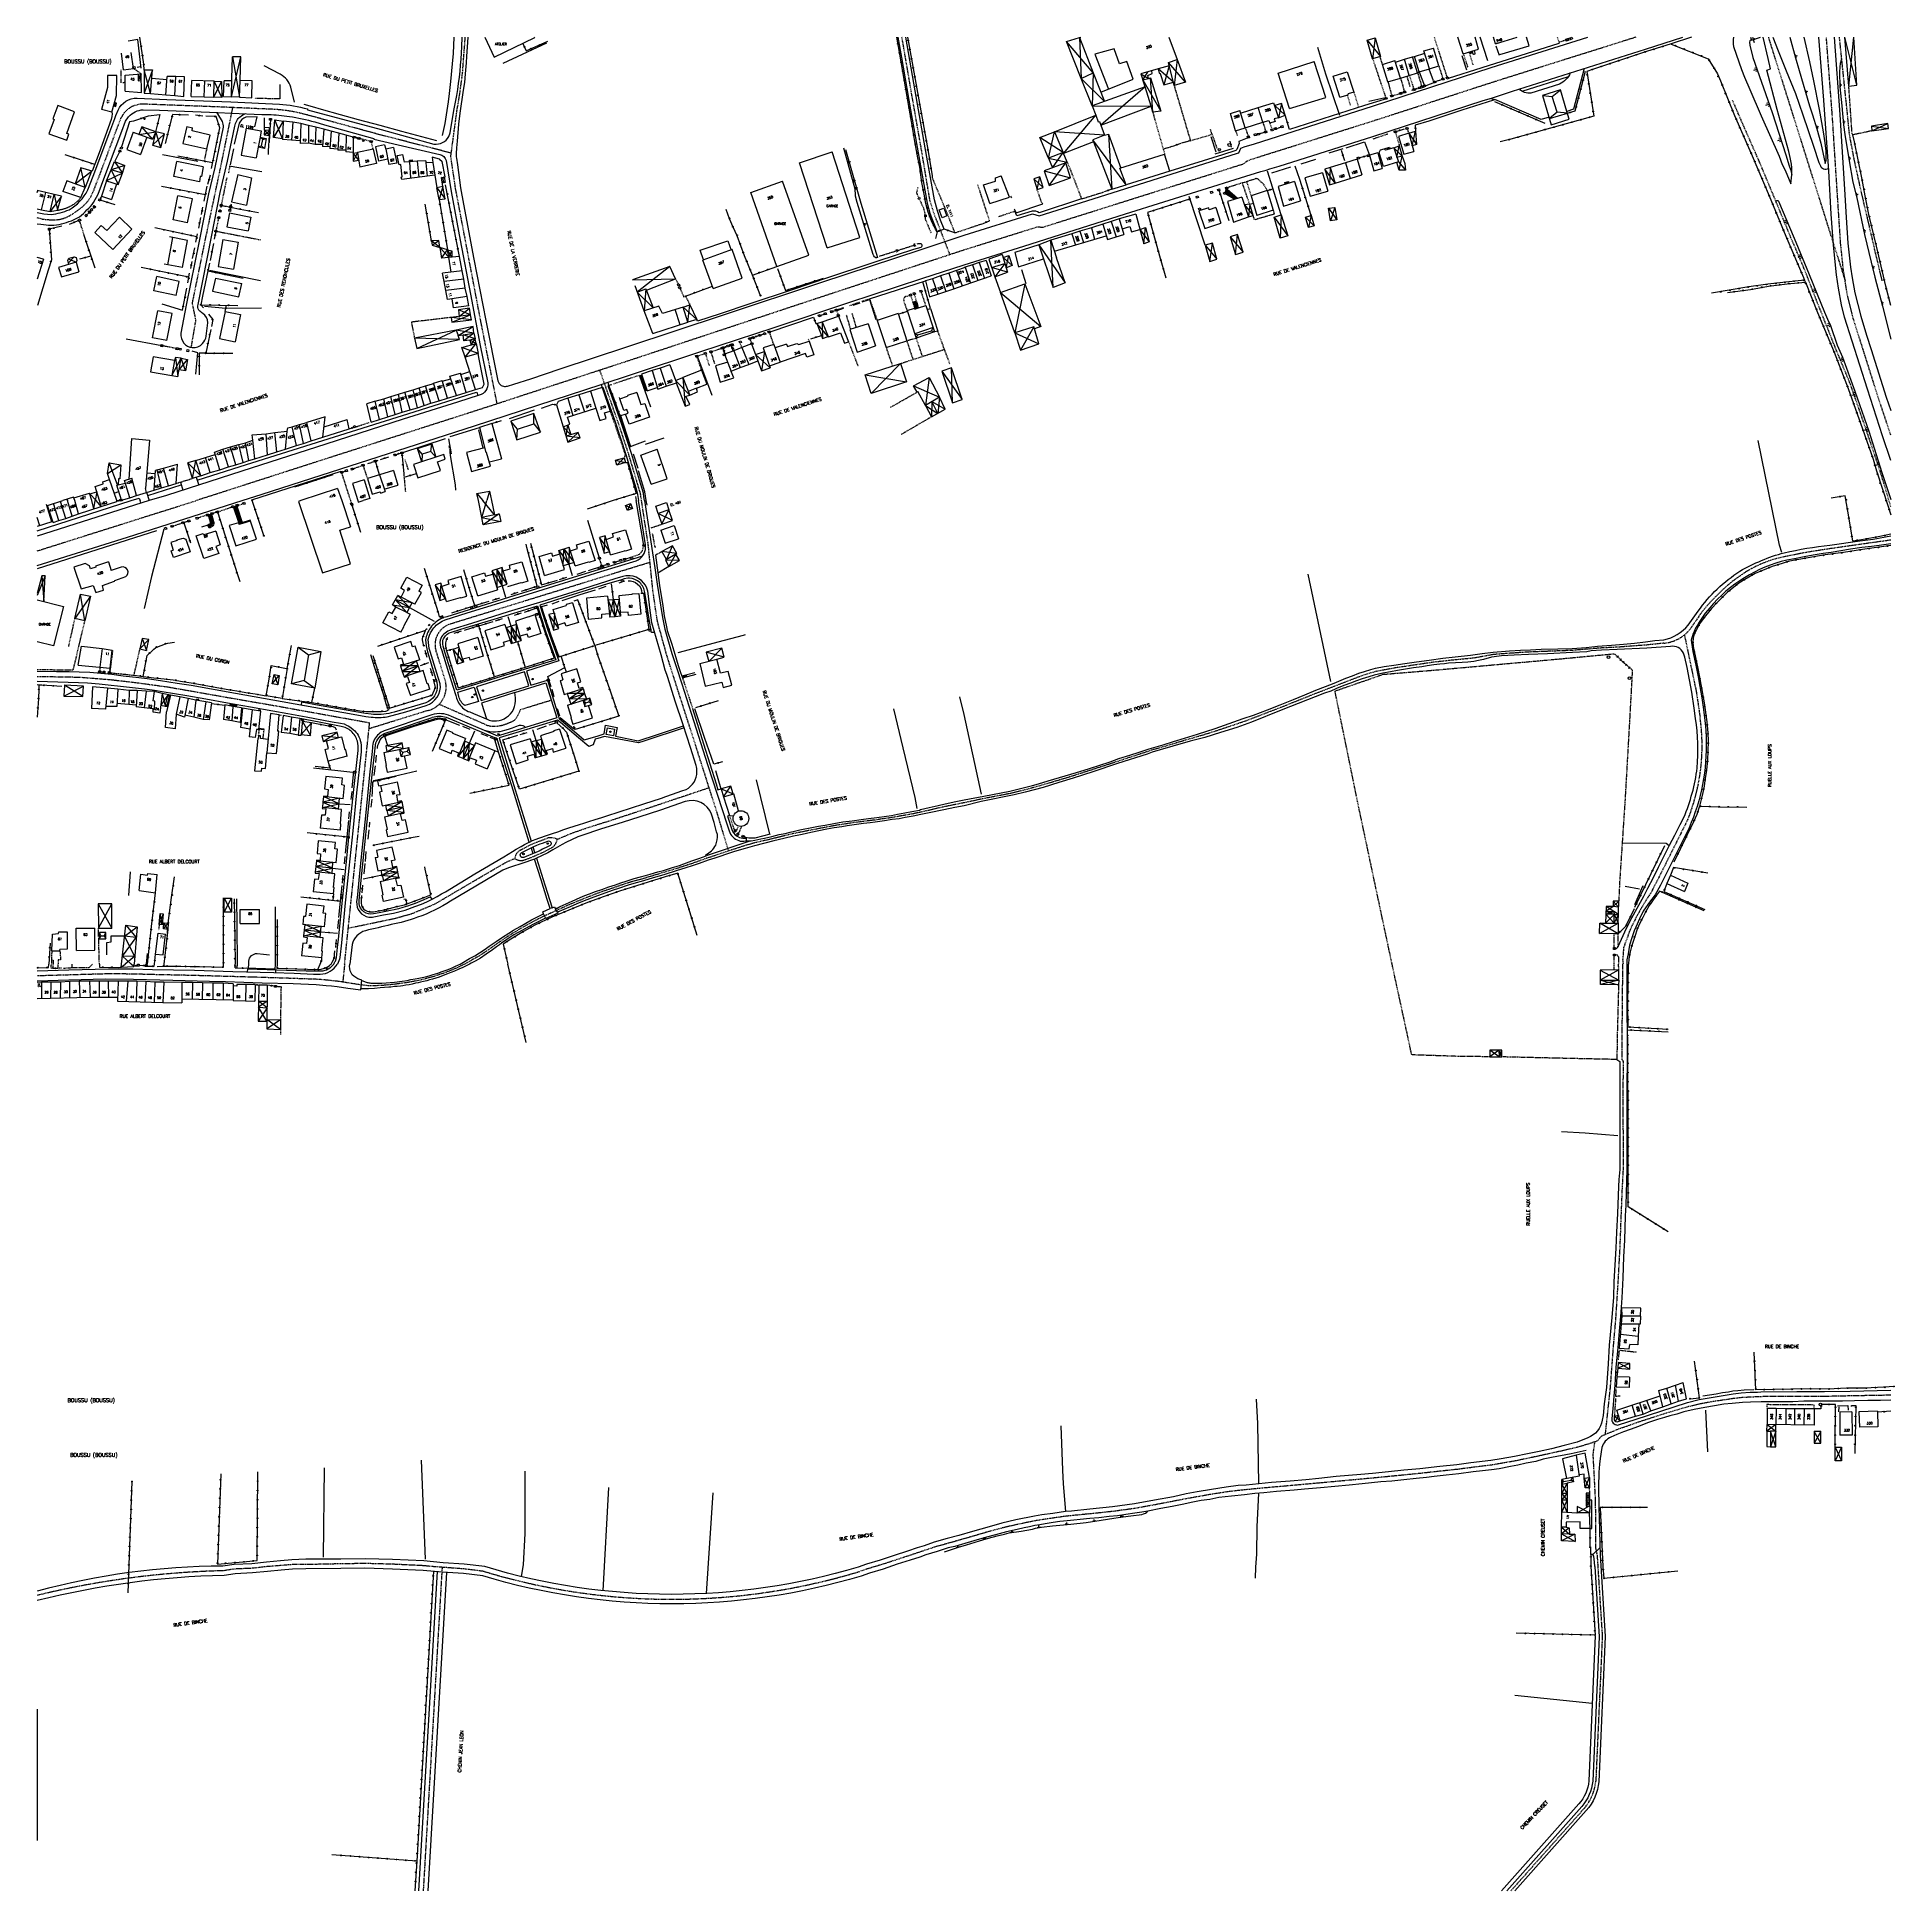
# Model space of a CAD drawing. Header units: millimetres. Extents: x 110000 to 111002, y 124000 to 125000.
import ezdxf
from ezdxf.enums import TextEntityAlignment as Align

# ---------------------------------------------------------------- set-up
doc = ezdxf.new("R2010")
doc.units = ezdxf.units.MM
doc.linetypes.add('DASHED', pattern=[0.75, 0.5, -0.25])
doc.layers.get('0').update_dxf_attribs({"linetype": 'CONTINUOUS'})
for name, color, linetype in [('W0001', 6, 'DASHED'), ('W0008', 7, 'CONTINUOUS'), ('W0100', 7, 'CONTINUOUS'), ('W0112', 1, 'DASHED'), ('W0211', 2, 'CONTINUOUS'), ('W0220', 5, 'DASHED'), ('W0310', 3, 'CONTINUOUS'), ('W0322', 7, 'CONTINUOUS'), ('W0980', 7, 'CONTINUOUS'), ('W0989', 7, 'CONTINUOUS'), ('W0991', 7, 'CONTINUOUS'), ('W1102', 7, 'CONTINUOUS')]:
    doc.layers.add(name, color=color, linetype=linetype)
doc.styles.get("Standard").update_dxf_attribs({"font": 'romans.shx', "width": 0.85})

# ---------------------------------------------------------------- blocks, each defined once
blk = doc.blocks.new('t322o')
at = {"color": 0, "linetype": 'Continuous'}
for radius in [0.25, 0.15]:
    blk.add_circle((0, 0), radius, dxfattribs=at)
blk = doc.blocks.new('t112o')
at = {"color": 0, "linetype": 'Continuous'}
for p, q in [((-0.5, 0.5), (0.5, 0.5)), ((-0.5, -0.5), (-0.5, 0.5)), ((0.5, 0.5), (0.5, -0.5)), ((0.5, -0.5), (-0.5, -0.5))]:
    blk.add_line(p, q, dxfattribs=at)
blk = doc.blocks.new('TP06')
at = {"layer": 'W0220', "color": 0}
for p, q in [((-0.5, 0.5), (0.5, 0.5)), ((-0.5, -0.5), (0.5, -0.5))]:
    blk.add_line(p, q, dxfattribs=at)
blk = doc.blocks.new('TP15')
at = {"color": 0}
for p, q in [((-0.29, 0.5), (-0.29, 0)), ((0, 1), (0, 0)), ((0.29, 0.5), (0.29, 0))]:
    blk.add_line(p, q, dxfattribs=at)
blk = doc.blocks.new('HERBE')
at = {"layer": 'W0211', "xscale": 2.824875763733871, "yscale": 1.156193603383144, "zscale": 2.824875763733871}
blk.add_blockref('TP15', (0, 0), dxfattribs=at)
blk = doc.blocks.new('H')
at = {"layer": 'W0211', "xscale": -0.7636870730348164, "yscale": 0.9772476390789961, "zscale": 0.7636870730348164}
blk.add_blockref('HERBE', (0, 0), dxfattribs=at)
blk = doc.blocks.new('HB')
at = {"layer": 'W0211', "xscale": 3.174889739122591, "yscale": 1.848669772341964, "zscale": 3.174889739122591, "rotation": 180}
blk.add_blockref('TP15', (0, 0), dxfattribs=at)

msp = doc.modelspace()

# ---------------------------------------------------------------- linework, layer by layer
at = {"layer": 'W0001'}
for points in [[(110248.1, 124802.2), (110239.3, 124846.7), (110233, 124879.8), (110225.7, 124918.2), (110223.1, 124935.8), (110224.8, 124948.2), (110226.4, 124960.3), (110227.8, 124968.4), (110229.4, 124980.3), (110230.9, 125000)], [(110492.4, 124882.8), (110484.2, 124903.8), (110481.6, 124911.9), (110476.9, 124940), (110471.5, 124970.8), (110466.5, 125000)], [(110862.4, 125000), (110786.8, 124976.2), (110722.7, 124955.4), (110653.3, 124933.5), (110650.2, 124931.4), (110542.5, 124897.4), (110539.3, 124897.5), (110500, 124885.2)], [(110933.9, 125000), (110975.4, 124868.4)], [(111000, 124785.3), (110993.5, 124804.7), (110985.4, 124830.3), (110979.7, 124848.2), (110976.5, 124861.3), (110974.4, 124874.4), (110972.9, 124888.7), (110971.2, 124914.7), (110968.4, 124958.1), (110965.2, 125000)], [(110083.1, 124832.8), (110085.6, 124847.3), (110083.7, 124856.5), (110090.4, 124889.4), (110098.8, 124929.1), (110105.5, 124962)], [(110500, 124885.2), (110425.2, 124860.6), (110320.4, 124825.9), (110240.7, 124799.8), (110150.9, 124771), (110085.7, 124750)], [(110326, 124750), (110325.4, 124753.9), (110323.4, 124760.6), (110319.1, 124775), (110313.6, 124791.6), (110303.5, 124820.4)], [(110000, 124722.9), (110085.7, 124750)], [(110373, 124561), (110366.7, 124581.9), (110358.3, 124608.1), (110355.3, 124617.7), (110347.2, 124642.8), (110343.1, 124655.6), (110339.3, 124667.7), (110334.6, 124684.8), (110333.4, 124692.6), (110332.1, 124701.6), (110329.6, 124726.4), (110326, 124750)], [(110000, 124655.2), (110022.5, 124654.8), (110040, 124653.4), (110054.5, 124651.7), (110070.4, 124649.5), (110082.5, 124647.4), (110106.3, 124643.2), (110126.6, 124639.7), (110179.3, 124630.2)], [(110165.8, 124500), (110166.9, 124510.8), (110169.3, 124534), (110179.3, 124630.2)], [(110500, 124587), (110488.6, 124584.7), (110480.9, 124582.9), (110472.3, 124581), (110461, 124579), (110451.9, 124577.7), (110440.6, 124576.3), (110429.7, 124574.6), (110417.2, 124572.2), (110407.7, 124570.3), (110397, 124567.7), (110386.7, 124565.3), (110381.5, 124563.8), (110371.5, 124560.5), (110361.6, 124557.2), (110353.4, 124554.3), (110344.9, 124551.5), (110334.9, 124548.5), (110326.7, 124546), (110318.3, 124543.7), (110311.7, 124541.4), (110303.8, 124538.7), (110298.4, 124536.7), (110286.9, 124532), (110281.3, 124529.4), (110272.6, 124525.5), (110270.4, 124524.3), (110266.7, 124522.5), (110261.2, 124519.4), (110256.5, 124516.6), (110252.1, 124513.8), (110247.1, 124510.3), (110241.5, 124506.4), (110238.4, 124504.4), (110230.6, 124500)], [(110230.6, 124500), (110227.6, 124498.5), (110226.1, 124497.8), (110222.9, 124496.5), (110218.8, 124494.9), (110213.9, 124493.3), (110209.7, 124492.1), (110206.1, 124491.2), (110199.7, 124490), (110192.9, 124489.1), (110186, 124488.4), (110179, 124488.2), (110174.8, 124488.7), (110162.7, 124490.6)], [(110165.8, 124500), (110164.8, 124490.3)], [(110846, 124246.2), (110848.7, 124271.4), (110850.4, 124294.2), (110851.7, 124309.3), (110852.9, 124328.5), (110853.9, 124346.6), (110854.6, 124365.3), (110855.2, 124379.9), (110855.7, 124389.2), (110855.7, 124404.6), (110855.6, 124421), (110855.7, 124447.5), (110855, 124448.4), (110855, 124459.1), (110855.2, 124476.2), (110855.4, 124500)], [(110162.7, 124490.6), (110152.5, 124491.7), (110148.9, 124491.8), (110138.5, 124492.2), (110116.5, 124492.9), (110084.8, 124493.8), (110062, 124494.3), (110051.5, 124494.6), (110038.4, 124494.7), (110000, 124493.6)], [(110218.4, 124174.6), (110208.2, 124000)]]:
    msp.add_lwpolyline(points, dxfattribs=at)
for points in [[(110223.3, 124937.5), (110184.8, 124947.4), (110145.2, 124958.2, 0.060769), (110124.8, 124961.2), (110097.5, 124962.4), (110057.3, 124963.9, 0.256996), (110046.3, 124958.4), (110044.9, 124956), (110033.7, 124926.1), (110030, 124916.4, -0.123084), (110024.7, 124908.9, -0.041908), (110018.1, 124904.1, -0.153945), (110007.7, 124901.5, -0.012589), (110002.7, 124901.9), (110000, 124902.5)], [(111000, 124728.7), (110984.1, 124726.5), (110978, 124725.6), (110967.4, 124724.1), (110957.7, 124722.6), (110952.9, 124721.8), (110942.9, 124719.8, 0.100898), (110919.7, 124710.2, 0.079504), (110897.6, 124689.3), (110892.5, 124681.8, -0.223983), (110877.6, 124673.1), (110868.1, 124672.1), (110852.1, 124670.9), (110843.6, 124670.5), (110828.2, 124669.2), (110814.8, 124668.7), (110804.5, 124668.3), (110796.6, 124667.8), (110785.8, 124667), (110774.8, 124665), (110765, 124664.1), (110753.2, 124662.8), (110744.3, 124661.5), (110738.1, 124660.6), (110732.3, 124659.7), (110722.4, 124657.9), (110716.6, 124656.2), (110711.3, 124654.3), (110690.3, 124646.2), (110678.4, 124641.4), (110664.2, 124635.8), (110651.1, 124630.8), (110635.9, 124625.7), (110626.2, 124622.7), (110619.3, 124620.7), (110612.3, 124618.6), (110601, 124615.3), (110598.4, 124614.4), (110589.8, 124611.6), (110579.1, 124608.1), (110570.5, 124605.3), (110561, 124602.2), (110554.9, 124600.3), (110545.8, 124597.6), (110537.2, 124595.1), (110524.9, 124592), (110510.9, 124589.3), (110500, 124587)], [(110330.6, 124716.7), (110222.8, 124683.4, 0.413763), (110215.1, 124668.8), (110220.3, 124652, -0.403299), (110210.9, 124636.8), (110178.9, 124626.9)], [(110888.6, 124677.6), (110895, 124647), (110897.1, 124632.8, -0.131416), (110890.5, 124578.1), (110882.9, 124562.9), (110877, 124551), (110870.6, 124538.5, 0.041394), (110859.3, 124518.4), (110855.8, 124508.8), (110855.4, 124503.4), (110855.3, 124502.1), (110855.5, 124500)], [(110277.4, 124642.3), (110260.5, 124637.1, -0.138778), (110257.4, 124631.6, -0.092921), (110255.3, 124630.5, -0.033838), (110250.7, 124628.8, -0.052853), (110245.8, 124628.3, -0.063063), (110242.4, 124628.9), (110216.8, 124640.1)], [(110167.8, 124519.4), (110192.7, 124524.6), (110202.1, 124527.2), (110214.5, 124532.4), (110237.6, 124546), (110252.7, 124554.8), (110257.6, 124557, -0.233392), (110260.6, 124561.5), (110266.8, 124564.7), (110270.8, 124566.3), (110274.9, 124567.8, -0.211853), (110280.5, 124567.3), (110288.1, 124570.5), (110295.7, 124573.2), (110308.1, 124577.1), (110328.2, 124583.7), (110362.5, 124595.2)], [(110257.6, 124557, 0.25652), (110262.9, 124556.2), (110266.4, 124557.5), (110273.3, 124560.5), (110277.4, 124562.7, 0.238398), (110280.5, 124567.3, -1.922979)], [(111000, 124267.4), (110978, 124267), (110964.2, 124266.7), (110949.4, 124266.7), (110929.9, 124266.6), (110919.6, 124266.1), (110915.3, 124265.6), (110904.4, 124264), (110897.1, 124262.7), (110890.7, 124261.2), (110877.2, 124257.2), (110862.8, 124252.5), (110854.4, 124249.5), (110853.4, 124249.2), (110843.8, 124245.3), (110841.7, 124242.7), (110837.2, 124241.2), (110831.4, 124239.4), (110824.1, 124237.7), (110811, 124234.8), (110797.3, 124231.9), (110784.5, 124229.7), (110766.2, 124227.4), (110746.2, 124225.2), (110729.2, 124223.5), (110714.4, 124222.1), (110691.6, 124220), (110676.2, 124218.6), (110659.3, 124217.1), (110648.2, 124216), (110641.7, 124215.2), (110633.9, 124214), (110620.3, 124211.6), (110603.2, 124208.3), (110592.2, 124206.3), (110580.5, 124204.7), (110568.1, 124203.4), (110554.9, 124202.1), (110542.4, 124200.3), (110538.6, 124199.7), (110528.5, 124197.6), (110521, 124195.9), (110514.1, 124194), (110497.9, 124189.3), (110484.6, 124185.6), (110470.2, 124180.8), (110455.6, 124176), (110448.1, 124173.8), (110443.7, 124172.3, -0.147922), (110241.1, 124172.3), (110230, 124173.7), (110213.5, 124174.9), (110208.4, 124175.4), (110191.7, 124176.2), (110176.9, 124176.6), (110163.7, 124176.4), (110143.8, 124176), (110137.6, 124176), (110123.9, 124174.9), (110116, 124174), (110106.3, 124173.6), (110100.5, 124172.7, 0.053729), (110000, 124159.4)], [(110840.2, 124242.2), (110839.2, 124235.6), (110839.2, 124235.6), (110839.2, 124235.6), (110839.9, 124222.9), (110840.5, 124210.8), (110840.7, 124195.5), (110840.6, 124185.2), (110841.5, 124181.1), (110844.3, 124137.2), (110840.8, 124059.1, -0.154082), (110834.5, 124044.4), (110795, 124000)]]:
    msp.add_lwpolyline(points, format="xyb", dxfattribs=at)
at = {"layer": 'W0008'}
for points in [[(110000, 124905.5), (110003.5, 124904.8), (110007.5, 124904.4, 0.06929), (110017.2, 124906.9, 0.154262), (110027.2, 124917.6), (110030.1, 124925.1), (110038.6, 124947.5), (110041.8, 124956.1), (110042.4, 124957.7), (110043.6, 124960.6, -0.314617), (110053.9, 124967.1), (110069.9, 124966.5), (110104.4, 124965.1), (110130.6, 124963.9, -0.04924), (110145.8, 124961.3), (110145.8, 124960.8), (110185.6, 124950.2), (110214, 124942.4, 0.315644), (110222, 124946.4), (110222.7, 124948.4), (110224.7, 124960.5), (110226.3, 124968.6, 0.033005), (110229, 124994.8), (110229.2, 125000)], [(110232.2, 125000), (110231.9, 124994.6), (110231.6, 124989.8), (110231.3, 124986.2), (110230.9, 124980.2), (110230.4, 124975.5), (110229.8, 124971.4), (110227.9, 124959), (110227.3, 124953.1), (110226.5, 124943.9), (110226.2, 124940.3), (110226, 124937.3, 0.062066), (110226.1, 124934.8), (110226.7, 124931.1), (110228.4, 124918.7), (110230, 124909.9), (110235.6, 124880.3), (110242, 124847.2), (110248.5, 124814.6, 0.217663), (110250.3, 124812.1, 0.061388), (110251.5, 124811.7, 0.121891), (110253.6, 124811.8), (110257.1, 124812.8), (110266.2, 124815.7), (110282.1, 124821.1), (110318, 124833), (110370.8, 124850.5), (110422.8, 124867.7), (110476.9, 124885.5), (110500, 124893.2)], [(110915.1, 125000, 0.098601), (110915.1, 124995), (110919.5, 124982.6), (110921.1, 124978.4), (110924, 124971.8), (110930.1, 124957.6), (110939.7, 124935.8), (110941.4, 124931.4), (110942.9, 124928.3), (110946.1, 124920.9), (110946.5, 124925.8), (110946.6, 124929.6), (110946.3, 124931.5), (110945.6, 124935.2), (110944.9, 124938.3), (110938.7, 124961), (110933.1, 124982.3), (110935.1, 124982.9), (110933.8, 124988.5), (110931.1, 125000)], [(110936.4, 125000), (110939.2, 124992.7), (110943.6, 124981.9), (110948.6, 124969.7), (110952.5, 124958.2), (110958.3, 124941.2), (110961.1, 124932.5), (110962, 124930.6, 0.196759), (110963.6, 124929, 0.202659), (110966.5, 124929.4, 3.258855)], [(110827, 124980.8, -0.199038), (110821.2, 124974.7), (110805.8, 124969.8, -0.243852), (110799.6, 124972.1, 3.650166)], [(110000, 124899.4), (110002, 124899.1, 0.04117), (110007.5, 124898.6, 0.063718), (110013.1, 124899.3, 0.034532), (110018.4, 124901, 0.031885), (110022.7, 124903.1, 0.063585), (110026.8, 124906.8, 0.079525), (110030.4, 124910.9), (110032.8, 124915.4), (110036.5, 124925), (110045.6, 124949.3), (110047.6, 124954.8), (110049.3, 124957.1, -0.198021), (110057.2, 124960.9), (110065.9, 124960.7), (110097.4, 124959.4), (110104.8, 124959.1), (110121.2, 124958.4), (110124.7, 124958.3, -0.0256), (110136, 124957.3, -0.035693), (110149.7, 124954.3), (110154.9, 124952.8), (110180.9, 124945.5), (110181.5, 124945.3), (110181.5, 124945), (110194.7, 124941.9), (110217.1, 124936.8, -0.264362), (110220.6, 124933.5), (110223.2, 124916.7), (110228.2, 124890.5), (110233.7, 124861.4), (110239, 124833.7), (110243, 124813.6, -0.397718), (110238.4, 124806.9), (110226.7, 124803.2), (110197.4, 124793.9), (110155.7, 124780.5), (110110.3, 124765.9), (110069.8, 124752.8), (110060.4, 124750)], [(110096.6, 124959.4), (110097.3, 124958.6), (110099.7, 124954.6, -0.105924), (110100.2, 124951.5), (110095.8, 124929.7), (110092.4, 124915.5), (110087.4, 124890), (110080.4, 124855.5), (110077.4, 124840.3, 0.200806), (110079.1, 124835, 0.224117), (110083.6, 124832.7, 0.238748), (110089.2, 124834.7, 0.146133), (110091.1, 124838.7), (110092.1, 124846, 0.231024), (110089.3, 124851, -0.041547), (110087.2, 124852.7, -0.209273), (110086.8, 124855.9), (110094.2, 124893.2), (110098.7, 124916.3), (110102.7, 124933.2), (110106.6, 124952, -0.204308), (110109.6, 124957.2, -0.053508), (110112.3, 124958.8, 0.710246)], [(110653.4, 124946.1), (110652.7, 124945.6), (110648.2, 124943.8), (110648.4, 124942.7), (110647.1, 124939.5, -0.112725), (110646.7, 124938.9), (110639.5, 124936.6), (110611, 124927.8)], [(110563.4, 124912.8), (110540.6, 124905.3, 0.186938), (110536.7, 124906.2), (110528.5, 124903.6), (110527.4, 124906.1)], [(110474.7, 124888.5), (110475.3, 124888.7), (110476.3, 124888.8, -0.290711), (110477.1, 124888.4, -0.120656), (110477.2, 124887.4, -0.252218), (110476.7, 124886.6), (110472.7, 124885.4)], [(110000, 124658), (110010.4, 124657.8), (110017.2, 124657.8), (110022.6, 124657.7), (110028.4, 124657.4), (110034.2, 124657), (110040.3, 124656.3), (110046.3, 124655.5), (110054.8, 124654.6), (110059.2, 124654.1), (110066.4, 124653), (110075.5, 124651.6), (110083, 124650.4), (110106.9, 124646.1), (110127.1, 124642.5), (110161.3, 124636.5), (110168.4, 124635.2), (110177.3, 124633.6), (110180.2, 124633.2, 0.063589), (110188.7, 124633.4), (110198.8, 124636.1), (110209.8, 124639.5, 0.361316), (110217.4, 124651.1), (110215.6, 124656.9), (110211.9, 124668.7, -0.070184), (110210.9, 124675, -0.089183), (110212.8, 124679.8, -0.136372), (110218.4, 124684.9), (110220.1, 124685.7), (110231.9, 124689.4), (110267.1, 124700.2), (110304.1, 124711.8), (110323.1, 124717.6, 0.304788), (110328.2, 124724.9), (110328.1, 124726.2), (110327.2, 124732), (110324.3, 124750)], [(110327.6, 124750), (110329.1, 124740.8), (110330.2, 124732.7), (110331.5, 124724.1), (110333.1, 124713.8), (110334.5, 124705), (110335.8, 124696), (110336.7, 124690.2), (110337.4, 124686), (110338.6, 124680.6), (110342.4, 124667.6), (110344.8, 124660), (110347.7, 124651.1), (110352.8, 124635.4), (110361.8, 124607.1), (110372, 124575.7), (110373.2, 124571.8, 0.241795), (110378.4, 124566.6, 0.089736), (110380.1, 124566.3), (110381.1, 124566.3), (110382, 124566.4), (110383.7, 124566.5), (110383.8, 124566.4), (110383.8, 124566.1), (110360.9, 124558.3), (110360.7, 124558.9, 0.150763), (110366, 124564.2, 0.141009), (110366.9, 124569.8), (110366.5, 124571.4), (110365.1, 124576.3), (110363.8, 124580.9, 0.395257), (110349.5, 124587.6), (110336.2, 124583.1), (110324.6, 124579.3), (110316, 124576.5), (110303.9, 124572.7), (110293.7, 124569.4), (110291.7, 124568.7), (110285.2, 124565.6), (110283.1, 124564.5), (110280.7, 124563), (110278.1, 124561.6), (110275.4, 124560), (110272, 124558.3), (110269.3, 124557.1), (110268.3, 124556.6), (110266.1, 124555.8), (110263.6, 124554.9), (110260.4, 124553.9), (110257, 124552.8), (110254.2, 124551.9), (110251.1, 124550.7), (110223, 124533.9, -0.056621), (110205.1, 124525.2, -0.050408), (110190.9, 124521.3, -0.007792), (110177, 124518, 0.263212), (110169.8, 124510.5), (110168.6, 124500)], [(110500, 124588.6), (110510.6, 124590.6), (110524.6, 124593.2), (110536.9, 124596.3), (110540.2, 124597.2), (110545.4, 124598.9), (110554.6, 124601.5), (110560.6, 124603.4), (110567.1, 124605.4), (110573.2, 124607.3), (110578.8, 124609.1), (110583.5, 124610.8), (110589.5, 124612.7), (110594.4, 124614.3), (110599.9, 124616.1), (110607.4, 124618.3), (110612.9, 124620.1), (110619, 124621.8), (110625.9, 124624), (110635.5, 124627.1), (110643, 124629.8), (110650.6, 124632.4), (110656.2, 124634.2), (110663.7, 124637.2), (110670.5, 124639.8), (110677.8, 124642.8), (110683.9, 124645.3), (110689.7, 124647.8), (110695, 124649.8), (110699.6, 124651.6), (110705.9, 124654.2), (110709.6, 124655.4), (110712.9, 124656.9), (110716.1, 124657.8), (110719.4, 124658.9), (110722, 124659.6), (110726.6, 124660.5), (110731.9, 124661.3), (110737.8, 124662.2), (110744.1, 124663.1), (110750.9, 124663.9), (110758.3, 124665), (110764.9, 124665.8), (110773.2, 124666.6), (110779.5, 124667.5), (110785.5, 124668.3), (110794.2, 124668.9), (110800.2, 124669.4), (110805.6, 124669.6), (110811.3, 124669.8), (110820.4, 124670.1), (110828, 124670.3), (110835.6, 124670.8), (110841.8, 124671.5), (110849.3, 124672.1), (110855.7, 124672.5), (110861.6, 124673.1), (110867.6, 124673.8), (110872.7, 124674.6), (110877.5, 124674.9, 0.175561), (110890.6, 124682.9), (110896.1, 124690.4, -0.095591), (110918.6, 124712, -0.0633), (110942.4, 124721.9, -0.028288), (110967.1, 124726), (110983.3, 124728.3), (110990.5, 124729.3), (111000, 124731.1)], [(111000, 124726.7), (110993.6, 124725.8), (110989.6, 124725.2), (110984.4, 124724.7), (110978.3, 124723.8), (110967.8, 124722), (110963.4, 124721.5), (110958, 124720.5), (110953.3, 124719.7), (110948, 124718.6), (110943.9, 124717.9, 0.161116), (110902.3, 124692.2, 0.063578), (110893.8, 124679.4, 0.060116), (110892.3, 124674.7), (110893.1, 124668.6), (110894.8, 124661.3), (110896.1, 124654.9), (110897, 124649.8), (110898.1, 124643.7), (110898.9, 124637.3), (110899.7, 124631.3), (110900.1, 124626.3), (110900.4, 124621.8), (110900.3, 124615.2, -0.114144), (110888.5, 124568), (110875.8, 124542.5), (110872.8, 124537.4), (110869.8, 124533.4), (110866.8, 124529), (110864.9, 124525.6), (110863.1, 124521.5), (110861.5, 124518), (110860.2, 124514.1), (110859, 124510.1), (110858.2, 124505.5), (110857.6, 124502.2), (110857.6, 124500)], [(110326.3, 124719.9), (110325.9, 124719.8), (110298.5, 124711.5), (110257.1, 124698.6), (110220.9, 124687.4), (110218.7, 124686.7, 0.133506), (110212.1, 124681.4, 0.122917), (110209.5, 124674.9, 0.06361), (110210.5, 124668.5), (110215.5, 124651.9), (110215.7, 124650.6, -0.341239), (110209.7, 124640.9), (110192.5, 124635.9), (110191, 124635.5, -0.083353), (110180.1, 124634.8), (110177.1, 124635.2), (110152.1, 124639.5), (110142.6, 124641.2), (110142.3, 124639.9)], [(110311.6, 124707.8), (110294.6, 124702.5), (110274.5, 124696.2), (110254.1, 124690), (110234.2, 124683.8), (110223.7, 124680.5, 0.430083)], [(110333.1, 124678.8), (110331.4, 124678.8), (110330.8, 124681.9), (110329.7, 124688), (110329.4, 124690.6), (110328.5, 124696.1), (110327.8, 124700.4, 0.172405), (110325, 124705.8, 0.181341), (110319.5, 124708.1), (110318.6, 124708.1), (110316.7, 124707.8), (110315.2, 124707.3), (110314.7, 124707.1), (110307.7, 124705.1), (110301.9, 124703.3), (110286.2, 124698.4), (110277.4, 124695.6), (110271.1, 124693.6), (110275.5, 124680.1), (110281.4, 124663.5), (110263.9, 124658), (110266.3, 124650.4), (110275.2, 124653.1), (110281.1, 124634.2), (110281.6, 124632.4), (110292.3, 124623.3), (110295.1, 124620.9), (110302, 124623), (110305.8, 124624.2), (110306.6, 124628.9), (110312.8, 124627.7), (110311.9, 124622.9), (110313.8, 124622.5), (110324.2, 124620.5), (110334.6, 124623.9), (110348.6, 124628.5)], [(110352.4, 124616.8), (110348.4, 124629.1), (110344.2, 124641.9), (110340.2, 124654.6), (110339.6, 124656.2), (110338.8, 124658.5), (110336.5, 124666.9), (110331.6, 124684.1), (110330.5, 124692.2), (110329.8, 124698.4), (110329.3, 124701.2, 0.342254), (110319.8, 124709.4, 0.020927), (110317.6, 124709.4), (110315.9, 124709), (110311.6, 124707.8)], [(110269.8, 124693.2), (110274.4, 124679.1), (110279.8, 124664.2), (110250.3, 124655.1), (110239.3, 124651.7), (110226.4, 124647.7), (110224.1, 124654.6), (110219.9, 124668.2), (110219.3, 124670.3, -0.089469), (110218.8, 124674.8, -0.069184), (110220.2, 124677, -0.101591), (110222.3, 124678.6), (110223.4, 124679), (110231.4, 124681.5), (110246.4, 124686.1), (110261.3, 124690.6), (110269.8, 124693.2)], [(110223.7, 124680.5), (110222.4, 124680, 0.213568), (110217.3, 124674.8, 0.142061), (110218, 124669.7)], [(110218, 124669.7), (110221.9, 124657.3), (110225.8, 124644.8), (110226.2, 124643.4, 0.15214), (110230.1, 124637.7, 0.079698), (110233.3, 124636), (110235.4, 124635.1), (110243.1, 124631.9, 0.07714), (110246, 124631.2, 0.043028), (110247.8, 124631.2, 0.264486), (110256.9, 124637.4, 0.137366), (110258, 124643.6), (110257.7, 124646.5)], [(110850.8, 124508.4, 0.422304), (110852.9, 124509.4), (110857.3, 124519.3), (110860.3, 124525), (110864.1, 124531.7), (110866.7, 124536.6), (110868.9, 124540.9), (110872, 124546.7), (110874.6, 124552.2), (110880.5, 124564.1), (110883.4, 124569.5), (110886.4, 124575.2), (110888.3, 124579, 0.068266), (110895.5, 124605.8, 0.061669), (110894.6, 124632.4), (110893.9, 124638), (110892.6, 124646.6), (110890.1, 124659.9), (110888.8, 124665.5), (110888.1, 124667.7, 0.335209), (110881.1, 124671.4), (110868.4, 124670.4), (110852.3, 124669.7), (110843.8, 124669.3), (110838.3, 124668.9), (110836, 124668.4), (110828.2, 124668), (110814.8, 124667.4), (110804.5, 124667), (110796.7, 124666.6), (110790, 124666.2), (110785.9, 124665.7), (110784.5, 124665.5), (110780.2, 124664.3), (110777.6, 124663.7), (110775, 124663.2), (110771.8, 124662.9), (110768.7, 124662.7), (110765.1, 124662.5), (110761.4, 124662.3), (110759.1, 124662), (110756.6, 124661.8), (110753.4, 124661.4), (110749.9, 124660.9), (110747, 124660.4), (110742.4, 124659.8), (110733.8, 124658.4), (110730, 124657.6), (110725.9, 124656.9), (110721.3, 124655.9), (110718.3, 124655), (110714.7, 124653.8), (110711.8, 124652.8), (110708.4, 124651.5), (110704.9, 124650.2), (110700.9, 124648.6), (110697.8, 124647.2), (110694.5, 124646.1), (110671, 124636.9), (110655, 124630.5), (110647.2, 124627.6), (110638.4, 124624.9), (110629.8, 124622.3), (110622, 124620.3), (110612.6, 124617.5), (110605.8, 124615.5), (110601.4, 124614.3), (110598.8, 124613.2), (110582.7, 124608.2), (110569.4, 124603.7), (110558.9, 124600.2), (110551.2, 124597.9), (110542.6, 124595.3), (110533, 124592.7), (110527, 124591.2), (110509.2, 124587.6), (110500, 124585.4)], [(110000, 124652.6), (110011.1, 124652.2), (110022.3, 124651.9), (110027.1, 124651.7), (110033.3, 124651.2), (110049.8, 124649.3), (110057.8, 124648.4), (110061.9, 124647.9), (110063.3, 124647.8), (110067.3, 124647.1), (110080.7, 124644.8), (110090.9, 124643), (110102.7, 124640.9), (110115.1, 124638.8), (110127, 124636.6), (110135.2, 124635.1), (110145.1, 124633.4), (110159.1, 124630.7), (110163.5, 124629.9), (110165.5, 124629.5, -0.085595), (110170.5, 124626.6, -0.166218), (110174.5, 124619.6, -0.083389), (110174.5, 124612.9), (110172.2, 124592.3), (110170.2, 124571.8), (110168.1, 124551.8), (110166, 124531.3), (110164.1, 124511.4), (110163.3, 124503.5, -0.092083), (110161.9, 124500)], [(110257.7, 124646.5), (110274.4, 124651.7), (110280.3, 124632.9), (110249.3, 124623.3), (110248.5, 124623), (110223.4, 124633.6), (110221.9, 124634.2, 0.195748), (110211.7, 124634, 5.236439)], [(110226.8, 124646.6), (110235.7, 124649.3), (110238.1, 124641.7), (110230.6, 124639.4, -0.159679), (110227.4, 124644.3), (110226.8, 124646.6)], [(110159.9, 124500, 0.060629), (110160.8, 124501.6), (110161.5, 124503.5), (110162, 124509), (110162.5, 124513.5), (110164.7, 124534.4), (110166.7, 124553.5), (110168.7, 124573.9), (110170.8, 124594.2), (110173.1, 124615.2, 0.096162), (110172.7, 124620.2, 0.13646), (110169.4, 124625.6, 0.124945), (110164, 124628.2), (110152.1, 124630.5), (110141.6, 124632.5)], [(110213.1, 124535), (110212.1, 124536.3), (110210.2, 124535.4), (110208.5, 124534.6), (110206.3, 124533.7), (110203.9, 124532.7), (110201.7, 124531.9), (110199.7, 124531.2), (110197.2, 124530.5), (110194.9, 124529.8), (110192.6, 124529.3), (110190.5, 124528.8), (110188.1, 124528.3), (110184.4, 124527.6), (110181.3, 124527, -0.433485), (110173.6, 124532.7), (110173.6, 124534.5), (110175.5, 124552.2), (110178, 124576.7), (110180.5, 124600.4), (110182.4, 124618.1, -0.150026), (110184.5, 124622.3, -0.123982), (110187.1, 124624.3), (110193.2, 124626.4)], [(110211.7, 124634), (110187.2, 124625.9, 0.177946), (110182, 124621.3, 0.137425), (110180.9, 124617.6, 1.184597)], [(110265.4, 124565.8), (110261.6, 124578), (110256, 124596.2), (110250.5, 124613.6), (110248.1, 124621.5), (110235.3, 124626.9), (110220.7, 124633, 0.149034), (110213.1, 124633, 0.360268)], [(110241.2, 124626.1, 0.072955), (110247.2, 124625.3, 0.062891), (110252.2, 124626.1), (110254.3, 124626.8), (110256.3, 124627.4), (110258.2, 124628.1), (110260.1, 124628.8, -0.286365), (110263.4, 124627.7, -2.962127)], [(110180.9, 124617.6), (110180.9, 124616.8), (110180.6, 124614.7), (110179.3, 124602), (110177.9, 124588.9), (110176.7, 124576.6), (110175.2, 124563), (110173.8, 124549.1), (110172.5, 124535.7), (110172.3, 124533.7, 0.395184), (110178.9, 124525.3, 0.086078), (110181.6, 124525.5), (110186.8, 124526.5)], [(110355.9, 124603.8, 0.083987), (110355.4, 124607.2), (110352.4, 124616.8)], [(110186.8, 124526.5), (110192.1, 124527.5), (110198.5, 124529.1), (110203.7, 124531), (110207.2, 124532.3), (110210.1, 124533.6), (110213.1, 124535), (110215.7, 124536.5), (110218, 124537.8), (110220.2, 124539), (110236, 124548.6), (110251.7, 124557.9), (110256.4, 124560.7), (110258.4, 124561.9), (110261, 124563.4), (110262.9, 124564.5), (110264.7, 124565.4), (110265.9, 124566), (110267.1, 124566.6), (110269.2, 124567.4), (110270.6, 124567.9), (110275.3, 124569.5), (110277.9, 124570.5), (110280.8, 124571.4), (110284.1, 124572.5), (110286.7, 124573.4), (110292.6, 124575.2), (110294.8, 124576), (110297.5, 124576.9), (110301, 124577.9), (110304.6, 124579.1), (110307.2, 124580), (110327.3, 124586.5), (110336.7, 124589.5), (110339.1, 124590.4), (110342.7, 124591.6), (110347.8, 124593.4), (110350, 124594.2, 0.283346), (110355.9, 124603.8, -1.104874)], [(110373.5, 124580.2), (110372.4, 124579.8), (110374.9, 124572, 0.198241), (110378.8, 124568.3, 0.11022), (110382.4, 124567.9), (110382.5, 124566.5)], [(110261.4, 124560.2), (110267.5, 124563.3), (110269.5, 124564.2), (110271.3, 124564.9), (110272.5, 124565.3), (110275.4, 124566.3, -0.855716), (110276.7, 124564), (110275.2, 124563.2), (110272.6, 124561.9), (110270.7, 124560.9), (110268.5, 124560), (110265.9, 124558.9), (110265, 124558.5), (110262.5, 124557.5, -0.979518), (110261.4, 124560.2, 0.010581)], [(110000, 124496.3), (110017, 124496.8), (110038.4, 124497.4), (110051.6, 124497.4), (110062.1, 124497.1), (110084.8, 124496.7), (110105.5, 124496), (110127.7, 124495.4), (110138.6, 124495), (110149, 124494.6), (110152.7, 124494.5, 0.256292), (110161.9, 124500)], [(110000, 124490.9), (110017, 124491.4), (110036.8, 124492), (110051.9, 124491.8), (110073.2, 124491.3), (110093, 124490.8), (110101.6, 124490.6), (110121.4, 124489.9), (110138, 124489.5), (110150.5, 124489), (110155.8, 124488.5), (110158.8, 124488.2), (110161.7, 124487.9), (110167.6, 124487), (110174.5, 124486.1), (110175.1, 124491.3, -0.059016), (110172.9, 124492.1, -0.364954), (110168.6, 124500)], [(110159.9, 124500, -0.241632), (110153.1, 124496.1), (110145, 124496.1), (110113.4, 124497.2), (110113.3, 124495.8)], [(110175.1, 124491.1, 0.009431), (110176.9, 124490.4, 0.028014), (110178.9, 124489.9, 0.018404), (110180.9, 124489.6), (110184, 124489.6), (110185.9, 124489.7), (110192.8, 124490.3), (110196.9, 124490.8), (110199.5, 124491.2), (110201.6, 124491.6), (110203.8, 124492), (110205.8, 124492.3), (110207.6, 124492.7), (110209.5, 124493.1), (110211.4, 124493.7), (110213.6, 124494.4), (110216.1, 124495.1), (110218.4, 124495.9), (110220.6, 124496.7), (110222.5, 124497.4), (110224.1, 124498.1), (110225.7, 124498.8), (110227.2, 124499.5), (110228.2, 124500)], [(110857.6, 124500), (110857.5, 124479.7), (110857.8, 124457), (110857.5, 124425.7), (110857.5, 124396.6), (110857.5, 124389.3), (110857.1, 124370), (110856.7, 124364.2), (110856.3, 124351), (110855.8, 124342), (110855.4, 124330.7), (110854.8, 124320), (110854.1, 124309.8), (110853.4, 124302), (110852.7, 124293), (110851.7, 124282.5), (110851, 124272.8), (110850.6, 124266.9), (110850, 124260.1), (110849.4, 124254.8, 0.446571), (110852.6, 124251.3, 0.150891), (110853.6, 124251.6), (110862.1, 124254.3), (110890.3, 124263.5), (110896.6, 124265), (110915, 124268.2), (110919.3, 124268.7), (110924.1, 124269), (110928.1, 124269.1), (110929.8, 124269.3), (110949.3, 124269.4), (110964.2, 124269.4), (110978, 124269.6), (111000, 124270.2)], [(110852.2, 124448.5), (110853.7, 124447.5), (110853.7, 124421), (110853.8, 124404.6), (110853.8, 124389.2), (110853.3, 124383.8), (110853.1, 124379.9), (110852.5, 124365.4), (110852, 124355.4), (110851.7, 124346.7), (110850.6, 124328.6), (110850.3, 124320.2), (110849.4, 124309.4), (110848, 124294.4), (110847.5, 124284.3), (110846.5, 124271.6), (110845.4, 124262.7), (110844.7, 124256.5), (110844.3, 124254, -0.274747), (110836.5, 124244.4), (110830.8, 124242.1), (110823.7, 124240.2), (110816.9, 124238.5), (110810.3, 124237.1), (110803.9, 124235.7), (110796.9, 124234.4), (110789.8, 124233.1), (110784.2, 124232.2), (110773.4, 124230.9), (110765.9, 124229.9), (110756.6, 124228.9), (110745.9, 124227.7), (110737.2, 124226.9), (110728.9, 124226.1), (110720.4, 124225.2), (110714.1, 124224.7), (110700.7, 124223.5), (110691.3, 124222.5), (110684.3, 124221.8), (110676, 124221.1), (110665.9, 124220.3), (110659, 124219.6), (110652.2, 124218.9), (110647.9, 124218.6), (110641.4, 124217.8), (110633.4, 124216.5), (110625.7, 124215.2), (110619.8, 124214.1), (110613, 124212.6), (110602.8, 124210.8), (110591.9, 124208.8), (110580.1, 124207.2), (110567.9, 124205.9), (110557.9, 124204.9), (110554.7, 124204.6), (110547.8, 124203.6), (110542, 124202.9), (110538, 124202.1), (110527.9, 124200.1), (110520.3, 124198.4), (110513.5, 124196.4), (110504.6, 124193.9), (110497.2, 124191.7), (110490.9, 124190), (110483.9, 124188.1), (110478.4, 124186.2), (110474.7, 124185), (110469.4, 124183.3), (110462.3, 124181), (110454.8, 124178.4), (110447.4, 124176.3), (110442.8, 124174.7, -0.147406), (110241.4, 124174.9), (110230.3, 124176.3), (110218.9, 124177), (110208.5, 124178), (110191.7, 124178.7), (110176.9, 124179.1), (110163.7, 124179), (110144.8, 124178.9), (110137.4, 124178.6), (110131.2, 124178.1), (110123.7, 124177.4), (110115.7, 124176.5), (110106.2, 124176.1), (110100.1, 124175.2, 0.065994), (110000, 124161.6)], [(111000, 124264.7), (110994.4, 124264.6), (110987.6, 124264.5), (110980.3, 124264.4), (110973.9, 124264.2), (110967.1, 124264.1), (110960.3, 124264.1), (110953.1, 124264.1), (110947.1, 124263.9), (110938.4, 124263.9), (110930.1, 124263.9), (110924.3, 124263.7), (110919.9, 124263.5), (110914.3, 124262.9), (110909.9, 124262.5), (110904.8, 124261.6), (110899.7, 124260.8), (110893.9, 124259.6), (110888.3, 124258.4), (110884.5, 124257.2), (110880.8, 124256.3), (110877.8, 124255.4), (110874.1, 124254.2), (110871.4, 124253.3), (110868.7, 124252.4), (110863.8, 124250.5), (110859.3, 124248.9), (110855.7, 124247.6), (110852.2, 124246.2), (110849, 124244.8, 0.213702), (110844, 124239.2), (110843.1, 124233.3), (110842.8, 124230.1), (110842.4, 124225.8), (110842.3, 124217.8), (110842.5, 124207.1), (110842.8, 124194.7), (110843, 124187), (110843.2, 124181.2), (110845.9, 124137.3), (110842.4, 124058.9, -0.154619), (110835.7, 124043.3), (110797.2, 124000)], [(110476.2, 124180.1), (110471, 124178.4), (110463.9, 124176.2), (110456.3, 124173.6), (110448.9, 124171.4), (110444.4, 124169.8, -0.147171), (110240.3, 124169.9), (110229.9, 124171.2), (110218.5, 124171.9), (110208.2, 124172.9), (110191.6, 124173.6), (110176.8, 124174), (110163.8, 124173.9), (110144.9, 124173.8), (110137.7, 124173.5), (110131.6, 124173), (110124.2, 124172.3), (110116.1, 124171.5), (110106.7, 124171), (110100.9, 124170.2, 0.055589), (110000, 124156.6)], [(110840.5, 124137.5), (110837.1, 124059.3, -0.152647), (110831.7, 124046.9), (110790, 124000)], [(110842.6, 124137.1), (110839.2, 124059.2, -0.153492), (110833.2, 124045.5), (110792.8, 124000)]]:
    msp.add_lwpolyline(points, format="xyb", dxfattribs=at)
for points in [[(110224.7, 125000), (110224.3, 124991.3), (110223.8, 124985.6), (110223, 124976.1), (110222.2, 124969.7), (110221.6, 124965.1)], [(110464.3, 125000), (110466.3, 124989.1), (110471.1, 124960.8), (110476.1, 124932.6), (110480.1, 124910.4), (110481.6, 124905.1), (110482.9, 124901.3), (110485.4, 124895.1), (110484.5, 124891.5)], [(110489.2, 124896.5), (110487.3, 124901.4), (110485.6, 124906.3), (110484, 124912.3), (110479, 124940.4), (110473.6, 124971.1), (110468.6, 125000)], [(110500, 124893.2), (110536.9, 124904.8), (110540.5, 124903.7), (110573, 124913.9), (110647.6, 124937.5), (110648.3, 124937.7), (110649.3, 124940.1), (110651.1, 124940.8), (110656.7, 124942.5), (110720.3, 124962.8), (110784.4, 124983.6), (110836.6, 125000)], [(110500, 124877.3), (110532.3, 124887.3), (110587, 124904.8), (110649.1, 124924.2), (110660.1, 124927.5), (110663, 124928.2), (110665, 124929), (110670, 124930.5), (110720.5, 124946.5), (110780, 124965.9), (110784.6, 124967.2), (110795.9, 124970.9), (110867.7, 124993.6), (110887.8, 125000)], [(110821.1, 124997.3), (110820.8, 124996.6), (110779.4, 124983.5), (110761.1, 124977.7)], [(110892.4, 125000), (110881.5, 124996.4)], [(110964.5, 124931.9), (110965.1, 124933.7), (110965.1, 124938.5), (110964.5, 124943.1), (110963.6, 124948.9), (110961.5, 124961), (110958.5, 124976.5), (110956.2, 124986.8), (110953.3, 125000)], [(111000, 124771.6), (110995.4, 124785), (110987.4, 124810.2), (110975, 124849), (110973.4, 124855.6), (110971.7, 124864.7), (110970.7, 124871.9), (110969, 124887.8), (110967.8, 124904.5), (110966.6, 124927.9), (110963.8, 124966), (110961.1, 125000)], [(110969.4, 125000), (110972.4, 124958.4), (110975.1, 124914.9), (110975.9, 124902.7), (110976.8, 124888.9), (110978.3, 124875.9), (110979.2, 124870.2), (110980.6, 124862.1), (110983.8, 124849.5), (110986.8, 124839.2), (110989.3, 124831.5), (110997.4, 124805.9), (111000, 124798.6)], [(110801.1, 124970.9), (110826, 124978.8)], [(110834.5, 124983.1), (110828.7, 124961.2), (110825.2, 124960)], [(110727.6, 124967), (110726.7, 124966.4), (110716, 124963.1), (110675.6, 124950.3)], [(110784.1, 124967), (110786.3, 124966.4), (110785.7, 124966), (110768.6, 124960.6), (110750.7, 124954.7), (110743.4, 124952.5)], [(110815.6, 124956.9), (110811.4, 124955.7), (110786.3, 124966.4)], [(110040.2, 124959.6), (110040.4, 124958.7), (110040.3, 124957.2), (110039.9, 124955.7), (110033.4, 124937.6), (110029.7, 124927.7)], [(110215.6, 124944.1), (110196.7, 124949.2), (110185, 124952.3), (110173.3, 124955.5), (110163.6, 124958.2), (110153.4, 124961.1), (110148.5, 124962.4), (110144, 124963.8)], [(110221.6, 124965.1), (110219.8, 124953.5), (110218.5, 124946.9)], [(110110.5, 124750), (110121.3, 124753.5), (110153.2, 124763.7), (110235.8, 124790.3), (110304.3, 124812.7), (110320.5, 124818.1), (110358, 124830.4), (110397.5, 124843.4), (110437.9, 124856.9), (110477.3, 124869.9), (110500, 124877.3)], [(110472.7, 124885.4), (110453.4, 124879.2), (110449.1, 124877.7), (110426.9, 124870.3), (110406.8, 124863.6), (110384.5, 124856.2), (110368.5, 124850.8), (110356.2, 124846.8), (110355.8, 124847.7)], [(110092, 124873.9), (110089.1, 124860.3), (110088.2, 124855.7), (110089.6, 124854.1)], [(110449, 124858.9), (110479.2, 124868.5)], [(110394.8, 124840.9), (110418.8, 124848.9)], [(110086.3, 124761.1), (110109.4, 124768.4), (110154.1, 124782.5), (110203.4, 124797.9), (110235.2, 124807.9), (110237.1, 124808.5), (110237.6, 124806.7)], [(110304.2, 124812.7), (110304.8, 124811.1), (110305.1, 124811.2), (110311.4, 124793.6), (110317.7, 124774.3), (110323.2, 124755.7), (110323.8, 124753.4), (110324.3, 124750)], [(110327.6, 124750), (110327.3, 124752.1), (110327, 124754), (110324.9, 124761.1), (110320.5, 124775.4), (110315, 124792.1), (110313.4, 124796.6), (110308, 124812), (110308.4, 124812.2), (110307.9, 124813.9)], [(110222.7, 124784.6), (110238.6, 124789.5)], [(110196.7, 124775.8), (110220.3, 124783.5)], [(110115.8, 124750.4), (110164, 124765.9)], [(110059.6, 124752.8), (110077.7, 124758.5)], [(110077.3, 124760), (110078.6, 124755.7)], [(110085.8, 124762.6), (110087.2, 124758.4)], [(110060.4, 124750), (110000, 124730.9)], [(110000, 124733.8), (110050.6, 124750)], [(110000, 124715), (110048.7, 124730.3), (110110.5, 124750)], [(110050.6, 124750), (110055, 124751.4)], [(110055, 124751.4), (110055.5, 124750)], [(110055.9, 124748.6), (110055.5, 124750)], [(110059, 124754.5), (110060.4, 124750)], [(110064.4, 124733.8), (110000, 124713.3)], [(110333.5, 124720.6), (110335.7, 124704.3), (110337.4, 124693.3), (110338.2, 124687.8), (110339.4, 124681.9), (110339.9, 124680), (110342.4, 124672.5), (110343.9, 124667.1), (110345.8, 124661.1), (110347.1, 124657.2), (110348.1, 124654.4)], [(110239.4, 124642.1), (110265.2, 124650.1), (110262.8, 124657.7), (110236.9, 124649.6), (110239.4, 124642.1)], [(110257.7, 124646.5), (110239.7, 124640.8), (110242.3, 124632.3)], [(110353.5, 124637.9), (110359.4, 124618.8), (110366.2, 124597.2), (110367.2, 124593.9), (110369, 124594.5)], [(110193.2, 124626.4), (110213.1, 124633)], [(110306, 124622.7), (110302.4, 124621.7), (110300.9, 124621.3), (110299.9, 124618.2), (110297.5, 124617.4), (110291.9, 124622.1), (110287.2, 124626.1), (110282.3, 124630.3), (110280.7, 124631.6), (110260, 124625.3), (110249.2, 124622), (110252.8, 124610.4)], [(110349, 124627.4), (110327.2, 124620.2), (110324.3, 124619.3), (110306, 124622.7)], [(110307.7, 124627.5), (110311.4, 124626.8), (110310.8, 124623.1), (110307, 124623.8), (110307.7, 124627.5)], [(110252.8, 124610.4), (110257.9, 124594), (110263.3, 124576.7), (110266.5, 124566.3)], [(110500, 124585.4), (110495.1, 124584.4), (110489, 124583.2), (110481.2, 124581.6), (110476.7, 124580.6), (110472.5, 124579.7), (110468.2, 124579), (110464.9, 124578.4), (110461.2, 124577.9), (110457.1, 124577.2), (110452, 124576.6), (110449.3, 124576.2), (110445.8, 124575.8), (110440.7, 124575.1), (110436.9, 124574.6), (110434, 124574.1), (110429.9, 124573.4), (110425.9, 124572.8), (110421.6, 124571.9), (110417.4, 124570.9), (110412.6, 124569.9), (110410.8, 124569.6), (110408, 124569), (110402.8, 124567.7), (110397.3, 124566.4), (110386.9, 124563.8), (110381.9, 124562.4), (110376.1, 124560.8), (110371.9, 124559.3), (110368.2, 124558.1), (110365.5, 124557.2), (110362, 124556), (110357, 124554.2), (110353.8, 124553.1), (110349.3, 124551.7), (110345.3, 124550.5), (110338.1, 124548.2), (110332.3, 124546.5), (110327, 124544.9), (110321.8, 124543.4), (110318.7, 124542.5), (110313.5, 124540.7), (110310.6, 124539.8), (110304.2, 124537.6), (110298.8, 124535.6), (110294.2, 124533.7), (110291.1, 124532.4), (110287.4, 124530.9), (110280.6, 124527.9), (110279.4, 124530.1)], [(110383.7, 124566.4), (110385.2, 124566.5), (110387.2, 124566.8), (110390.3, 124567.6), (110392.4, 124567.9), (110396.2, 124568.8), (110400.3, 124569.8), (110403.5, 124570.5), (110406.2, 124571.2), (110409.2, 124571.9), (110411.4, 124572.4), (110418.7, 124573.8), (110421.5, 124574.4), (110425, 124575), (110429.7, 124575.8), (110434.6, 124576.7), (110439.7, 124577.3), (110444.4, 124578), (110448.5, 124578.5), (110452.9, 124579.1), (110458.1, 124579.8), (110460.8, 124580.2), (110464.1, 124580.8), (110468.1, 124581.5), (110471.9, 124582.3), (110476, 124583.1), (110476.5, 124583.4), (110481.2, 124584.4), (110486, 124585.6), (110489.8, 124586.5), (110495.6, 124587.7), (110500, 124588.6)], [(110228.2, 124500), (110229.9, 124501), (110233.1, 124502.9), (110236.1, 124504.5), (110238.6, 124506), (110241.6, 124508.1), (110243.8, 124509.7), (110247.5, 124512.1), (110251, 124514.5), (110254.4, 124516.7), (110257, 124518.3), (110260.5, 124520.3), (110263.5, 124522.1), (110266.6, 124523.9), (110268.5, 124524.8), (110273.1, 124527.1), (110272.7, 124528.1), (110276.7, 124529.9), (110275.1, 124534.8), (110271.8, 124545.5), (110268.3, 124556.6)], [(110266.4, 124562.7), (110267.4, 124559.5)], [(110267.4, 124563.3), (110268.4, 124559.9)], [(110269.4, 124557.1), (110273.9, 124542.8), (110277.8, 124530.4), (110276.7, 124529.9)], [(110277.8, 124530.4), (110279.1, 124530.9), (110279.4, 124530.1), (110280.4, 124530.2), (110281.3, 124530.7), (110282.1, 124531.1), (110288.6, 124534), (110292.9, 124535.9), (110295.4, 124537), (110297.9, 124537.9), (110301.2, 124539.1), (110304.6, 124540.3), (110308.3, 124541.6), (110311.9, 124542.8), (110314.9, 124543.8), (110317.7, 124544.8), (110319.9, 124545.5), (110322.1, 124546.1), (110325.4, 124547), (110328.1, 124547.7), (110330.6, 124548.5), (110334.8, 124549.7), (110337.9, 124550.5), (110340.5, 124551.3), (110342.7, 124552), (110346.5, 124553.2), (110348.8, 124554.1), (110353.1, 124555.6), (110356.9, 124556.9), (110360.9, 124558.3)], [(110274.2, 124524.8), (110270.9, 124523.2), (110267.4, 124521.4), (110261.8, 124518.3), (110257.1, 124515.7), (110252.8, 124512.8), (110250.5, 124511.3), (110249.3, 124510.4), (110247.8, 124509.2), (110245.6, 124507.6), (110242.2, 124505.3), (110239.1, 124503.2), (110236.2, 124501.6), (110234.1, 124500.5), (110233.1, 124500)], [(110280.6, 124527.9), (110280.8, 124527.5), (110274.4, 124524.5), (110273.1, 124527.1)], [(110128.6, 124496.7), (110128.5, 124495.3)], [(110233.1, 124500), (110231.3, 124499.1), (110229.5, 124498.2), (110227.5, 124497.3), (110225, 124496.2), (110223.1, 124495.4), (110221.4, 124494.7), (110219, 124493.8), (110216.8, 124493), (110215, 124492.4), (110213.3, 124491.9), (110211.6, 124491.4), (110210.1, 124491), (110208.4, 124490.6), (110206.8, 124490.2), (110205.4, 124489.9), (110204.1, 124489.7), (110202.3, 124489.2), (110200.6, 124488.8), (110198.9, 124488.6), (110197.2, 124488.3), (110195.9, 124488.1), (110194.2, 124487.9), (110192.7, 124487.8), (110190.7, 124487.6), (110189.7, 124487.6), (110187.3, 124487.3), (110185, 124487.1), (110181.9, 124486.8), (110178.7, 124486.6), (110175.6, 124486.6), (110174.6, 124486.6)], [(110926.1, 124270.3), (110920.9, 124270.2), (110917.4, 124269.7), (110914.8, 124269.5), (110912.4, 124269.1), (110909.2, 124268.6), (110905.8, 124268), (110898.6, 124266.8)], [(110835.6, 124237.5), (110835.6, 124237.5), (110827.6, 124235.8), (110817, 124233.8), (110812.4, 124232.8), (110808.5, 124231.7), (110803.3, 124230.7), (110798.8, 124229.6), (110794.8, 124228.9), (110788.7, 124227.7), (110784.5, 124227.2), (110779.7, 124226.6), (110774.6, 124226.1), (110766.9, 124225), (110760.1, 124224.2), (110753.6, 124223.5), (110749.4, 124223), (110743.9, 124222.4), (110737.3, 124221.7), (110730.8, 124221.1), (110724.9, 124220.6), (110714.7, 124219.5), (110707.7, 124218.8), (110700, 124218.2), (110692.2, 124217.4), (110683.6, 124216.7), (110678.1, 124216.1), (110668.6, 124215.4), (110661.8, 124214.7), (110656.8, 124214.3), (110651.2, 124213.7), (110644.3, 124213), (110637.4, 124212.2), (110632.6, 124211.2), (110627.9, 124210.5)], [(110627.9, 124210.5), (110623.4, 124209.6), (110617.7, 124208.5), (110612.3, 124207.4), (110606.2, 124206.3), (110599.2, 124204.9), (110595.9, 124204.3), (110592.1, 124203.7), (110587.3, 124203.1), (110582.8, 124202.4), (110578.3, 124201.9), (110572.7, 124201.3), (110567.8, 124200.9), (110562.6, 124200.3), (110559.3, 124199.9), (110555.6, 124199.6), (110551.6, 124199.2), (110548.1, 124198.7), (110543.7, 124198), (110540.9, 124197.5), (110538.1, 124197.1), (110535.3, 124196.4), (110532.5, 124195.9), (110528.7, 124195), (110522.8, 124193.7), (110517, 124192.1), (110512.1, 124190.8), (110505.3, 124188.8), (110498.7, 124186.9), (110495, 124185.8), (110491.5, 124185), (110485.4, 124183.1), (110479.3, 124181.3), (110476.2, 124180.1)], [(110837.7, 124195.4), (110838.6, 124195.4), (110838.6, 124206), (110838.6, 124210.8), (110837.6, 124210.8)], [(110839.3, 124181.4), (110843.1, 124185.2)], [(110840.3, 124174.9), (110840.1, 124177.3), (110839.9, 124179), (110839.7, 124180.5), (110839.3, 124181.4), (110838.2, 124181.5)], [(110840.3, 124174.9), (110842.6, 124137.1)], [(110840.5, 124137.5), (110840.5, 124138)]]:
    msp.add_lwpolyline(points, dxfattribs=at)
at = {"layer": 'W0100'}
for p, q in [((110105.9, 124746.5), (110107.6, 124747.2)), ((110106, 124746.1), (110107.8, 124746.7)), ((110106.2, 124745.7), (110107.9, 124746.3)), ((110106.3, 124745.3), (110108, 124745.9)), ((110106.4, 124744.9), (110108.2, 124745.5)), ((110106.6, 124744.5), (110108.3, 124745.1)), ((110106.7, 124744), (110108.4, 124744.7)), ((110106.9, 124743.6), (110108.6, 124744.2)), ((110107, 124743.2), (110108.7, 124743.8)), ((110107.2, 124742.8), (110108.8, 124743.4)), ((110107.3, 124742.4), (110109, 124743)), ((110107.4, 124742), (110109.1, 124742.6)), ((110107.6, 124741.5), (110109.3, 124742.1)), ((110107.7, 124741.1), (110109.4, 124741.7)), ((110107.9, 124740.7), (110109.5, 124741.3)), ((110108, 124740.3), (110109.7, 124740.9)), ((110108.2, 124739.9), (110109.8, 124740.5)), ((110108.3, 124739.5), (110109.9, 124740.1)), ((110108.4, 124739.1), (110110.1, 124739.6)), ((110108.6, 124738.6), (110110.2, 124739.2)), ((110108.7, 124738.2), (110110.3, 124738.8)), ((110108.8, 124737.8), (110110.5, 124738.4))]:
    msp.add_line(p, q, dxfattribs=at)
for points in [[(110241.5, 125000), (110246.5, 124989.2), (110268.4, 124999.8), (110268.3, 125000)], [(110274.8, 124996.8), (110251.2, 124985.8)], [(110563.1, 124977.8), (110555.2, 124997.7), (110562.3, 124999.8), (110569.6, 124980.8)], [(110569.6, 124980.8), (110555.2, 124997.7)], [(110562.3, 124999.8), (110563, 125000)], [(110562.3, 124999.8), (110563.1, 124977.8)], [(110610.5, 125000), (110614.9, 124988), (110619.5, 124975.8), (110613.3, 124973.9), (110610.2, 124986.4), (110614.9, 124988), (110613.3, 124973.9)], [(110717.5, 124998.4), (110721.7, 124999.6), (110724.7, 124989.6), (110720.4, 124988.4), (110717.5, 124998.4), (110724.7, 124989.6)], [(110721.7, 124999.6), (110720.4, 124988.4)], [(110769.3, 124991.1), (110766.4, 125000)], [(110777.6, 124993.6), (110775.7, 125000)], [(110786.7, 124996.5), (110785.7, 125000)], [(110786.7, 124996.5), (110798.4, 125000)], [(110789, 124990.6), (110804.8, 124995.4), (110803.4, 125000)], [(110925.3, 125000), (110926.2, 124997.1)], [(110977.3, 124973.6), (110975.2, 125000)], [(110981.6, 124974.1), (110975.2, 125000)], [(110977.3, 124973.6), (110981.6, 124974.1), (110980.1, 125000)], [(110977.3, 124973.6), (110980.1, 125000)], [(110046.5, 124982.4), (110045.5, 124991.4)], [(110051.9, 124983.2), (110050.7, 124991.7)], [(110109.5, 124976.6), (110109.9, 124989.4), (110105.4, 124989.5), (110109.1, 124967.6), (110104.7, 124967.8), (110109.9, 124989.4)], [(110105, 124977.8), (110105.4, 124989.5)], [(110573.7, 124970.3), (110591.3, 124977.3), (110587.8, 124986.9), (110583.9, 124985.6), (110581, 124993.7), (110570.6, 124990.9), (110578, 124972)], [(110619.5, 124975.8), (110610.2, 124986.4)], [(110669.4, 124980.7), (110688.9, 124986.9)], [(110695.1, 124967.5), (110688.9, 124986.9)], [(110725.7, 124985.3), (110732.4, 124987.4)], [(110735.5, 124977.9), (110732.4, 124987.4)], [(110732.7, 124986.6), (110737.6, 124988.2), (110741.9, 124989.4), (110743, 124989.6), (110748.5, 124991.4)], [(110740.2, 124979.4), (110737.6, 124988.2)], [(110744.7, 124980.8), (110741.9, 124989.4)], [(110745.5, 124981.3), (110743, 124989.6)], [(110748.1, 124992.6), (110753.2, 124994.1)], [(110751.1, 124983), (110748.1, 124992.6)], [(110756.1, 124984.5), (110753.2, 124994.1)], [(110769.3, 124991.1), (110777.6, 124993.6)], [(110774.2, 124992.1), (110772.5, 124991.6)], [(110774.4, 124991.6), (110772.7, 124991.1)], [(110043, 124979.3), (110037.9, 124979.4), (110037.8, 124972.8), (110034.6, 124961.1)], [(110042.8, 124968.6), (110043, 124979.3)], [(110046.5, 124982.4), (110051.9, 124983.2)], [(110047.4, 124979.6), (110056.1, 124980.2), (110054.4, 124976.5), (110056.1, 124976.6)], [(110047.4, 124970.9), (110047.4, 124979.6)], [(110056.1, 124976.6), (110054.4, 124980.1), (110054.4, 124976.5)], [(110056.2, 124970.1), (110056.1, 124980.2)], [(110062.1, 124982.4), (110057.6, 124969.9), (110061, 124969.7), (110057.7, 124982.4), (110062.1, 124982.4)], [(110057.7, 124982.4), (110057.6, 124969.9)], [(110061, 124969.7), (110062.1, 124982.4)], [(110070, 124977), (110061.7, 124977.7)], [(110069.3, 124968.9), (110070.1, 124978.9)], [(110079.4, 124978.6), (110074.8, 124978.8), (110070.1, 124978.9)], [(110074.2, 124968.5), (110074.8, 124978.8)], [(110079, 124968.1), (110079.4, 124978.6)], [(110083.1, 124968), (110083.3, 124976.7)], [(110095.5, 124976.3), (110083.3, 124976.7)], [(110090.1, 124967.8), (110090.4, 124976.5)], [(110095.3, 124967.6), (110095.5, 124976.3)], [(110095.3, 124967.6), (110099.3, 124976.2), (110099.5, 124967.5), (110095.3, 124967.6)], [(110099.5, 124967.5), (110095.5, 124976.3), (110099.3, 124976.2)], [(110100.5, 124968), (110100.8, 124976.5)], [(110104.9, 124976.5), (110100.8, 124976.5)], [(110104.7, 124967.8), (110105, 124977.8)], [(110109.1, 124967.6), (110109.5, 124976.6)], [(110116, 124976.4), (110109.5, 124976.6)], [(110115.7, 124967.3), (110116, 124976.4)], [(110569.1, 124963), (110563.1, 124977.8), (110569.6, 124980.8), (110575.7, 124965.4), (110563.1, 124977.8)], [(110569.6, 124980.8), (110569.1, 124963)], [(110604.7, 124982.9), (110595.4, 124980.2), (110596.4, 124977), (110599.5, 124977.8), (110599.2, 124979.4), (110601.4, 124980.4), (110601.3, 124981.8)], [(110595.4, 124980.2), (110599.5, 124977.8)], [(110596.4, 124977), (110599.2, 124981.2)], [(110597.7, 124973.3), (110596.4, 124977), (110606.1, 124960.1)], [(110599.5, 124977.8), (110600.5, 124978.1), (110606.1, 124960.1), (110601.8, 124959.5), (110600.9, 124962.8)], [(110601.8, 124959.5), (110600.5, 124978.1)], [(110610.7, 124984.6), (110604.7, 124982.9), (110605.3, 124980.7), (110605.8, 124980.4), (110607.7, 124974.4), (110612.9, 124975.7), (110604.7, 124982.9)], [(110610.7, 124984.6), (110607.7, 124974.4)], [(110675.6, 124961.5), (110669.4, 124980.7)], [(110699.2, 124979), (110706.7, 124981.4), (110710.3, 124970.4), (110707.2, 124969.5)], [(110702.7, 124967.7), (110699.2, 124979)], [(110728.7, 124975.9), (110725.7, 124985.3)], [(110728.7, 124975.9), (110735.5, 124977.9)], [(110735.5, 124977.9), (110740.2, 124979.4)], [(110740.2, 124979.4), (110744.7, 124980.8)], [(110744.7, 124980.8), (110745.5, 124981.3)], [(110745.5, 124981.3), (110751.1, 124983)], [(110751.1, 124983), (110756.1, 124984.5)], [(110040.2, 124959.6), (110042.8, 124968.6)], [(110047.4, 124970.9), (110056.2, 124970.1)], [(110061, 124969.7), (110069.3, 124968.9)], [(110069.3, 124968.9), (110074.2, 124968.5)], [(110074.2, 124968.5), (110079, 124968.1)], [(110083.1, 124968), (110090.1, 124967.8)], [(110090.1, 124967.8), (110095.3, 124967.6)], [(110100.5, 124968), (110104.7, 124967.8)], [(110109.1, 124967.6), (110115.7, 124967.3)], [(110573.8, 124952.5), (110600.9, 124962.8), (110597.7, 124973.3), (110569.1, 124963), (110571, 124957.9)], [(110597.7, 124973.3), (110573.8, 124952.5)], [(110675.6, 124961.5), (110695.1, 124967.5)], [(110702.7, 124967.7), (110707.2, 124969)], [(110707.2, 124969), (110707.2, 124969.5)], [(110727.6, 124967), (110726.5, 124967.1), (110718.4, 124965.3)], [(110826.5, 124955.8), (110825.2, 124960), (110821.7, 124971.6), (110812.1, 124968.6), (110816.8, 124952.7), (110826.5, 124955.8)], [(110812.1, 124968.6), (110817.3, 124968.1)], [(110815.8, 124956.1), (110825.5, 124959), (110820, 124959.6), (110817.3, 124968.1), (110821.7, 124971.6)], [(110017.1, 124947.7), (110016, 124948.1), (110020, 124959.8), (110011.1, 124963.2), (110008.4, 124955.9), (110009.1, 124955.6), (110006.3, 124947.9), (110015.9, 124944.4), (110017.1, 124947.7)], [(110040.2, 124959.6), (110034.6, 124961.1)], [(110041.2, 124963), (110042.3, 124962.7), (110042.8, 124964.5), (110041.7, 124964.8)], [(110041.3, 124963.4), (110042, 124963.2), (110042.4, 124964.3), (110041.6, 124964.5)], [(110041.4, 124963.7), (110041.8, 124963.6), (110042, 124964.1), (110041.6, 124964.2)], [(110548.7, 124949), (110571, 124957.9), (110572.4, 124954.3), (110573.1, 124954.5), (110575.8, 124947.2), (110569.4, 124944.6), (110569.8, 124943.5), (110553.7, 124937.3), (110571, 124957.9)], [(110569.1, 124963), (110600.9, 124962.8)], [(110643.7, 124958.8), (110648.8, 124960.5)], [(110646.5, 124949.5), (110643.7, 124958.8)], [(110651.7, 124951.2), (110648.8, 124960.5)], [(110649.2, 124959.1), (110658.7, 124962.1), (110667, 124964.7), (110669.7, 124956.6), (110667.3, 124955.9), (110667.8, 124954.6), (110665, 124953.7)], [(110661.2, 124954.1), (110658.7, 124962.1)], [(110669.7, 124956.6), (110673.3, 124957.9), (110671.3, 124964.2), (110667.6, 124963.1), (110673.3, 124957.9)], [(110671.3, 124964.2), (110669.7, 124956.6)], [(110820, 124959.6), (110815.8, 124956.1)], [(110051.8, 124948.7), (110048.3, 124939.5)], [(110051.8, 124948.7), (110061.1, 124945.3)], [(110064, 124949), (110056.4, 124951.6), (110054.8, 124947.6), (110064, 124949), (110062.2, 124945), (110056.4, 124951.6)], [(110059.1, 124946), (110055.7, 124936.8)], [(110062.2, 124941.7), (110066.6, 124940.5), (110068.6, 124947.9), (110064, 124949), (110062.2, 124941.7), (110068.6, 124947.9)], [(110066.6, 124940.5), (110064, 124949)], [(110080.6, 124951.8), (110078.5, 124942.6)], [(110080.6, 124951.8), (110083.8, 124951.1)], [(110091.4, 124939.8), (110093.3, 124947.2), (110083.6, 124949.5), (110083.8, 124951.1)], [(110112.7, 124950.9), (110110, 124936.4)], [(110112.7, 124950.9), (110120.7, 124949.5)], [(110120.7, 124949.5), (110120.2, 124946), (110119.1, 124940.7), (110118, 124935)], [(110120.2, 124946), (110123.4, 124945.4), (110122.5, 124940), (110119.1, 124940.7), (110121, 124941.4), (110121.6, 124944.8), (110123.4, 124945.4)], [(110121.6, 124944.8), (110120.2, 124946)], [(110122.5, 124949.9), (110122.4, 124947.3), (110125.1, 124947), (110125.4, 124949.6), (110125.1, 124949.7)], [(110122.4, 124947.3), (110125.4, 124949.6)], [(110122.6, 124951.4), (110125.1, 124951.3), (110125.1, 124949.7), (110122.5, 124949.9), (110122.6, 124951.4)], [(110122.5, 124949.9), (110125.1, 124947)], [(110132.3, 124945.2), (110127.5, 124945.9), (110128.2, 124955.4), (110132.7, 124954.7), (110127.5, 124945.9)], [(110132.3, 124945.2), (110128.2, 124955.4)], [(110132.7, 124954.7), (110132.3, 124944.9)], [(110137.8, 124954.1), (110132.7, 124954.7)], [(110137.8, 124954.1), (110137.2, 124944.4)], [(110142.2, 124953.4), (110137.8, 124954.1)], [(110142.2, 124953.4), (110141.9, 124942.7)], [(110146.4, 124952.4), (110142.2, 124953.4)], [(110150.3, 124951.4), (110146.4, 124952.4)], [(110146.4, 124952.4), (110146.4, 124942.8)], [(110150.3, 124951.4), (110149.9, 124942.2)], [(110154.6, 124950.4), (110150.3, 124951.4)], [(110154.6, 124950.4), (110153.9, 124941)], [(110158.6, 124949.3), (110154.6, 124950.4)], [(110158.6, 124949.3), (110157.9, 124939.9)], [(110162.7, 124948.2), (110158.6, 124949.3)], [(110162.7, 124948.2), (110162.1, 124939)], [(110166.6, 124947.1), (110162.7, 124948.2)], [(110166.6, 124947.1), (110166.4, 124938.2)], [(110170.5, 124946.1), (110166.6, 124947.1)], [(110170.5, 124946.1), (110170.4, 124933.2)], [(110545.5, 124934.8), (110540.8, 124945.9), (110548.7, 124949), (110553.5, 124937.9), (110540.8, 124945.9)], [(110545.5, 124934.8), (110548.7, 124949)], [(110575.8, 124947.2), (110548.7, 124949)], [(110575.8, 124947.2), (110577.9, 124947.7), (110584.5, 124929.4)], [(110577.9, 124947.7), (110579.8, 124918.1)], [(110646.5, 124949.5), (110651.7, 124951.2)], [(110651.7, 124951.2), (110661.2, 124954.1)], [(110661.2, 124954.1), (110664.5, 124955.1)], [(110664.5, 124955.1), (110665, 124953.7)], [(110739.9, 124948.2), (110734.4, 124946.5)], [(110734.4, 124946.5), (110737.2, 124937)], [(110739.9, 124948.2), (110743.6, 124949.3), (110744.1, 124942.1), (110741.7, 124941.5), (110743.6, 124949.3)], [(110739.9, 124948.2), (110742.6, 124938.3)], [(110739.9, 124948.2), (110744.1, 124942.1)], [(110989.7, 124949.5), (110998.7, 124950.8), (110998.3, 124953.4), (110989.6, 124952), (110989.7, 124949.5), (110998.3, 124953.4)], [(110989.6, 124952), (110998.7, 124950.8)], [(110048.3, 124939.5), (110055.7, 124936.8)], [(110061.1, 124945.3), (110062.2, 124945)], [(110078.5, 124942.6), (110091.4, 124939.8)], [(110110, 124936.4), (110118, 124935)], [(110122.5, 124940), (110121, 124941.4)], [(110141.9, 124944.1), (110137.2, 124944.4), (110132.3, 124944.9)], [(110154, 124942.1), (110149.9, 124942.2), (110146.4, 124942.8), (110141.9, 124942.7)], [(110158, 124940.9), (110153.9, 124941)], [(110162.2, 124939.7), (110157.9, 124939.9)], [(110166.4, 124939), (110162.1, 124939)], [(110170.4, 124937.9), (110166.4, 124938.2)], [(110170.4, 124933.2), (110173.4, 124933.7), (110170.4, 124937.5), (110172.7, 124937.8), (110170.4, 124933.2)], [(110181.2, 124939.7), (110172.7, 124937.8)], [(110172.7, 124937.8), (110174.1, 124929.9)], [(110181.2, 124939.7), (110183, 124931.9)], [(110187.4, 124942), (110182.4, 124940.9)], [(110182.4, 124940.9), (110184, 124933.1)], [(110187.4, 124942), (110188, 124939.7)], [(110192.2, 124940.5), (110188, 124939.7)], [(110188, 124939.7), (110189.7, 124931.4)], [(110192.2, 124940.5), (110193.9, 124932.1)], [(110214.5, 124925.6), (110196.6, 124923.3), (110196.4, 124924.5), (110196.9, 124924.7), (110196.2, 124931.3), (110195.3, 124931.1), (110194.2, 124936.2), (110197.2, 124936.7)], [(110198.1, 124932.6), (110197.2, 124936.7)], [(110411.3, 124932.2), (110428.8, 124938.2)], [(110443.7, 124891.9), (110428.8, 124938.2)], [(110554.9, 124932.3), (110555.7, 124932.6), (110553.5, 124937.9), (110545.5, 124934.8), (110547.7, 124929.6), (110553.5, 124937.9)], [(110569.8, 124943.5), (110579.8, 124918.1), (110587.5, 124920.4), (110569.4, 124944.6)], [(110584.1, 124929.3), (110608.2, 124936.9)], [(110611, 124927.8), (110608.2, 124936.9)], [(110723.2, 124937.6), (110718.7, 124936.3)], [(110718.7, 124936.3), (110721, 124928)], [(110723.2, 124937.6), (110725.5, 124929.2)], [(110734.3, 124932.7), (110726.2, 124930.3), (110724, 124937.7), (110724.2, 124938.1), (110724.7, 124939.2), (110726.6, 124939.8), (110727.4, 124939.1)], [(110726.6, 124939.8), (110729.5, 124940.7), (110729.8, 124939.8)], [(110731.9, 124940.4), (110727.4, 124939.1)], [(110728.1, 124940.2), (110728.4, 124939.4)], [(110728.5, 124940.4), (110728.8, 124939.5)], [(110729, 124940.5), (110729.2, 124939.6)], [(110731.9, 124940.4), (110734.8, 124941.5), (110736.3, 124935.9), (110733.5, 124935.1), (110734.8, 124941.5)], [(110731.9, 124940.4), (110734.3, 124932.7)], [(110731.9, 124940.4), (110736.3, 124935.9)], [(110736.3, 124935.9), (110737.8, 124931.9), (110738.1, 124928.3), (110734.7, 124928.2), (110733.5, 124932.5)], [(110734.7, 124928.2), (110736.3, 124935.9)], [(110737.2, 124937), (110742.6, 124938.3)], [(110029.7, 124927.7), (110023.5, 124929.6), (110020.5, 124920.9), (110029.2, 124927.8), (110025.8, 124919), (110023.5, 124929.6)], [(110045.9, 124926.7), (110037.4, 124922.5), (110039.9, 124928.4), (110043.7, 124920.5), (110045.9, 124926.7)], [(110041.7, 124932.9), (110047.2, 124930.8), (110039.9, 124928.4), (110041.7, 124932.9), (110045.9, 124926.7), (110047.2, 124930.8)], [(110045.9, 124926.7), (110039.9, 124928.4)], [(110087.9, 124924.9), (110087.5, 124922), (110073.7, 124924.9), (110075.2, 124932.9)], [(110089.5, 124930), (110075.2, 124932.9)], [(110089.5, 124930), (110088.6, 124924.8)], [(110108.2, 124925.9), (110104.8, 124911.2)], [(110108.2, 124925.9), (110115.6, 124924.2)], [(110183, 124931.9), (110174.1, 124929.9)], [(110189.1, 124934.2), (110184, 124933.1)], [(110193.9, 124932.1), (110189.7, 124931.4)], [(110200.9, 124932.8), (110198.1, 124932.6)], [(110200.9, 124932.8), (110200.8, 124933.7), (110202.2, 124933.8), (110202.2, 124932.9)], [(110200.9, 124933.4), (110202.2, 124933.5)], [(110200.9, 124933.1), (110202.2, 124933.2)], [(110204.9, 124933.1), (110200.9, 124932.8)], [(110200.9, 124932.8), (110201.4, 124924)], [(110209.6, 124933.4), (110204.9, 124933.1)], [(110204.9, 124933.1), (110205.9, 124924.5)], [(110209.6, 124933.4), (110209.7, 124932.3)], [(110213.4, 124932.5), (110209.7, 124932.3)], [(110209.7, 124932.3), (110210.4, 124925)], [(110217, 124934.3), (110213, 124935.3)], [(110213, 124935.3), (110213.4, 124932.5)], [(110213.4, 124932.5), (110215.6, 124918.8)], [(110217, 124934.3), (110218.4, 124932.9)], [(110218.8, 124919.5), (110218, 124924.4), (110220, 124924.6), (110218.4, 124932.9)], [(110426.2, 124886.3), (110411.3, 124932.2)], [(110545.9, 124920.1), (110557.5, 124924.1), (110554.9, 124932.3), (110543.2, 124927.9), (110545.9, 124920.1), (110554.9, 124932.3)], [(110543.2, 124927.9), (110557.5, 124924.1)], [(110545.5, 124934.8), (110555.7, 124932.6)], [(110587.5, 124920.4), (110584.1, 124929.3)], [(110611, 124927.8), (110587.5, 124920.4)], [(110693.3, 124926.9), (110683.9, 124924.1)], [(110693.3, 124926.9), (110696.2, 124916.9)], [(110697.5, 124929.7), (110694.7, 124928.8), (110697.1, 124920.3), (110700.2, 124921.3), (110694.7, 124928.8)], [(110697.5, 124929.7), (110697.1, 124920.3)], [(110705.7, 124932.3), (110697.5, 124929.7)], [(110697.5, 124929.7), (110700.2, 124921.3)], [(110700.2, 124921.3), (110714.5, 124925.8)], [(110712, 124934.2), (110705.7, 124932.3)], [(110705.7, 124932.3), (110708.3, 124923.8)], [(110712, 124934.2), (110714.5, 124925.8)], [(110721, 124928), (110725.5, 124929.2)], [(110734.3, 124932.7), (110738.1, 124928.3)], [(110009.2, 124915.2), (110004.6, 124916.3), (110000, 124917.4)], [(110000, 124916.2), (110000.3, 124917.4)], [(110002.3, 124906.9), (110004.6, 124916.3)], [(110020.5, 124920.9), (110015.9, 124922.6), (110013.8, 124916.7)], [(110023.5, 124913.5), (110013.8, 124916.7)], [(110025.8, 124919), (110020.5, 124920.9)], [(110023.5, 124913.5), (110025.8, 124919)], [(110037.4, 124922.5), (110034.7, 124914.2)], [(110037.4, 124922.5), (110043.7, 124920.5)], [(110042.8, 124920.7), (110040, 124912.5)], [(110088.6, 124924.8), (110087.9, 124924.9)], [(110115.6, 124924.2), (110112.8, 124909.4)], [(110216.8, 124912.4), (110220, 124912.9), (110218.8, 124919.5), (110215.6, 124918.8), (110220, 124912.9)], [(110218.8, 124919.5), (110216.8, 124912.4), (110215.6, 124918.8)], [(110219.5, 124924.6), (110220, 124921.6), (110218.5, 124921.3), (110219.1, 124922.2), (110218.9, 124923.9), (110218, 124924.4)], [(110218.9, 124923.9), (110219.5, 124924.6)], [(110219.1, 124922.2), (110220, 124921.6)], [(110384.9, 124916.2), (110402, 124922.3)], [(110398.9, 124876.4), (110384.9, 124916.2)], [(110416.2, 124882.5), (110402, 124922.3)], [(110510.5, 124920.4), (110517, 124922.4), (110517, 124924.2), (110520.1, 124925.2)], [(110513.9, 124910.3), (110510.5, 124920.4)], [(110524.5, 124913.8), (110520.1, 124925.2)], [(110539.4, 124917.9), (110542.6, 124918.9), (110540.8, 124924.6), (110537.7, 124923.7), (110539.4, 124917.9), (110540.8, 124924.6)], [(110537.7, 124923.7), (110542.6, 124918.9)], [(110641.6, 124918.7), (110640.6, 124915.8)], [(110640.6, 124915.8), (110646.1, 124912.6)], [(110641.9, 124918.1), (110641.1, 124915.6)], [(110642.3, 124917.7), (110641.5, 124915.3)], [(110641.6, 124918.7), (110641.9, 124918), (110647.6, 124913.1)], [(110642.7, 124917.3), (110641.9, 124915)], [(110643.1, 124917), (110642.4, 124914.8)], [(110643.5, 124916.6), (110642.8, 124914.5)], [(110643.9, 124916.3), (110643.3, 124914.3)], [(110644.3, 124915.9), (110643.7, 124914)], [(110663.6, 124917.3), (110654.8, 124914.5)], [(110663.6, 124917.3), (110666.7, 124906.7)], [(110678.3, 124922.1), (110669.5, 124919.4)], [(110669.5, 124919.4), (110672.3, 124908.9)], [(110673.3, 124920.6), (110673, 124921.6), (110675, 124922.1), (110675.2, 124921.2)], [(110675.1, 124921.6), (110673.2, 124921.1)], [(110678.3, 124922.1), (110681.5, 124911.8)], [(110683.9, 124924.1), (110686.8, 124914.2)], [(110686.8, 124914.2), (110696.2, 124916.9)], [(110000, 124907.5), (110002.3, 124906.9)], [(110002.3, 124906.9), (110007, 124905.9)], [(110007, 124905.9), (110009.2, 124915.2)], [(110007, 124905.9), (110010.9, 124906.7), (110013.1, 124914.3), (110009.2, 124915.2), (110010.9, 124906.7)], [(110013.1, 124914.3), (110007, 124905.9)], [(110034.7, 124914.2), (110040, 124912.5)], [(110073.3, 124901.5), (110075.9, 124914.4)], [(110083.7, 124912.8), (110075.9, 124914.4)], [(110081.1, 124899.9), (110083.7, 124912.8)], [(110104.8, 124911.2), (110112.8, 124909.4)], [(110486.6, 124906.8), (110489.1, 124907.8), (110490.7, 124903.6), (110488.1, 124902.6), (110486.6, 124906.8)], [(110513.9, 124910.3), (110524.5, 124913.8)], [(110632, 124907.9), (110626.7, 124906.3), (110629.9, 124896.8), (110638.6, 124899.7)], [(110632.3, 124906.9), (110632, 124907.9)], [(110635.9, 124908.1), (110632.3, 124906.9)], [(110635.9, 124908.1), (110638.6, 124899.7)], [(110649.9, 124913.8), (110642.1, 124911.3)], [(110642.1, 124911.3), (110645.4, 124900.3)], [(110644.7, 124915.6), (110644.1, 124913.8)], [(110645.1, 124915.2), (110644.6, 124913.5)], [(110645.6, 124914.9), (110645, 124913.2)], [(110646, 124914.5), (110645.5, 124913)], [(110646.4, 124914.1), (110645.9, 124912.7)], [(110646.8, 124913.8), (110646.4, 124912.7)], [(110647.2, 124913.4), (110647, 124912.9)], [(110649.9, 124913.8), (110653.4, 124903.1)], [(110653.4, 124903.1), (110655.9, 124903.9), (110654.1, 124909.9), (110651.3, 124909.6), (110655.9, 124903.9)], [(110654.1, 124909.9), (110653.4, 124903.1)], [(110654.8, 124914.5), (110658, 124903.9)], [(110666.7, 124906.7), (110658, 124903.9)], [(110672.3, 124908.9), (110681.5, 124911.8)], [(110696.6, 124907.7), (110700, 124908.2), (110701.1, 124901.5), (110697.7, 124900.9), (110696.6, 124907.7), (110701.1, 124901.5)], [(110700, 124908.2), (110697.7, 124900.9)], [(110034.5, 124898.4), (110031, 124894.6)], [(110034.5, 124898.4), (110037.5, 124895.7)], [(110037.5, 124895.7), (110044.3, 124902.9), (110051.1, 124896.4), (110040.7, 124885.4)], [(110081.1, 124899.9), (110073.3, 124901.5)], [(110103.7, 124905.2), (110102.3, 124897.8)], [(110102.3, 124897.8), (110113.8, 124895.5)], [(110103.7, 124905.2), (110115.3, 124903)], [(110115.3, 124903), (110113.8, 124895.5)], [(110568.8, 124897.2), (110562.4, 124895.4)], [(110574.8, 124899.2), (110568.8, 124897.2)], [(110568.8, 124897.2), (110570.4, 124891)], [(110579.4, 124900.6), (110574.8, 124899.2)], [(110574.8, 124899.2), (110577.3, 124890.8)], [(110583.7, 124902), (110579.4, 124900.6)], [(110579.4, 124900.6), (110582, 124892.3)], [(110592.6, 124904.6), (110583.7, 124902)], [(110583.7, 124902), (110586.2, 124893.5)], [(110585.3, 124896.6), (110589.4, 124897.9), (110590.4, 124895), (110594.9, 124896.3)], [(110592.6, 124904.6), (110597, 124888.6)], [(110594.9, 124896.3), (110597.8, 124897.4), (110599.8, 124889.6), (110597, 124888.6), (110597.8, 124897.4)], [(110594.9, 124896.3), (110599.8, 124889.6)], [(110645.4, 124900.3), (110653.4, 124903.1)], [(110667.3, 124902.9), (110671.1, 124904.2), (110674.6, 124892.8), (110670.5, 124891.6), (110667.3, 124902.9), (110674.6, 124892.8)], [(110671.1, 124904.2), (110670.5, 124891.6)], [(110684.2, 124902.9), (110687.2, 124903.8), (110688.8, 124898.3), (110685.9, 124897.4), (110684.2, 124902.9), (110688.8, 124898.3)], [(110687.2, 124903.8), (110685.9, 124897.4)], [(110031, 124894.6), (110040.7, 124885.4)], [(110070.4, 124877.3), (110073.2, 124891.9)], [(110081.1, 124890.4), (110071.3, 124892.3)], [(110078.3, 124875.8), (110081.1, 124890.4)], [(110100.1, 124890.9), (110097.5, 124876.4)], [(110100.1, 124890.9), (110108.3, 124889.5)], [(110108.3, 124889.5), (110105.8, 124874.9)], [(110217.2, 124886.6), (110216.6, 124890.3), (110212.7, 124890.1), (110213, 124887.8), (110217.2, 124886.6), (110212.7, 124890.1)], [(110213, 124887.8), (110216.6, 124890.3)], [(110221.4, 124885.3), (110217.2, 124886.6), (110218, 124880.9), (110221.4, 124885.3)], [(110222.1, 124881.3), (110217.2, 124886.6)], [(110359.5, 124879.9), (110357.7, 124885.1), (110372.5, 124890.1), (110374.3, 124885.2)], [(110426.2, 124886.3), (110443.7, 124891.9)], [(110540.4, 124888), (110527.4, 124883.9)], [(110554.5, 124867.5), (110548, 124864.9), (110546.8, 124890.5), (110540.4, 124888)], [(110540.4, 124888), (110548, 124864.9)], [(110540.4, 124888), (110554.5, 124867.5), (110549.8, 124881)], [(110558.2, 124894), (110546.8, 124890.5)], [(110546.8, 124890.5), (110549.8, 124881)], [(110548.7, 124884.5), (110576.6, 124892.9)], [(110562.4, 124895.4), (110558.2, 124894)], [(110558.2, 124894), (110560.1, 124887.9)], [(110562.4, 124895.4), (110564.4, 124889.2)], [(110577.3, 124890.8), (110586.2, 124893.5)], [(110632.6, 124879.1), (110636.4, 124880.2), (110634, 124888.9), (110630, 124887.8), (110632.6, 124879.1), (110634, 124888.9)], [(110630, 124887.8), (110636.4, 124880.2)], [(110646.4, 124882.8), (110650.6, 124884.1), (110647.6, 124893.5), (110643.6, 124892.3), (110646.4, 124882.8), (110647.6, 124893.5)], [(110643.6, 124892.3), (110650.6, 124884.1)], [(110003.3, 124880.2), (110000, 124881.1)], [(110003.3, 124880.2), (110000, 124869.5)], [(110020.9, 124878.6), (110011.5, 124875.7)], [(110011.5, 124875.7), (110013, 124870.7)], [(110017.1, 124877.4), (110016.4, 124879.6), (110017.1, 124880.8), (110019.9, 124881.6), (110020.9, 124881.1), (110021.4, 124879.6), (110020.9, 124878.6), (110016.8, 124880.2)], [(110016.8, 124878.3), (110019.9, 124881.6)], [(110020.9, 124878.6), (110022.5, 124873.4)], [(110078.3, 124875.8), (110068.5, 124877.6)], [(110097.5, 124876.4), (110105.8, 124874.9)], [(110227.7, 124881.7), (110218, 124880.9)], [(110222.1, 124881.3), (110221.4, 124885.3), (110223.7, 124884.7), (110223.7, 124881.4), (110221.4, 124885.3)], [(110222.1, 124881.3), (110223.7, 124884.7)], [(110223.3, 124873.3), (110222.1, 124881.3)], [(110229.2, 124874), (110227.7, 124881.7)], [(110328.6, 124863.5), (110344.4, 124869.7), (110341.3, 124876.4), (110321.2, 124869.1), (110344.4, 124869.7)], [(110341.3, 124876.4), (110323.7, 124862.5)], [(110374.8, 124885.4), (110359.1, 124879.7)], [(110364.7, 124864.5), (110359.1, 124879.7)], [(110380.3, 124870.1), (110374.8, 124885.4)], [(110398.9, 124876.4), (110416.2, 124882.5)], [(110500, 124875.6), (110496, 124874.2)], [(110500.6, 124875.9), (110500, 124875.6)], [(110504.6, 124877.2), (110500.6, 124875.9)], [(110500.6, 124875.9), (110503.5, 124867.4)], [(110508.2, 124878.4), (110504.6, 124877.2)], [(110504.6, 124877.2), (110507.4, 124868.7)], [(110512, 124879.6), (110508.2, 124878.4)], [(110508.2, 124878.4), (110511, 124869.9)], [(110512, 124879.6), (110514.7, 124871.2)], [(110520.5, 124882.7), (110513.3, 124880.3)], [(110513.3, 124880.3), (110516.6, 124870.8)], [(110514.8, 124875.8), (110522, 124878)], [(110522, 124878), (110516.6, 124870.8), (110523.4, 124873.3), (110514.8, 124875.8)], [(110520.5, 124882.7), (110523.4, 124873.3)], [(110521, 124881.1), (110524.2, 124882.2), (110526, 124876.8), (110522.7, 124875.6), (110524.2, 124882.2)], [(110521, 124881.1), (110526, 124876.8)], [(110527.4, 124883.9), (110529.4, 124876.2)], [(110529.4, 124876.2), (110542.9, 124880.5)], [(110013, 124870.7), (110022.5, 124873.4)], [(110062.9, 124863.1), (110064.5, 124870.9)], [(110076.6, 124868.3), (110064.5, 124870.9)], [(110075, 124860.7), (110076.6, 124868.3)], [(110096.1, 124870.1), (110094.6, 124863)], [(110096.1, 124870.1), (110110.3, 124867.1)], [(110108.7, 124859.9), (110110.3, 124867.1)], [(110229.2, 124874), (110218.6, 124872.7)], [(110221.4, 124858.6), (110220.5, 124863.4), (110219.5, 124868.3), (110218.6, 124872.7)], [(110230.1, 124869.5), (110219.5, 124868.3)], [(110230.1, 124869.5), (110229.2, 124874)], [(110230.9, 124864.7), (110230.1, 124869.5)], [(110327.5, 124852.4), (110322.5, 124865.8)], [(110364.7, 124864.5), (110380.3, 124870.1)], [(110483, 124869.7), (110479.2, 124868.5)], [(110479.2, 124868.5), (110481.4, 124859.9)], [(110481.4, 124859.9), (110485.9, 124861.4), (110490.1, 124862.8), (110494.4, 124864.3), (110500, 124866.2)], [(110487.2, 124871.3), (110483, 124869.7)], [(110483, 124869.7), (110485.9, 124861.4)], [(110491.7, 124872.8), (110487.2, 124871.3)], [(110487.2, 124871.3), (110490.1, 124862.8)], [(110496, 124874.2), (110491.7, 124872.8)], [(110491.7, 124872.8), (110494.4, 124864.3)], [(110496, 124874.2), (110498.9, 124865.9)], [(110500, 124866.2), (110514.7, 124871.2)], [(110516.6, 124870.8), (110519.7, 124862.3)], [(110519.7, 124862.3), (110532.8, 124866.9), (110541.5, 124844), (110538, 124842.6), (110537.6, 124843.8), (110527.4, 124840.6), (110519.7, 124862.3), (110541.5, 124844)], [(110532.8, 124866.9), (110527.4, 124840.6)], [(110075, 124860.7), (110062.9, 124863.1)], [(110094.6, 124863), (110108.7, 124859.9)], [(110230.9, 124864.7), (110220.5, 124863.4)], [(110231.9, 124860.2), (110221.4, 124858.6)], [(110224.5, 124854), (110223.8, 124858.9)], [(110231.9, 124860.2), (110230.9, 124864.7)], [(110232.9, 124855.1), (110231.9, 124860.2)], [(110323.7, 124862.5), (110328.3, 124864.2), (110332.2, 124854), (110323.7, 124862.5)], [(110328.3, 124864.2), (110327.5, 124852.4)], [(110348.4, 124854.4), (110352.1, 124855.6), (110355.8, 124847.7), (110351, 124846.2), (110352.1, 124855.6)], [(110472.3, 124857.1), (110474.4, 124857.8)], [(110472.4, 124856.8), (110474.5, 124857.4)], [(110472.5, 124856.4), (110474.6, 124857)], [(110472.6, 124856), (110474.7, 124856.7)], [(110472.8, 124855.6), (110474.8, 124856.2)], [(110472.9, 124855.3), (110474.9, 124855.9)], [(110473, 124854.9), (110475, 124855.6)], [(110062.1, 124837.9), (110065, 124852.4)], [(110072.8, 124850.9), (110065, 124852.4)], [(110069.9, 124836.4), (110072.8, 124850.9)], [(110101.3, 124852.1), (110098.3, 124837.4)], [(110101.3, 124852.1), (110109.6, 124850.4)], [(110109.6, 124850.4), (110106.7, 124835.6)], [(110223.6, 124846.3), (110234.3, 124847.5), (110233.8, 124850.3), (110223.2, 124848.8), (110223.6, 124846.3), (110233.8, 124850.3)], [(110234.3, 124847.5), (110223.2, 124848.8)], [(110232.9, 124855.1), (110224.5, 124854)], [(110233.8, 124850.3), (110233.1, 124853.8), (110227.2, 124853), (110227.6, 124849.4), (110233.1, 124853.8)], [(110233.8, 124850.3), (110227.2, 124853)], [(110348.4, 124854.4), (110337.3, 124850.9), (110335.3, 124855), (110327.5, 124852.4)], [(110332, 124840.1), (110327.5, 124852.4)], [(110332, 124840.1), (110351, 124846.2)], [(110346.9, 124844.8), (110344.2, 124853.1)], [(110351, 124846.2), (110348.4, 124854.4)], [(110348.4, 124854.4), (110355.8, 124847.7)], [(110420.5, 124845.5), (110423, 124839.1), (110423.7, 124837.5), (110426.6, 124838.5), (110420.5, 124845.5), (110423.5, 124846.4), (110423.7, 124837.5)], [(110423.5, 124846.4), (110432.2, 124849.6)], [(110423.5, 124846.4), (110426.6, 124838.5)], [(110432.2, 124849.6), (110437.7, 124835.7)], [(110464.4, 124850.9), (110453.1, 124847.2)], [(110453.1, 124847.2), (110457.9, 124832.7)], [(110464.4, 124850.9), (110469.2, 124836.3)], [(110469.3, 124852.6), (110473.3, 124853.9)], [(110469.3, 124852.6), (110474.1, 124837.7)], [(110473.1, 124854.5), (110475.2, 124855.2)], [(110473.2, 124854.1), (110475.3, 124854.8)], [(110473.3, 124853.7), (110475.4, 124854.4)], [(110473.3, 124853.9), (110473.4, 124853.3)], [(110473.4, 124853.3), (110475.5, 124854), (110479.4, 124855.2)], [(110479.4, 124855.2), (110484.1, 124841), (110474.1, 124837.7), (110475.1, 124839.4), (110482.4, 124841.6), (110483.3, 124843.4), (110473.4, 124840)], [(110480.1, 124853.2), (110481.8, 124853.7), (110485.8, 124841.5), (110484.1, 124841)], [(110069.9, 124836.4), (110062.1, 124837.9)], [(110098.3, 124837.4), (110106.7, 124835.6)], [(110226, 124842), (110203.5, 124837.7), (110204.7, 124832.1), (110227.7, 124836.9), (110227.1, 124839.1)], [(110227.7, 124836.9), (110203.5, 124837.7)], [(110204.7, 124832.1), (110226, 124842)], [(110235.6, 124840.4), (110235.1, 124843.9), (110226, 124842), (110227.1, 124839.1), (110229.8, 124839.5)], [(110235.6, 124840.4), (110226, 124842)], [(110227.1, 124839.1), (110235.1, 124843.9)], [(110233.3, 124836.6), (110230.2, 124836.2), (110229.8, 124839.5), (110235.6, 124840.4), (110236.3, 124837.3), (110229.8, 124839.5)], [(110235.6, 124840.4), (110230.2, 124836.2)], [(110236.8, 124834.7), (110236.3, 124837.3), (110233.3, 124836.6), (110234, 124834)], [(110236.8, 124834.7), (110233.3, 124836.6)], [(110234, 124834), (110236.3, 124837.3)], [(110404.7, 124833.1), (110409.7, 124834.8), (110410.9, 124834.2), (110416.5, 124836), (110419, 124828.6), (110415.1, 124827.4), (110414.4, 124829.3), (110400.7, 124824.7)], [(110426.6, 124838.5), (110426.8, 124838.3), (110433.3, 124840.5), (110435.5, 124834.9), (110437.7, 124835.7)], [(110448.3, 124845.4), (110438.3, 124842.3)], [(110438.3, 124842.3), (110442.3, 124830.1)], [(110448.3, 124845.4), (110452.2, 124833.5)], [(110457.9, 124832.7), (110469.2, 124836.3)], [(110473.4, 124840), (110475.1, 124839.4)], [(110482.4, 124841.6), (110484.1, 124841)], [(110527.4, 124840.6), (110530.4, 124831.1), (110540.4, 124834.6), (110538, 124842.6)], [(110527.4, 124840.6), (110540.4, 124834.6)], [(110537.6, 124843.8), (110530.4, 124831.1)], [(110062.5, 124827.6), (110061.1, 124819.5)], [(110074, 124825.6), (110062.5, 124827.6)], [(110072.6, 124817.5), (110075.9, 124816.9), (110077.7, 124826.8), (110081, 124826.2), (110079.9, 124820), (110076.5, 124820.5), (110081, 124826.2)], [(110072.6, 124817.5), (110077.7, 124826.8)], [(110074, 124825.6), (110072.6, 124817.5)], [(110074.5, 124827.3), (110074, 124825.6)], [(110079.9, 124820), (110077.7, 124826.8), (110074.5, 124827.3), (110075.9, 124816.9)], [(110230.8, 124827.4), (110229.1, 124832.7), (110236.8, 124834.7), (110237.8, 124829.3), (110229.1, 124832.7)], [(110230.8, 124827.4), (110236.8, 124834.7)], [(110241.1, 124812.9), (110238.4, 124826.4), (110237.8, 124829.3), (110230.8, 124827.4)], [(110236.4, 124809.9), (110230.8, 124827.4)], [(110375.7, 124830.9), (110370.8, 124829)], [(110370.8, 124829), (110374.4, 124819.7)], [(110374.3, 124819.9), (110379.2, 124821.8), (110383.8, 124823.5), (110388.8, 124825.5)], [(110380.1, 124832.6), (110375.7, 124830.9)], [(110375.7, 124830.9), (110379.2, 124821.8)], [(110385.3, 124834.6), (110380.1, 124832.6)], [(110380.1, 124832.6), (110383.8, 124823.5)], [(110385.3, 124834.6), (110388.8, 124825.5)], [(110388.8, 124825.5), (110390.7, 124820), (110395.3, 124821.7), (110387.5, 124828.9), (110392.4, 124830.5), (110390.7, 124820)], [(110397.3, 124834.3), (110391.7, 124832.4)], [(110391.7, 124832.4), (110395.3, 124821.7)], [(110397.3, 124834.3), (110400.7, 124824.7)], [(110404.2, 124834.5), (110398, 124832.5)], [(110398, 124832.5), (110398, 124832.5)], [(110404.2, 124834.5), (110404.7, 124833.1)], [(110442.3, 124830.1), (110452.2, 124833.5)], [(110061.1, 124819.5), (110072.6, 124817.5)], [(110218.5, 124814.5), (110223.1, 124815.8)], [(110222.6, 124817.1), (110228.3, 124818.8)], [(110226.1, 124806.7), (110222.6, 124817.1)], [(110231.3, 124808.3), (110228.3, 124818.8)], [(110228.5, 124818), (110233.3, 124819.6)], [(110331.7, 124820.2), (110326, 124818.3)], [(110326, 124818.3), (110329.1, 124809.3)], [(110336, 124821.5), (110331.7, 124820.2)], [(110331.7, 124820.2), (110334.8, 124810.2)], [(110341.3, 124823.2), (110336, 124821.5)], [(110336, 124821.5), (110339.3, 124811.7)], [(110341.3, 124823.2), (110344.9, 124813.6)], [(110352, 124806.9), (110344.4, 124814.9), (110348.3, 124816.5), (110349.5, 124801)], [(110358.4, 124820.4), (110348.3, 124816.5)], [(110348.3, 124816.5), (110351.9, 124807.2)], [(110358.4, 124820.4), (110361.3, 124812.9)], [(110372.5, 124824.7), (110365.9, 124822.7)], [(110365.9, 124822.7), (110368.5, 124813.9)], [(110368.5, 124813.9), (110375.8, 124816.2), (110374.4, 124819.7)], [(110395, 124822.8), (110400.7, 124824.7)], [(110446.6, 124817.8), (110465.7, 124824), (110469, 124814.1), (110449.9, 124807.8), (110446.6, 124817.8), (110469, 124814.1)], [(110465.7, 124824), (110449.9, 124807.8)], [(110474.7, 124808.5), (110472.7, 124811.9), (110481.1, 124816.5), (110486.8, 124805.8), (110479.2, 124801.3), (110475.1, 124808.8), (110474.7, 124808.5)], [(110481.1, 124816.5), (110479.2, 124801.3)], [(110493.7, 124802.7), (110499, 124804.5), (110493.3, 124821.7), (110488, 124819.9), (110493.7, 124802.7), (110493.3, 124821.7)], [(110488, 124819.9), (110499, 124804.5)], [(110182.3, 124803.6), (110187, 124804.9), (110190.7, 124806.1), (110194.9, 124807.5), (110198.3, 124808.6)], [(110193, 124796.4), (110190.7, 124806.1)], [(110196.9, 124797.7), (110194.9, 124807.5)], [(110198.3, 124808.6), (110202.7, 124809.7), (110206, 124810.9), (110209.4, 124812), (110213.9, 124813.2)], [(110201.2, 124799), (110198.3, 124808.6)], [(110205.1, 124800.1), (110202.7, 124809.7)], [(110208.8, 124801.3), (110206, 124810.9)], [(110212.4, 124802.5), (110209.4, 124812)], [(110213.8, 124813.4), (110218.4, 124814.8)], [(110216.8, 124803.8), (110213.8, 124813.4)], [(110221.3, 124805.2), (110218.4, 124814.8)], [(110221.3, 124805.2), (110226.1, 124806.7)], [(110226.1, 124806.7), (110231.3, 124808.3)], [(110231.3, 124808.3), (110236.4, 124809.9)], [(110236.4, 124809.9), (110240.2, 124811.1)], [(110240.2, 124811.1), (110241.1, 124812.9)], [(110292.2, 124807), (110286.2, 124805.2)], [(110298.4, 124809.1), (110292.2, 124807)], [(110292.2, 124807), (110295.2, 124797.9)], [(110304.8, 124811.1), (110298.4, 124809.1)], [(110298.4, 124809.1), (110301.3, 124799.9)], [(110304.8, 124811.1), (110309.1, 124798.2)], [(110314.3, 124805), (110314.1, 124805.6)], [(110325.7, 124801.8), (110327.7, 124802.4), (110330.2, 124795.1), (110319.3, 124791.2), (110317.3, 124796.7), (110318.7, 124797.2), (110318, 124799.1), (110316.5, 124798.7), (110314.3, 124805), (110318.5, 124806.4)], [(110323.5, 124808.4), (110318.4, 124806.8)], [(110318.4, 124806.8), (110318.5, 124806.4)], [(110323.5, 124808.4), (110325.7, 124801.8)], [(110329.1, 124809.3), (110334.5, 124811.1)], [(110334.8, 124810.2), (110339.3, 124811.7), (110344.9, 124813.6)], [(110344.6, 124813.5), (110349.5, 124801), (110352, 124801.9), (110349.9, 124806.3), (110352, 124806.9), (110351.9, 124807.2)], [(110355.6, 124810.6), (110351.2, 124808.9)], [(110352, 124806.9), (110356.2, 124808.7), (110355.6, 124810.6), (110361.3, 124812.9)], [(110472.7, 124811.9), (110486.8, 124805.8)], [(110479.2, 124801.3), (110482.4, 124795.2), (110489.8, 124799.4), (110486.8, 124805.8), (110485.8, 124797.1), (110482.6, 124803.4), (110482.4, 124795.2)], [(110182.3, 124803.6), (110177.8, 124802.2)], [(110180.2, 124792.4), (110177.8, 124802.2)], [(110184.7, 124793.8), (110182.3, 124803.6)], [(110189.2, 124795.3), (110187, 124804.9)], [(110189.2, 124795.3), (110193, 124796.4)], [(110193, 124796.4), (110196.9, 124797.7)], [(110196.9, 124797.7), (110201.2, 124799)], [(110201.2, 124799), (110205.1, 124800.1)], [(110205.1, 124800.1), (110208.8, 124801.3)], [(110208.8, 124801.3), (110212.4, 124802.5)], [(110212.4, 124802.5), (110216.8, 124803.8)], [(110216.8, 124803.8), (110221.3, 124805.2)], [(110258.8, 124782.8), (110271.4, 124787), (110267.9, 124797.1), (110255.4, 124792.9), (110258.8, 124782.8), (110259, 124788.5), (110267.8, 124791.5), (110267.9, 124797.1)], [(110281, 124803.5), (110280.2, 124801.6)], [(110280.2, 124801.6), (110283.7, 124789.9), (110287.3, 124791.2), (110286.1, 124795), (110301.3, 124799.9)], [(110286.2, 124805.2), (110281, 124803.5)], [(110286.2, 124805.2), (110289, 124795.9)], [(110301.3, 124799.9), (110303.5, 124793.3), (110307, 124794.3), (110306.1, 124797.3), (110309.1, 124798.2)], [(110479.2, 124801.3), (110485.8, 124797.1)], [(110482.6, 124803.4), (110489.8, 124799.4)], [(110100.1, 124777.7), (110104.3, 124779), (110108.7, 124780.2), (110112.4, 124781.2), (110116.3, 124782.6), (110116, 124785.5), (110123.4, 124786), (110128.2, 124786.7), (110134.9, 124787.4), (110135.1, 124789.2), (110137.5, 124789.8), (110141.4, 124791), (110145.4, 124792.2)], [(110124.2, 124774.7), (110123.4, 124786)], [(110129.2, 124776.3), (110128.2, 124786.7)], [(110134, 124777.8), (110134.9, 124787.4)], [(110139.9, 124779.8), (110137.5, 124789.8)], [(110143.6, 124780.8), (110141.4, 124791)], [(110155.4, 124795.2), (110145.4, 124792.2)], [(110147.7, 124782.2), (110145.4, 124792.2)], [(110154, 124784.2), (110155.4, 124795.2)], [(110154, 124784.2), (110168.3, 124788.7)], [(110154.7, 124789.9), (110167.1, 124793.7)], [(110168.3, 124788.7), (110167.1, 124793.7)], [(110180.2, 124792.4), (110184.7, 124793.8)], [(110184.7, 124793.8), (110189.2, 124795.3)], [(110245.3, 124791.6), (110238.6, 124789.5)], [(110238.6, 124789.5), (110242, 124775.9)], [(110245.3, 124791.6), (110250.5, 124772.6)], [(110259, 124788.5), (110255.4, 124792.9)], [(110267.8, 124791.5), (110271.4, 124787)], [(110283.7, 124789.9), (110286.3, 124781.6), (110292.8, 124783.8), (110291.8, 124786.8), (110285.3, 124784.7), (110286.2, 124790.8), (110287.9, 124785.5)], [(110287.9, 124785.5), (110283.7, 124789.9)], [(110286.3, 124781.6), (110291.8, 124786.8)], [(110049.6, 124761.6), (110051.1, 124783.5), (110060.6, 124782.7), (110058.4, 124756.5)], [(110095.6, 124776.2), (110100.1, 124777.7)], [(110098.5, 124766.6), (110095.6, 124776.2)], [(110103.2, 124768.2), (110100.1, 124777.7)], [(110107.2, 124769.4), (110104.3, 124779)], [(110111, 124770.6), (110108.7, 124780.2)], [(110114.2, 124771.6), (110112.4, 124781.2)], [(110117.3, 124772.5), (110116.3, 124782.6)], [(110124.2, 124774.7), (110129.2, 124776.3)], [(110129.2, 124776.3), (110134, 124777.8)], [(110134, 124777.8), (110139.9, 124779.8)], [(110139.9, 124779.8), (110143.6, 124780.8)], [(110143.6, 124780.8), (110147.7, 124782.2)], [(110147.7, 124782.2), (110154, 124784.2)], [(110207.5, 124771), (110205.2, 124778.2), (110212.8, 124780.6), (110215, 124773.4), (110212.4, 124776.5), (110207.6, 124775.1), (110207.5, 124771)], [(110207.6, 124775.1), (110205.2, 124778.2)], [(110212.4, 124776.5), (110212.8, 124780.6)], [(110241.3, 124778.5), (110231.5, 124775.9)], [(110231.5, 124775.9), (110234.3, 124765.7)], [(110234.3, 124765.7), (110244.5, 124768.6), (110242.4, 124775.9), (110242, 124775.9)], [(110292.8, 124783.8), (110285.3, 124784.7)], [(110325.6, 124774.6), (110334.4, 124777.7)], [(110339.8, 124761.8), (110334.4, 124777.7)], [(110941.1, 124722.1), (110939.9, 124725.9), (110928.4, 124782.5)], [(110038.9, 124761.4), (110037.9, 124764.7), (110038.7, 124770.4), (110045, 124769.4), (110044.5, 124761.8), (110043.8, 124761.7), (110043.7, 124758.6)], [(110037.9, 124764.7), (110045, 124769.4)], [(110043.2, 124758.5), (110038.7, 124770.4)], [(110063, 124755.7), (110063.8, 124766.3)], [(110064.6, 124766.6), (110063.8, 124766.3)], [(110064.6, 124766.6), (110068.1, 124767.5), (110075.6, 124769.7)], [(110067.1, 124756.9), (110064.6, 124766.6)], [(110070.8, 124758), (110068.1, 124767.5)], [(110075, 124759.3), (110075.6, 124769.7)], [(110083.7, 124762), (110085.5, 124771.7), (110081.3, 124770.4)], [(110088.3, 124763.4), (110083.7, 124762), (110081.3, 124770.4), (110088.3, 124763.4)], [(110085.5, 124771.7), (110096, 124774.9)], [(110088.3, 124763.4), (110085.5, 124771.7)], [(110093.3, 124765.1), (110090.8, 124773.3)], [(110093.3, 124765.1), (110098.5, 124766.6)], [(110098.5, 124766.6), (110103.2, 124768.2)], [(110103.2, 124768.2), (110107.2, 124769.4)], [(110107.2, 124769.4), (110111, 124770.6)], [(110111, 124770.6), (110114.2, 124771.6)], [(110114.2, 124771.6), (110117.3, 124772.5)], [(110117.3, 124772.5), (110124.2, 124774.7)], [(110192.1, 124766.2), (110184.6, 124763.9)], [(110192.1, 124766.2), (110194.5, 124758.4)], [(110205.3, 124762.3), (110217.6, 124766.3), (110216, 124771), (110220.1, 124772.3), (110219.3, 124774.9), (110203, 124769.5), (110205.3, 124762.3)], [(110243.9, 124770.9), (110250.5, 124772.6)], [(110311.9, 124771.8), (110316.6, 124773.1), (110317.4, 124770.5), (110312.6, 124769.2), (110311.9, 124771.8), (110317.4, 124770.5)], [(110316.6, 124773.1), (110312.6, 124769.2)], [(110331.1, 124758.8), (110325.6, 124774.6)], [(110031.3, 124757.6), (110035.6, 124759), (110035.3, 124760.2), (110038.9, 124761.4)], [(110033.5, 124750), (110031.3, 124757.6)], [(110042.9, 124750), (110038.9, 124761.4)], [(110043, 124758.4), (110047.5, 124759.5)], [(110045.5, 124750.2), (110043, 124758.4)], [(110047.1, 124760.9), (110051, 124762.1)], [(110050, 124751.6), (110047.1, 124760.9)], [(110053.5, 124752.8), (110051, 124762.1)], [(110058.9, 124754.4), (110058.4, 124756.5)], [(110058.9, 124754.4), (110063, 124755.7)], [(110059.1, 124765), (110063.6, 124764.6)], [(110063, 124755.7), (110067.1, 124756.9)], [(110067.1, 124756.9), (110070.8, 124758)], [(110070.8, 124758), (110075, 124759.3)], [(110088.3, 124763.4), (110093.3, 124765.1)], [(110162, 124756.5), (110142.1, 124750)], [(110162, 124756.5), (110164.3, 124750)], [(110176.3, 124761.3), (110170, 124759.3)], [(110170, 124759.3), (110172.9, 124750)], [(110176.3, 124761.3), (110179.4, 124751.2)], [(110184.6, 124763.9), (110178.1, 124761.9)], [(110178.1, 124761.9), (110180.7, 124753.5)], [(110184.6, 124763.9), (110187.6, 124754.9)], [(110187.2, 124756.1), (110194.5, 124758.4)], [(110331.1, 124758.8), (110339.8, 124761.8)], [(110005.6, 124747.4), (110013.8, 124750)], [(110008.5, 124738.2), (110005.6, 124747.4)], [(110011.7, 124739.3), (110008.8, 124748.4)], [(110015.4, 124740.4), (110012.5, 124749.6)], [(110019.6, 124751.8), (110013.8, 124750)], [(110016.1, 124750.7), (110016.3, 124750)], [(110018.8, 124741.7), (110016.3, 124750)], [(110020.2, 124750), (110019.6, 124751.8)], [(110019.7, 124751.5), (110028.2, 124754.1)], [(110022.3, 124742.8), (110020.2, 124750)], [(110022.3, 124742.8), (110034.5, 124746.8)], [(110029.4, 124750), (110028.2, 124754.1)], [(110028.3, 124753.7), (110032.1, 124754.8), (110031.3, 124750)], [(110028.3, 124753.7), (110031.7, 124750)], [(110030.6, 124745.5), (110029.4, 124750)], [(110030.6, 124745.5), (110031.3, 124750)], [(110034.5, 124746.8), (110031.7, 124750)], [(110034.5, 124746.8), (110033.5, 124750)], [(110034.5, 124746.8), (110043, 124749.6)], [(110041.4, 124754.1), (110044, 124754.9)], [(110043, 124749.6), (110042.9, 124750)], [(110045.5, 124750.2), (110050, 124751.6)], [(110050, 124751.6), (110053.5, 124752.8)], [(110053.5, 124752.8), (110058.9, 124754.4)], [(110108.7, 124738.2), (110105.9, 124746.6)], [(110107.7, 124747.1), (110110.5, 124738.2)], [(110142.1, 124750), (110141, 124749.6)], [(110141, 124749.6), (110153.8, 124711)], [(110164.3, 124750), (110168.9, 124735.8)], [(110172.9, 124750), (110173.2, 124749.1), (110175.8, 124750)], [(110179.4, 124751.2), (110175.8, 124750)], [(110180.7, 124753.5), (110184.9, 124754.7), (110185.1, 124754.1), (110187.6, 124754.9)], [(110238, 124750), (110237.2, 124753.9), (110243.9, 124755.2), (110245, 124750)], [(110237.2, 124753.9), (110240.3, 124750)], [(110245, 124750), (110246.6, 124742.3), (110239.9, 124740.9), (110238, 124750)], [(110239.9, 124740.9), (110242.5, 124750)], [(110246.6, 124742.3), (110240.3, 124750)], [(110243.9, 124755.2), (110242.5, 124750)], [(110317.4, 124747.3), (110320.1, 124748.4), (110321.1, 124745.7), (110318.4, 124744.6), (110317.4, 124747.3), (110321.1, 124745.7)], [(110320.1, 124748.4), (110318.4, 124744.6)], [(110335, 124743.1), (110333.7, 124747), (110339.5, 124749), (110340.8, 124745)], [(110008.5, 124738.2), (110011.7, 124739.3)], [(110011.7, 124739.3), (110015.4, 124740.4)], [(110015.4, 124740.4), (110018.8, 124741.7)], [(110018.8, 124741.7), (110022.3, 124742.8)], [(110092.7, 124735.2), (110092.1, 124736.8)], [(110094, 124742.7), (110092.2, 124742.2)], [(110094.2, 124742.2), (110092.4, 124741.6)], [(110094.3, 124741.7), (110092.5, 124741.1)], [(110093.3, 124735.4), (110092.5, 124737.1)], [(110094.4, 124741.2), (110092.7, 124740.7)], [(110094.6, 124740.7), (110092.8, 124740.2)], [(110093.9, 124735.7), (110092.8, 124737.2)], [(110094.7, 124740.3), (110093, 124739.7)], [(110094.5, 124736.2), (110093, 124737.5)], [(110094.8, 124739.8), (110093.1, 124739.3)], [(110094.9, 124739.3), (110093.2, 124738.8)], [(110095.1, 124737.5), (110093.2, 124737.8)], [(110094.9, 124736.8), (110093.2, 124737.6)], [(110095.1, 124738.8), (110093.3, 124738.4)], [(110095.2, 124738.2), (110093.3, 124738)], [(110108.6, 124738.1), (110103.5, 124736.5)], [(110103.5, 124736.5), (110107.2, 124725.6)], [(110107.2, 124725.6), (110118.3, 124729.2), (110114.9, 124739.5), (110110.4, 124738.1), (110110.3, 124737.6), (110109, 124737.1)], [(110108.7, 124738.2), (110108.6, 124738.1)], [(110108.6, 124738.1), (110109, 124737.1)], [(110110.3, 124737.6), (110115, 124739.1)], [(110153.8, 124711), (110169, 124715.9), (110163.2, 124734), (110168.9, 124735.8)], [(110246.6, 124742.3), (110249.2, 124742.8), (110250, 124738.8), (110240.5, 124736.9), (110239.9, 124740.9), (110250, 124738.8)], [(110249.2, 124742.8), (110240.5, 124736.9)], [(110337, 124737.3), (110342.7, 124739.3), (110340.8, 124745), (110335, 124743.1), (110337, 124737.3), (110340.8, 124745)], [(110342.7, 124739.3), (110335, 124743.1)], [(110336.4, 124734.1), (110343.6, 124736.5)], [(110343.6, 124736.5), (110346, 124729.4)], [(110075.4, 124728.5), (110072.1, 124727.4)], [(110072.1, 124727.4), (110073.4, 124723.3)], [(110075.4, 124728.5), (110075.5, 124728.9)], [(110098.7, 124726.1), (110096.4, 124725.3), (110097.9, 124721.4), (110089.8, 124718.8), (110085.8, 124731), (110089.5, 124732.2)], [(110089.5, 124732.2), (110089.8, 124731.5)], [(110096.3, 124733.5), (110089.8, 124731.5)], [(110090.3, 124730.2), (110091.8, 124730.7), (110091.4, 124732), (110091.2, 124731.2), (110090.4, 124731), (110089.8, 124731.5)], [(110089.8, 124731.5), (110090.3, 124730.2)], [(110090.4, 124731), (110090.3, 124730.2)], [(110091.2, 124731.2), (110091.8, 124730.7)], [(110096.3, 124733.5), (110098.7, 124726.1)], [(110287.6, 124722.9), (110291.5, 124724.2), (110290.9, 124726.1), (110297.6, 124728.2), (110300.9, 124717.7), (110297.5, 124716.7), (110297.3, 124716.9)], [(110306.3, 124731), (110303.3, 124730.1), (110305.8, 124721.6), (110308.8, 124722.5), (110303.3, 124730.1)], [(110305.8, 124721.6), (110306.3, 124731)], [(110309.3, 124720.8), (110306.3, 124731)], [(110306.9, 124729.1), (110310.9, 124730.4), (110310.4, 124732.2), (110317.4, 124734.3), (110320.6, 124723.8), (110317.3, 124722.8), (110316.8, 124723)], [(110336.4, 124734.1), (110338.7, 124727)], [(110344.5, 124721.1), (110345.1, 124721.4), (110342.7, 124725.7), (110337, 124722.5), (110339.4, 124718.1), (110342.7, 124725.7)], [(110338.7, 124727), (110346, 124729.4)], [(110038.5, 124716.9), (110031.4, 124714.7)], [(110038.5, 124716.9), (110039.9, 124712.3)], [(110251.4, 124712.1), (110255.2, 124713.2), (110254.7, 124715.1), (110261.4, 124717), (110264.6, 124706.5), (110261.2, 124705.5), (110261.1, 124705.8)], [(110270.7, 124719.8), (110277.5, 124721.9), (110278, 124720.1), (110281.9, 124721.3)], [(110273.7, 124709.7), (110270.7, 124719.8)], [(110281.4, 124723.1), (110287, 124724.9), (110286.7, 124715.7), (110284.1, 124724), (110289.6, 124716.6), (110286.7, 124715.7), (110283.8, 124714.9), (110284.1, 124724)], [(110284.4, 124712.9), (110281.4, 124723.1)], [(110281.4, 124723.1), (110286.7, 124715.7)], [(110290.1, 124714.8), (110287, 124724.9)], [(110290.1, 124714.8), (110297.3, 124716.9)], [(110309.3, 124720.8), (110316.8, 124723)], [(110345.1, 124721.4), (110337, 124722.5)], [(110340.8, 124714.5), (110346.4, 124717.7), (110344.5, 124721.1), (110338.9, 124717.8), (110340.8, 124714.5), (110344.5, 124721.1)], [(110346.4, 124717.7), (110338.9, 124717.8)], [(110003.6, 124695.5), (110004.2, 124709.4), (110002.4, 124709.5), (110000, 124699.9)], [(110004.2, 124709.4), (110000, 124698.9)], [(110002.4, 124709.5), (110003.6, 124695.5)], [(110031.4, 124714.7), (110031.6, 124714.1)], [(110196.3, 124698), (110198.2, 124701.5), (110196.2, 124702.7), (110199.4, 124708.7), (110207.6, 124704.4), (110205.9, 124701.2)], [(110217.7, 124705.5), (110214.7, 124704.6), (110217.2, 124696.2), (110220.2, 124697.2), (110214.7, 124704.6)], [(110217.7, 124705.5), (110217.2, 124696.2)], [(110220.8, 124695.5), (110217.7, 124705.5)], [(110228.5, 124697.5), (110231.8, 124698.5), (110228.6, 124709), (110221.5, 124706.9), (110222.1, 124704.9), (110218.3, 124703.7)], [(110234.4, 124708.9), (110241.3, 124711), (110241.9, 124709.2), (110245.8, 124710.3), (110248.3, 124701.8)], [(110237.6, 124698.6), (110234.4, 124708.9)], [(110247.9, 124703.2), (110253.5, 124704.9), (110250.8, 124713.9), (110245.2, 124712.2), (110245.8, 124710.3)], [(110245.2, 124712.2), (110250.8, 124704.1), (110250.8, 124713.9)], [(110253.5, 124704.9), (110247.9, 124713), (110247.9, 124703.2)], [(110247.9, 124713), (110250.8, 124704.1)], [(110253.9, 124703.6), (110261.1, 124705.8)], [(110273.7, 124709.7), (110284.4, 124712.9)], [(110340.8, 124714.5), (110334.8, 124710.9)], [(110697.9, 124652.5), (110685.6, 124710.3)], [(110000, 124696.5), (110014.2, 124692.8), (110008.8, 124671.6), (110000, 124673.9)], [(110025.7, 124685.1), (110020.2, 124686.5), (110023.3, 124699.6), (110028.8, 124698.4), (110025.7, 124685.1), (110023.3, 124699.6)], [(110028.8, 124698.4), (110020.2, 124686.5)], [(110186.5, 124684), (110189.7, 124690.1), (110191.5, 124689.2), (110193.4, 124692.6), (110191.7, 124693.7), (110194.6, 124698.9), (110200.8, 124692.4), (110199.4, 124689.7), (110193.4, 124692.6)], [(110191.7, 124693.7), (110200.8, 124692.4), (110202.2, 124694.9), (110193.2, 124696.4), (110200.8, 124692.4)], [(110193.2, 124696.4), (110199.4, 124689.7), (110201.1, 124688.7), (110197.5, 124682.1)], [(110203.7, 124694.1), (110194.6, 124698.9)], [(110203.7, 124694.1), (110207.2, 124700.5)], [(110207.2, 124700.5), (110205.9, 124701.2)], [(110220.8, 124695.5), (110228.3, 124697.8)], [(110228.3, 124697.8), (110228.5, 124697.5)], [(110237.6, 124698.6), (110248.3, 124701.8)], [(110307.7, 124698.4), (110296.3, 124697.3)], [(110296.3, 124697.3), (110297.2, 124686.1)], [(110307.7, 124698.4), (110308.8, 124687.2)], [(110308.8, 124687.2), (110310.9, 124696.7), (110313.9, 124696.9), (110311.7, 124687.4), (110307.9, 124696.4), (110310.9, 124696.7), (110314.6, 124687.7), (110311.7, 124687.4), (110310.9, 124696.7)], [(110321, 124699.4), (110313.7, 124698.7)], [(110313.7, 124698.7), (110314.6, 124687.7)], [(110321, 124699.7), (110324.6, 124699.9), (110325.6, 124688.8), (110318.9, 124688.1), (110318.8, 124689.9), (110314.5, 124689.7)], [(110321, 124699.4), (110321, 124699.7)], [(110265, 124687.3), (110258, 124684.9)], [(110265, 124687.4), (110268.4, 124688.5), (110271.6, 124678.3), (110265, 124676.1), (110264.3, 124677.9), (110260.4, 124676.8)], [(110265, 124687.3), (110265, 124687.4)], [(110279, 124689.3), (110276, 124688.5), (110278.5, 124680.1), (110281.4, 124681), (110280.9, 124682.9)], [(110281.4, 124681), (110276, 124688.5)], [(110291.9, 124684.3), (110285.4, 124682.3), (110284.7, 124684.1), (110280.9, 124682.9), (110278.4, 124691.3), (110285.4, 124693.5)], [(110279, 124689.3), (110278.5, 124680.1)], [(110288.7, 124694.8), (110285.3, 124693.9)], [(110285.3, 124693.9), (110285.4, 124693.5)], [(110288.7, 124694.8), (110291.9, 124684.3)], [(110297.2, 124686.1), (110304.6, 124686.7), (110304.5, 124688.8), (110308.6, 124689.1)], [(110311.7, 124687.4), (110308.8, 124687.2)], [(110055.4, 124670), (110058.9, 124669.2), (110060.1, 124675), (110056.6, 124675.7), (110055.4, 124670), (110060.1, 124675)], [(110056.6, 124675.7), (110058.9, 124669.2)], [(110196.2, 124679), (110186.5, 124684)], [(110196.2, 124679), (110197.8, 124681.9)], [(110197.8, 124681.9), (110197.5, 124682.1)], [(110237.7, 124676.2), (110226.9, 124672.7)], [(110237.7, 124676.2), (110240.6, 124666.1)], [(110252.3, 124683.1), (110241.5, 124679.8)], [(110241.5, 124679.8), (110244.6, 124669.5)], [(110252.3, 124683.1), (110255.7, 124673)], [(110255.7, 124673), (110261, 124674.6), (110255.7, 124682.2), (110252.9, 124681.3), (110258.3, 124673.8), (110258.6, 124683.1), (110255.7, 124682.2), (110255.6, 124674.9)], [(110255.7, 124682.2), (110258.3, 124673.8)], [(110258, 124684.9), (110261, 124674.6)], [(110345.7, 124668), (110370.8, 124674.8), (110381, 124677.5), (110382, 124677.8)], [(110022.1, 124661.3), (110023.8, 124671.5)], [(110023.8, 124671.5), (110035, 124670.2), (110033.8, 124660.1)], [(110035, 124670.2), (110040.4, 124669.3)], [(110039.3, 124659.6), (110040.4, 124669.3)], [(110140.7, 124670.9), (110153, 124668.7), (110149.7, 124648.9), (110137.2, 124651.2), (110140.7, 124670.9), (110146.4, 124666.9), (110153, 124668.7)], [(110146.4, 124666.9), (110143.9, 124653), (110137.2, 124651.2)], [(110202.4, 124671.1), (110201.5, 124674), (110192.5, 124671), (110194.7, 124664.6), (110196.5, 124665.2), (110197.5, 124661.8)], [(110203.8, 124671.5), (110202.4, 124671.1)], [(110206.3, 124664.2), (110203.8, 124671.5)], [(110229.7, 124662.8), (110224.3, 124669.9), (110227.4, 124670.9)], [(110226.6, 124661.9), (110224.3, 124669.9)], [(110227.4, 124670.9), (110226.6, 124661.9), (110229.7, 124662.8)], [(110226.9, 124672.7), (110229.7, 124662.8)], [(110240.6, 124666.1), (110233.6, 124664), (110233.2, 124665.4), (110229.5, 124664.4), (110230, 124662.9), (110229.7, 124662.8)], [(110244.6, 124669.5), (110252.1, 124671.9), (110251.6, 124673.7), (110255.1, 124674.7)], [(110255.1, 124674.7), (110255.6, 124674.9), (110256.2, 124673.2)], [(110366.7, 124664.5), (110370.6, 124665.5), (110369.4, 124670.5), (110360.9, 124668.2), (110362.3, 124663.3), (110369.4, 124670.5)], [(110370.6, 124665.5), (110360.9, 124668.2)], [(110022.1, 124661.3), (110039.3, 124659.6)], [(110127.8, 124656.2), (110130.5, 124655.6), (110129.7, 124650.6), (110126.8, 124651.1), (110127.8, 124656.2), (110129.7, 124650.6)], [(110126.8, 124651.1), (110130.5, 124655.6)], [(110197.5, 124661.8), (110195.8, 124661.3)], [(110195.8, 124661.3), (110196, 124660.8)], [(110206.3, 124664.2), (110196, 124660.8)], [(110205.5, 124660.8), (110196, 124660.8), (110196.9, 124657.8)], [(110206.5, 124657.8), (110204.6, 124663.6), (110196.9, 124657.8), (110197.9, 124655), (110205.5, 124660.8), (110196.9, 124657.8), (110206.5, 124657.8)], [(110210.4, 124651.2), (110208.1, 124658.4), (110197.9, 124655), (110198, 124654.7), (110199.7, 124655.2), (110200.8, 124651.8), (110199, 124651.3), (110201.3, 124644.8)], [(110294.5, 124648.7), (110294.3, 124649.2), (110292.3, 124648.7), (110291.4, 124651.7), (110293.3, 124652.3), (110291, 124659.3), (110282.7, 124656.5), (110283.6, 124653.4)], [(110347.7, 124655.5), (110354.7, 124657.3)], [(110348.1, 124654.4), (110355.4, 124656.4)], [(110348.6, 124654.6), (110348.3, 124655.6)], [(110349, 124654.7), (110348.7, 124655.7)], [(110349.4, 124654.8), (110349.1, 124655.8)], [(110349.7, 124654.9), (110349.5, 124655.9)], [(110350.1, 124655), (110350, 124656.1)], [(110350.5, 124655.1), (110350.3, 124656.2)], [(110357.4, 124662.1), (110366.7, 124664.5)], [(110357.4, 124662.1), (110360.3, 124649.9)], [(110369.3, 124652), (110370, 124649.2), (110374.7, 124650.4), (110372.7, 124657.8), (110368.6, 124656.9), (110366.7, 124664.5)], [(110014.3, 124644.6), (110024.6, 124644.3), (110024.9, 124649.9), (110014.7, 124650.5), (110014.3, 124644.6), (110024.9, 124649.9)], [(110024.6, 124644.3), (110014.7, 124650.5)], [(110029.8, 124649.6), (110029.2, 124637.9)], [(110037.8, 124648.8), (110029.8, 124649.6)], [(110037.8, 124648.8), (110036.8, 124637.5)], [(110043.4, 124648.3), (110037.8, 124648.8)], [(110043.4, 124648.3), (110042.9, 124639)], [(110049.6, 124647.6), (110043.4, 124648.3)], [(110049.6, 124647.6), (110049.4, 124640)], [(110053.9, 124647.6), (110049.6, 124647.6)], [(110053.9, 124647.6), (110053.3, 124638.7)], [(110058.7, 124647.3), (110053.9, 124647.6)], [(110058.7, 124647.3), (110057.7, 124638.3)], [(110063.1, 124647), (110058.7, 124647.3)], [(110063.1, 124647), (110062.4, 124642)], [(110067.4, 124646), (110063.1, 124647)], [(110067.4, 124646), (110066.1, 124635.4)], [(110070.6, 124645.4), (110066.6, 124639.7), (110069, 124639.1)], [(110071.9, 124645.1), (110067.4, 124646), (110069, 124639.1), (110070.6, 124645.4), (110071, 124644.2), (110070, 124639.8), (110069, 124639.1), (110070.4, 124638.9), (110070, 124639.8)], [(110071.9, 124645.1), (110069.7, 124636)], [(110071, 124644.2), (110071.9, 124645.1)], [(110076.9, 124644.1), (110071.9, 124645.1)], [(110143.9, 124653), (110149.7, 124648.9)], [(110211.7, 124648.3), (110201.3, 124644.8)], [(110210.8, 124651.2), (110210.4, 124651.2)], [(110211.7, 124648.3), (110210.8, 124651.2)], [(110282.1, 124652.9), (110283.6, 124653.4)], [(110282.1, 124652.9), (110284.3, 124645.5)], [(110284.3, 124645.5), (110294.5, 124648.7)], [(110285.9, 124646), (110287.8, 124640.2), (110295.3, 124645.9), (110296.3, 124642.9), (110286.9, 124643.1), (110295.3, 124645.9), (110285.9, 124646)], [(110286.9, 124643.1), (110294.5, 124648.7), (110295.3, 124645.9)], [(110360.3, 124649.9), (110369.3, 124652)], [(110036.8, 124637.5), (110029.2, 124637.9)], [(110042.9, 124639), (110037, 124638.9)], [(110053.4, 124639.7), (110049.4, 124640), (110043, 124640.6)], [(110062.6, 124637.6), (110057.7, 124638.3), (110053.3, 124638.7)], [(110066.1, 124635.4), (110062.6, 124635.9), (110062.6, 124637.6), (110063.3, 124637.4), (110063.5, 124641.8), (110062.4, 124642)], [(110075, 124634.8), (110074.3, 124626.9), (110069.1, 124627.7), (110069.7, 124636)], [(110076.9, 124644.1), (110075, 124634.8)], [(110081.4, 124643.3), (110076.9, 124644.1)], [(110081.4, 124643.3), (110079.4, 124633.2)], [(110085.6, 124642.4), (110081.4, 124643.3)], [(110085.6, 124642.4), (110084.4, 124633.1)], [(110090.9, 124641.5), (110085.6, 124642.4)], [(110087.2, 124642.2), (110087.2, 124642.7), (110085.9, 124642.9), (110085.9, 124642.4)], [(110090.9, 124641.5), (110089.5, 124631.9)], [(110094, 124640.9), (110090.9, 124641.5)], [(110094, 124640.9), (110092.8, 124631.7)], [(110101.2, 124639.8), (110100.4, 124631.9)], [(110105.5, 124639), (110101.2, 124639.8)], [(110107.5, 124638.7), (110107.6, 124639.5), (110103.8, 124640.1), (110103.7, 124639.3)], [(110103.8, 124639.9), (110107.6, 124639.2)], [(110105.5, 124639), (110104.9, 124631.2)], [(110110.1, 124638.2), (110105.5, 124639)], [(110110.1, 124638.2), (110109.4, 124630.3)], [(110110.7, 124638), (110109.6, 124627.7)], [(110115.9, 124637.1), (110110.7, 124638)], [(110115.9, 124637.1), (110114.3, 124622.5)], [(110120.4, 124636.4), (110115.9, 124637.1)], [(110120.4, 124636.4), (110120.4, 124636.9), (110119.3, 124637.1), (110119.3, 124636.6)], [(110120.4, 124636.4), (110119.4, 124626.5)], [(110125.9, 124635.2), (110123.9, 124614)], [(110130.3, 124634.5), (110125.9, 124635.2)], [(110286.1, 124639.7), (110296.3, 124642.9)], [(110286.1, 124639.7), (110288.1, 124633)], [(110287.9, 124632.8), (110288.9, 124629.4), (110299.5, 124632.8), (110297.3, 124639.4), (110299.2, 124640.1), (110298.1, 124643.5), (110296.3, 124642.9), (110296.4, 124642.6), (110294.5, 124642), (110295.4, 124638.9), (110297.3, 124639.4)], [(110295.8, 124641), (110294.5, 124642)], [(110295.4, 124638.9), (110295.8, 124641), (110297.7, 124641.5), (110298.1, 124643.5)], [(110297.7, 124641.5), (110299.2, 124640.1)], [(110461.9, 124637.6), (110467, 124616.7), (110473.4, 124589.8), (110474.5, 124583.9)], [(110500, 124634.6), (110497.8, 124644.2)], [(110079.4, 124633.2), (110075, 124634.8)], [(110092.8, 124631.7), (110089.5, 124631.9), (110084.4, 124633.1), (110079.6, 124634.2)], [(110109.4, 124630.3), (110104.9, 124631.2), (110100.4, 124631.9)], [(110114.8, 124626.8), (110109.6, 124627.7)], [(110119.4, 124626.5), (110118.2, 124626.5), (110117.6, 124622.3), (110114.3, 124622.5)], [(110120.5, 124623.2), (110119.4, 124623.2), (110119.2, 124621.7), (110118.9, 124621.7), (110117.2, 124604.3), (110120.9, 124604), (110121.1, 124605.6), (110123.1, 124605.5), (110123.9, 124614), (110129.1, 124613.5), (110130.3, 124625.6), (110129.6, 124625.6)], [(110122.4, 124626.7), (110119.4, 124627)], [(110122.3, 124626.4), (110119.4, 124626.7)], [(110130.3, 124634.5), (110129.6, 124625.6)], [(110132.6, 124634), (110131.6, 124624.9)], [(110137.2, 124633.2), (110132.6, 124634)], [(110137.2, 124633.2), (110136.3, 124624.3)], [(110141.6, 124632.5), (110137.2, 124633.2)], [(110141.6, 124632.5), (110140.7, 124623.5)], [(110143.1, 124631.9), (110142.4, 124623.8), (110147.4, 124623.3), (110148, 124630.1), (110143, 124630.9), (110147.4, 124623.3)], [(110148, 124630.1), (110142.4, 124623.8)], [(110162.5, 124622), (110161.7, 124625.1), (110153.5, 124623.1), (110154.2, 124620), (110156.1, 124620.4)], [(110154.2, 124620), (110161.7, 124625.1)], [(110224.4, 124624.8), (110220.9, 124626.2), (110216.8, 124616.2), (110223.2, 124613.6), (110223.9, 124615.3), (110227.3, 124613.9), (110226.7, 124612.1), (110227.1, 124611.9)], [(110278.6, 124625.4), (110271.5, 124623.2), (110272, 124621.4), (110274.7, 124613.1), (110275.2, 124613.3), (110274.6, 124615.2), (110277.9, 124616.2), (110278.4, 124614.3), (110285.1, 124616.4)], [(110281.8, 124626.8), (110278.5, 124625.8)], [(110278.5, 124625.8), (110278.6, 124625.4)], [(110281.8, 124626.8), (110285.1, 124616.4)], [(110288.1, 124633), (110287.9, 124632.8)], [(110509.4, 124591.7), (110500, 124634.6)], [(110120.5, 124621.6), (110120.5, 124623.2)], [(110124.5, 124621.2), (110120.5, 124621.6)], [(110140.7, 124623.5), (110136.3, 124624.3), (110131.6, 124624.9)], [(110162.5, 124622), (110153.5, 124623.1)], [(110156.9, 124609.5), (110155.3, 124615.7), (110157.2, 124616.3), (110156.1, 124620.4), (110164.2, 124622.5), (110165.9, 124615.5)], [(110166.4, 124615.6), (110165.9, 124615.5)], [(110167.2, 124612.2), (110166.4, 124615.6)], [(110187, 124614.1), (110200.4, 124616.8)], [(110187.4, 124622.9), (110188.9, 124617.9)], [(110197.4, 124616.2), (110196.8, 124619.4), (110188, 124617.7), (110188.6, 124614.5), (110196.8, 124619.4)], [(110197.4, 124616.2), (110188, 124617.7)], [(110188.1, 124606.9), (110188.7, 124603.5), (110199.5, 124605.6), (110198.2, 124612.3), (110201.3, 124613), (110200.4, 124616.8), (110199.5, 124614.6), (110197.3, 124614.2), (110196.3, 124612), (110195.6, 124615.8), (110197.3, 124614.2)], [(110224.2, 124624.4), (110224.4, 124624.8)], [(110231.1, 124621.6), (110224.2, 124624.4)], [(110231.1, 124621.6), (110227.1, 124611.9)], [(110232.5, 124609.8), (110233.2, 124619.2), (110235.9, 124617.9), (110229.8, 124610.9), (110233.2, 124619.2), (110230.5, 124620.3), (110229.8, 124610.9), (110227.1, 124611.9), (110233.2, 124619.2)], [(110236.5, 124619.3), (110232.5, 124609.8)], [(110246.8, 124615.1), (110236.5, 124619.3)], [(110246.8, 124615.1), (110242.8, 124605.4)], [(110248.5, 124624.2), (110249, 124624.3), (110249.1, 124623.9), (110248.5, 124623.8), (110248.5, 124624.2)], [(110265.9, 124621.5), (110255.2, 124618.3)], [(110255.2, 124618.3), (110258.3, 124608.1)], [(110265.9, 124621.5), (110269, 124611.4)], [(110269, 124611.4), (110274.7, 124613.1), (110269.1, 124620.6), (110272, 124621.4), (110271.9, 124612.3), (110269.1, 124620.6), (110266.4, 124619.7), (110271.9, 124612.3)], [(110269.1, 124620.6), (110269, 124611.4)], [(110167.2, 124612.2), (110156.9, 124609.5)], [(110187, 124614.1), (110188.3, 124607.1)], [(110188.3, 124607.1), (110188.1, 124606.9)], [(110196.3, 124612), (110198.2, 124612.3)], [(110199.5, 124614.6), (110201.3, 124613)], [(110229.8, 124610.9), (110232.5, 124609.8)], [(110232.5, 124609.8), (110232.9, 124609.6), (110233.6, 124611.3), (110236.9, 124609.9), (110236.2, 124608), (110242.8, 124605.4)], [(110258.3, 124608.1), (110264.8, 124610.2), (110264.4, 124612.1), (110267.9, 124613.2), (110268.5, 124611.4), (110269, 124611.4)], [(110164.3, 124596.7), (110164.6, 124600.3), (110155.7, 124601.2), (110154.9, 124594.6), (110156.9, 124594.2), (110156.5, 124590.4)], [(110165.7, 124596.4), (110164.3, 124596.7)], [(110165, 124589.2), (110165.7, 124596.4)], [(110184.6, 124592.7), (110186, 124585.3), (110196.6, 124587.6), (110196.5, 124588), (110194.6, 124587.7), (110193.9, 124591.2), (110195.8, 124591.5), (110194.3, 124598.3)], [(110185.1, 124596.4), (110194.3, 124598.3)], [(110185.1, 124596.4), (110185.8, 124593)], [(110375.4, 124591.8), (110374.2, 124595.9), (110369, 124594.5), (110370.2, 124590.2), (110374.2, 124595.9)], [(110162.5, 124583.5), (110163.1, 124589.4), (110154, 124587.4), (110153.8, 124584.4), (110162.8, 124586.5), (110154, 124587.4), (110162.5, 124583.5)], [(110162.8, 124586.5), (110154.5, 124590.3), (110154, 124587.4)], [(110156.5, 124590.4), (110154.5, 124590.6)], [(110154.5, 124590.6), (110154.5, 124590.3)], [(110165, 124589.2), (110154.5, 124590.3)], [(110185.8, 124593), (110184.6, 124592.7)], [(110196.6, 124587.6), (110197.8, 124581.8), (110188.6, 124582.9), (110188, 124585.7), (110197.2, 124584.7), (110188.6, 124582.9)], [(110188.6, 124582.9), (110196.6, 124587.6)], [(110369, 124594.5), (110375.4, 124591.8)], [(110370.2, 124590.2), (110375.7, 124591.8)], [(110370.2, 124590.2), (110373.5, 124580.2)], [(110378.3, 124582.6), (110375.7, 124591.9)], [(110163.5, 124575.7), (110164.2, 124583.3), (110153.8, 124584.4), (110153.7, 124584), (110155.7, 124583.7), (110155.3, 124580.4), (110153.4, 124580.4), (110152.6, 124573.3)], [(110163.8, 124575.7), (110163.5, 124575.7)], [(110163.5, 124572.3), (110163.8, 124575.7)], [(110187.3, 124579.5), (110197.8, 124581.8)], [(110187.3, 124579.5), (110188.7, 124572.5)], [(110188.3, 124572.2), (110189, 124568.8), (110200.1, 124571.2), (110198.7, 124577.8), (110196.8, 124577.4), (110196, 124581), (110198, 124581.4), (110197.8, 124581.8)], [(110188.6, 124582.9), (110189.3, 124579.9), (110197.2, 124584.7)], [(110373.5, 124580.2), (110375.6, 124580)], [(110160.5, 124562.2), (110160.8, 124565.5), (110151.6, 124566.5), (110151, 124559.6), (110152.8, 124559.4), (110152.6, 124555.9)], [(110163.5, 124572.3), (110152.6, 124573.3)], [(110188.7, 124572.5), (110188.3, 124572.2)], [(110159.2, 124551.7), (110150.6, 124555.7), (110150.3, 124552.7)], [(110150.7, 124556), (110150.6, 124555.7)], [(110161.3, 124554.6), (110150.6, 124555.7)], [(110152.6, 124555.9), (110150.7, 124556)], [(110162, 124562), (110160.5, 124562.2)], [(110161.3, 124554.6), (110162, 124562)], [(110182.3, 124557.5), (110183.7, 124557.7)], [(110182.3, 124557.5), (110183.7, 124550.3)], [(110193.9, 124552.4), (110193.8, 124552.7), (110191.9, 124552.3), (110191.1, 124555.9), (110193, 124556.3), (110191.4, 124563), (110183, 124561.2), (110183.7, 124557.7)], [(110054.9, 124539.6), (110055.8, 124548.4)], [(110055.8, 124548.4), (110059.5, 124548), (110059.7, 124548.9), (110064.7, 124548.3)], [(110063.7, 124538.5), (110064.7, 124548.3)], [(110159.8, 124541.3), (110160.6, 124548.6), (110150, 124549.7), (110149.9, 124549.1), (110152, 124548.8), (110151.5, 124545.6), (110149.5, 124545.8), (110148.9, 124539)], [(110159, 124548.8), (110159.5, 124554.8), (110150.3, 124552.7), (110150, 124549.7), (110159.2, 124551.7), (110150.3, 124552.7), (110159, 124548.8)], [(110183.7, 124550.3), (110193.9, 124552.4)], [(110184.9, 124544.6), (110195.1, 124546.8)], [(110195.1, 124546.8), (110193.9, 124552.4), (110186.1, 124547.9), (110186.7, 124544.9), (110194.5, 124549.7), (110186.1, 124547.9), (110185.5, 124550.7), (110194.5, 124549.7)], [(110186.1, 124547.9), (110195.1, 124546.8)], [(110195.1, 124546.8), (110195.2, 124546.3), (110193.3, 124545.9), (110194.1, 124542.3), (110196.1, 124542.6), (110197.5, 124536.1), (110186.8, 124533.8), (110186.1, 124537.1)], [(110881.1, 124547.9), (110879.1, 124543.4)], [(110881.1, 124547.9), (110890.5, 124543.6)], [(110054.9, 124539.6), (110063.7, 124538.5)], [(110100.8, 124528), (110100.8, 124535.6), (110104.8, 124535.6), (110104.8, 124528), (110100.8, 124528), (110104.8, 124535.6)], [(110100.8, 124535.6), (110104.8, 124528)], [(110159.8, 124537.9), (110148.9, 124539)], [(110160.2, 124541.3), (110159.8, 124541.3)], [(110159.8, 124537.9), (110160.2, 124541.3)], [(110184.9, 124544.6), (110186.4, 124537.4)], [(110186.4, 124537.4), (110186.1, 124537.1)], [(110879.1, 124543.4), (110888.6, 124539.1)], [(110890.5, 124543.6), (110888.6, 124539.1)], [(110033, 124519.3), (110040.3, 124519.3), (110040.3, 124532.4), (110032.8, 124532.4), (110033, 124519.3), (110040.3, 124532.4)], [(110032.8, 124532.4), (110040.3, 124519.3)], [(110067.4, 124521.2), (110065.8, 124521.3), (110066.3, 124527.2), (110068, 124527), (110067.4, 124521.2), (110066.3, 124527.2)], [(110068, 124527), (110065.8, 124521.3)], [(110109.4, 124529.4), (110119.8, 124529.4)], [(110109.4, 124521.9), (110109.4, 124529.4)], [(110119.8, 124521.9), (110119.8, 124529.4)], [(110154.3, 124527.5), (110154.7, 124531.2), (110145.4, 124532.3), (110144.7, 124525.6), (110143.7, 124525.7), (110143.3, 124521.4)], [(110155.7, 124527.3), (110154.3, 124527.5)], [(110155, 124520.1), (110155.7, 124527.3)], [(110842.8, 124516.4), (110852.9, 124522.1), (110853.2, 124533.9), (110850.2, 124533.9), (110850.1, 124531), (110846.4, 124531), (110846.1, 124522.1), (110850.7, 124526.8), (110846.3, 124526.9), (110850.5, 124528.3), (110850.7, 124526.8), (110853, 124526.8), (110850.5, 124528.3), (110846.4, 124531)], [(110850.1, 124531), (110846.3, 124528.3), (110850.5, 124528.3)], [(110850.7, 124526.8), (110846.3, 124528.3)], [(110846.3, 124526.9), (110850.7, 124522.1), (110850.7, 124526.8), (110852.9, 124522.1)], [(110850.2, 124533.9), (110853.1, 124530.6), (110850.1, 124531), (110853.2, 124533.9)], [(110850.7, 124522.1), (110853, 124526.8)], [(110007.8, 124507.1), (110008.2, 124516.2)], [(110008.2, 124516.2), (110011.5, 124516.4), (110011.6, 124517.3), (110016.1, 124517.3), (110016.2, 124508), (110012.2, 124507.9)], [(110021.1, 124507.3), (110021, 124519.4)], [(110021, 124519.4), (110031, 124519.4)], [(110031, 124507.4), (110031, 124519.4)], [(110033.5, 124513.6), (110036.9, 124513.6), (110036.9, 124517.1), (110033.5, 124517.1), (110033.5, 124513.6), (110034.2, 124515.3), (110036.1, 124515.3), (110036.9, 124513.6)], [(110034.2, 124515.3), (110033.5, 124517.1)], [(110036.1, 124515.3), (110036.9, 124517.1)], [(110037.5, 124505), (110037.5, 124511.6), (110039.8, 124511.9), (110039.8, 124515.3), (110047.1, 124515.3)], [(110045.5, 124500), (110047.8, 124520.9), (110053.8, 124520.1), (110052.2, 124500)], [(110052.5, 124504), (110046, 124504.3), (110053.3, 124514.4), (110047.1, 124515), (110053.8, 124520.1)], [(110047.1, 124515), (110052.5, 124504), (110047.5, 124500)], [(110047.8, 124520.9), (110053.3, 124514.4)], [(110063.8, 124505.3), (110065.2, 124516.6)], [(110065.2, 124516.6), (110069.1, 124516.2)], [(110067.9, 124504.9), (110069.1, 124516.2)], [(110070.4, 124518.7), (110068.1, 124519), (110068.3, 124522.2), (110070.7, 124522), (110070.4, 124518.7), (110068.3, 124522.2)], [(110068.1, 124519), (110070.7, 124522)], [(110109.4, 124521.9), (110119.8, 124521.9)], [(110153.5, 124506.9), (110154.2, 124514.2), (110143.6, 124515.2), (110143.6, 124514.7), (110145.6, 124514.4), (110145.2, 124511.1), (110143.2, 124511.3), (110142.6, 124504.5)], [(110155, 124520.1), (110143.3, 124521.4)], [(110152.6, 124514.3), (110153.2, 124520.3), (110143.9, 124518.2), (110143.6, 124515.2), (110152.9, 124517.4), (110143.9, 124518.2), (110152.6, 124514.3)], [(110152.9, 124517.4), (110144.3, 124521.3), (110143.9, 124518.2)], [(110852.8, 124516.3), (110850.8, 124516.3), (110842.8, 124516.4), (110842.9, 124522.1), (110852.9, 124522.1), (110852.8, 124516.3), (110842.9, 124522.1)], [(110007.8, 124507.1), (110012.2, 124507.1)], [(110012.2, 124507.1), (110012.2, 124507.9)], [(110021.1, 124507.3), (110031, 124507.4)], [(110063.8, 124505.3), (110067.9, 124504.9)], [(110153.5, 124503.4), (110153.8, 124506.9)], [(110153.8, 124506.9), (110153.5, 124506.9)], [(110045.3, 124498.3), (110045.5, 124500)], [(110045.3, 124498.3), (110047.5, 124500)], [(110045.3, 124498.3), (110052.1, 124498.7), (110052.2, 124500)], [(110046, 124504.3), (110050.7, 124500)], [(110052.1, 124498.7), (110050.7, 124500)], [(110153.5, 124503.4), (110142.6, 124504.5)], [(110156.1, 124497.5), (110156.6, 124497.7), (110156.4, 124498.1), (110155.9, 124497.8), (110156.1, 124497.5)], [(110853.2, 124496.8), (110843.2, 124496.7), (110843.1, 124491.3), (110853.2, 124491.3), (110853.2, 124496.8), (110843.1, 124491.3)], [(110843.2, 124496.7), (110853.2, 124491.3)], [(110002.3, 124490.2), (110000, 124490.1)], [(110002.3, 124490.2), (110002.2, 124481.6)], [(110007.4, 124490.3), (110002.3, 124490.2)], [(110007.4, 124490.3), (110007.2, 124481.7)], [(110012.5, 124490.3), (110007.4, 124490.3)], [(110012.5, 124490.3), (110012.4, 124481.8)], [(110017.4, 124490.6), (110012.5, 124490.3)], [(110022.6, 124490.8), (110017.4, 124490.6)], [(110017.4, 124490.6), (110017.4, 124481.9)], [(110028.2, 124490.8), (110022.6, 124490.8)], [(110022.6, 124490.8), (110022.9, 124482)], [(110033.3, 124490.8), (110028.2, 124490.8)], [(110028.2, 124490.8), (110028.5, 124482.1)], [(110038.3, 124490.8), (110033.3, 124490.8)], [(110033.3, 124490.8), (110033.3, 124482.1)], [(110043.7, 124490.8), (110038.3, 124490.8)], [(110038.3, 124490.8), (110038.4, 124482.2)], [(110043.7, 124490.8), (110043.3, 124479.9)], [(110048.8, 124490.8), (110043.7, 124490.8)], [(110048.8, 124490.8), (110047.9, 124479.8)], [(110053.7, 124490.7), (110048.8, 124490.8)], [(110053.7, 124490.7), (110053.3, 124479.6)], [(110058.5, 124490.5), (110053.7, 124490.7)], [(110058.5, 124490.5), (110058.1, 124479.5)], [(110063.5, 124490.3), (110058.5, 124490.5)], [(110063.5, 124490.3), (110063.1, 124479.4)], [(110068.2, 124490.3), (110063.5, 124490.3)], [(110068.2, 124490.3), (110067.8, 124479.3)], [(110078, 124490.1), (110068.2, 124490.3)], [(110083.7, 124490), (110078, 124490.1)], [(110078, 124490.1), (110078, 124479)], [(110083.7, 124490), (110083.5, 124481.2)], [(110089.2, 124489.9), (110083.7, 124490)], [(110089.2, 124489.9), (110089, 124481.1)], [(110094.8, 124489.7), (110089.2, 124489.9)], [(110094.8, 124489.7), (110094.7, 124481)], [(110100.2, 124489.7), (110094.8, 124489.7)], [(110105.7, 124489.3), (110100.2, 124489.7)], [(110100.2, 124489.7), (110100.3, 124480.8)], [(110105.7, 124489.3), (110105.7, 124480.3)], [(110107.6, 124488.1), (110105.7, 124488.2)], [(110107.7, 124489), (110107.6, 124488.1)], [(110112.6, 124489), (110107.7, 124489)], [(110112.6, 124489), (110112.3, 124480.1)], [(110117.6, 124488.9), (110112.6, 124489)], [(110117.6, 124488.9), (110117.4, 124480)], [(110119.5, 124488.6), (110119.2, 124469.2)], [(110124, 124488.6), (110119.5, 124488.6)], [(110124, 124488.6), (110123.9, 124465)], [(110853.2, 124491.3), (110853.1, 124488.8), (110843.3, 124488.9), (110843.4, 124491.3), (110853.1, 124488.8)], [(110853.2, 124491.3), (110843.3, 124488.9)], [(110000, 124481.5), (110028.5, 124482.1)], [(110028.5, 124482.1), (110043.4, 124482.2)], [(110043.3, 124479.9), (110067.8, 124479.3)], [(110067.8, 124479.3), (110078, 124479)], [(110078, 124481.3), (110105.7, 124480.7)], [(110105.7, 124480.3), (110112.3, 124480.1)], [(110112.3, 124480.1), (110117.4, 124480)], [(110119.4, 124480), (110124, 124480), (110119.3, 124476.7), (110124, 124476.4), (110119.2, 124469.2), (110123.9, 124469.1), (110119.3, 124476.7)], [(110124, 124476.4), (110119.4, 124480)], [(110123.9, 124465), (110131.2, 124464.7), (110123.9, 124470), (110131.2, 124469.9), (110123.9, 124465)], [(110131.2, 124469.9), (110131.2, 124464.7)], [(110790.2, 124449.9), (110790.1, 124453.6), (110783.7, 124453.6), (110783.7, 124450), (110790.2, 124449.9), (110788.5, 124453.6), (110788.6, 124449.9), (110790.1, 124453.6)], [(110788.5, 124453.6), (110783.7, 124450)], [(110788.6, 124449.9), (110783.7, 124453.6)], [(110852.7, 124407.4), (110835, 124408.7), (110822.3, 124409.5)], [(110854.7, 124314.6), (110854.9, 124310.1), (110853.5, 124292.7), (110858.9, 124292.4), (110859.2, 124294.7)], [(110865.1, 124314.4), (110854.7, 124314.6)], [(110864.9, 124310), (110865.1, 124314.4)], [(110864.7, 124305.8), (110854.5, 124305.7)], [(110864.9, 124310), (110854.9, 124310.1)], [(110864.1, 124305.9), (110863.7, 124299.1)], [(110864.9, 124310), (110864.7, 124305.8)], [(110863.7, 124299.1), (110854.1, 124300.1)], [(110863.4, 124294.5), (110859.2, 124294.7)], [(110863.7, 124299.1), (110863.4, 124294.5)], [(110859.2, 124284.5), (110852.9, 124285.1), (110852.7, 124282), (110859.2, 124281.5), (110859.2, 124284.5), (110852.7, 124282)], [(110852.9, 124285.1), (110859.2, 124281.5)], [(110852.1, 124277.3), (110851.8, 124271.8)], [(110859, 124277.1), (110852.1, 124277.3)], [(110859, 124277.1), (110858.9, 124271.5)], [(110659, 124219.6), (110658.5, 124252.2), (110657.8, 124265.3)], [(110858.9, 124271.5), (110851.8, 124271.8)], [(110852.2, 124259.3), (110875.6, 124267)], [(110870.5, 124258.9), (110868.3, 124264.6)], [(110874.9, 124269.9), (110879.2, 124271.2), (110883.8, 124272.8), (110887.9, 124274.2)], [(110876.9, 124261.1), (110874.9, 124269.9)], [(110881.5, 124262.7), (110879.2, 124271.2)], [(110885.5, 124264.1), (110883.8, 124272.8)], [(110885.5, 124264.1), (110889.8, 124265.4)], [(110889.8, 124265.4), (110887.9, 124274.2)], [(110853.9, 124253.5), (110852.2, 124259.3)], [(110853.9, 124253.5), (110862.3, 124256)], [(110862.3, 124256), (110860.5, 124262)], [(110862.3, 124256), (110866.4, 124257.2)], [(110866.4, 124257.2), (110864.5, 124263.3)], [(110866.4, 124257.2), (110870.5, 124258.9)], [(110870.5, 124258.9), (110876.9, 124261.1)], [(110876.9, 124261.1), (110881.5, 124262.7)], [(110881.5, 124262.7), (110885.5, 124264.1)], [(110900, 124259.3), (110901.1, 124236.9)], [(110938.2, 124260.2), (110933.2, 124260.2)], [(110933.2, 124260.2), (110933.3, 124251.6)], [(110938.2, 124260.2), (110937.9, 124251.5)], [(110943.3, 124260.1), (110938.2, 124260.2)], [(110948, 124260.1), (110943.3, 124260.1)], [(110943.3, 124260.1), (110943.4, 124251.5)], [(110953.2, 124260.1), (110948, 124260.1)], [(110948, 124260.1), (110948, 124251.4)], [(110953.2, 124260.1), (110953.1, 124251.3)], [(110958.7, 124260.1), (110953.2, 124260.1)], [(110958.7, 124260.1), (110958.6, 124251.3)], [(110979, 124258.4), (110972.4, 124258.3)], [(110972.4, 124258.3), (110972.5, 124245.9)], [(110979, 124258.4), (110979.2, 124245.8)], [(110992.7, 124258.7), (110982.7, 124258.5)], [(110982.7, 124258.5), (110983, 124250.1)], [(110992.7, 124258.7), (110992.9, 124250.4)], [(110554.9, 124204.6), (110553.7, 124219.5), (110553.2, 124226.9), (110552.4, 124250.8)], [(110938, 124248), (110937.9, 124251.5), (110933.1, 124248), (110933.3, 124251.6), (110938, 124248)], [(110933.1, 124248), (110935.1, 124248)], [(110933.1, 124248), (110933.1, 124239.8), (110935.1, 124239.6)], [(110958.6, 124251.3), (110933.3, 124251.6)], [(110938, 124239.6), (110938, 124248), (110935.1, 124248), (110935.1, 124239.6), (110938, 124239.6), (110935.1, 124248)], [(110938, 124248), (110935.1, 124239.6)], [(110962.2, 124241.6), (110962.2, 124247.8), (110958.6, 124247.8), (110958.6, 124241.6), (110962.2, 124241.6), (110958.6, 124247.8)], [(110962.2, 124247.8), (110958.6, 124241.6)], [(110979.2, 124245.8), (110972.5, 124245.9)], [(110992.9, 124250.4), (110983, 124250.1)], [(110830.3, 124235), (110822.8, 124233.1)], [(110835.1, 124236.2), (110830.3, 124235)], [(110830.3, 124235), (110831.8, 124223.8)], [(110837.4, 124223), (110835.1, 124236.2)], [(110969.9, 124239.4), (110973.4, 124239.4), (110973.4, 124231.9), (110969.9, 124231.9), (110969.9, 124239.4), (110973.4, 124231.9)], [(110973.4, 124239.4), (110969.9, 124231.9)], [(110154.5, 124180.1), (110154.9, 124228.3)], [(110209.4, 124179), (110207.3, 124232.3)], [(110263.1, 124226.4), (110263.1, 124192.8), (110262.1, 124175.9), (110261, 124169.5)], [(110822.8, 124233.1), (110825, 124222.5)], [(110834.6, 124222.7), (110834.5, 124224.8), (110831.8, 124224.4)], [(110308.2, 124217.6), (110305.1, 124161.9)], [(110364.5, 124214.8), (110360.8, 124160.4)], [(110658.9, 124214.4), (110658, 124196.6), (110657.7, 124181.6), (110657.2, 124174.7), (110657, 124168.6)], [(110831.8, 124223.8), (110822.4, 124222)], [(110822.4, 124204.4), (110822.4, 124222), (110823.3, 124220.9), (110827.6, 124221.6), (110828.3, 124223.1), (110828.8, 124220.6), (110825.3, 124220), (110825.3, 124204.3), (110822.4, 124211), (110825.3, 124211), (110822.4, 124204.4)], [(110822.4, 124219.4), (110823.3, 124220.9)], [(110825.3, 124214.5), (110822.4, 124219.4), (110825.3, 124220), (110822.4, 124214.5)], [(110825.3, 124211), (110822.4, 124214.5), (110825.3, 124214.5), (110822.4, 124211)], [(110828.8, 124220.6), (110827.6, 124221.6)], [(110837.4, 124217.4), (110835, 124217.4), (110834.6, 124222.7), (110837.4, 124223), (110837.4, 124217.4), (110834.6, 124222.7)], [(110835, 124217.4), (110837.4, 124223)], [(110837.6, 124210.8), (110837.6, 124214.6), (110835.6, 124214.6), (110835.6, 124207.6), (110837.6, 124207.6), (110837.6, 124210.8), (110835.6, 124210.8), (110837.6, 124214.6)], [(110835.6, 124214.6), (110837.6, 124210.8), (110835.6, 124207.6)], [(110832.4, 124195.5), (110832.3, 124199), (110824.9, 124198.9), (110824.9, 124196.2), (110822.3, 124196.2), (110822.4, 124204.4), (110830.6, 124204)], [(110837.6, 124207.6), (110837.5, 124203.9), (110830.7, 124207.4), (110830.7, 124204), (110837, 124207.6)], [(110835.6, 124210.8), (110837.6, 124207.6)], [(110824.9, 124196.2), (110826.5, 124195.9), (110826.7, 124192.5), (110822.3, 124192.6), (110822.3, 124196.2), (110826.7, 124192.5)], [(110826.5, 124195.9), (110822.3, 124192.6)], [(110837.5, 124203.9), (110830.6, 124204)], [(110837.7, 124195.4), (110832.4, 124195.5)], [(110837.7, 124195.4), (110837.5, 124203.9)], [(110826.7, 124192.5), (110829.5, 124192.4), (110829.6, 124188.4), (110822.3, 124188.8), (110822.3, 124192.6), (110829.6, 124188.4)], [(110829.5, 124192.4), (110822.3, 124188.8)], [(110838.9, 124101.1), (110797.2, 124105.3)]]:
    msp.add_lwpolyline(points, dxfattribs=at)
for points in [[(110775.2, 124992.9), (110775.6, 124991.4, -0.849152), (110774.6, 124990.9), (110774.1, 124992.6)], [(110138.8, 124965), (110136.8, 124973.1, 0.199936), (110131.1, 124980), (110122.4, 124984.5)], [(110092.2, 124742.2), (110093.3, 124738.6, -0.381628), (110092.6, 124737.1), (110092, 124736.8), (110088.6, 124735.7)], [(110094, 124742.7), (110095.1, 124738.8, -0.457042), (110092.7, 124735.2, 16.796401)], [(110075.5, 124728.9), (110077.9, 124729.6, -0.346685), (110080.4, 124728.6), (110082.4, 124722.4), (110073.5, 124719.4), (110072.3, 124722.9), (110073.4, 124723.3)], [(110031.6, 124714.1), (110028.8, 124713.2), (110028.2, 124714.9), (110025.8, 124716), (110019.7, 124714.1), (110023.6, 124702.4), (110030.2, 124704.3), (110031.6, 124700.4), (110035.8, 124701.7), (110035.1, 124704.3), (110041.7, 124706.6), (110041.8, 124707), (110047.8, 124709, 0.849558), (110045.3, 124714.1), (110039.9, 124712.3)], [(110114.1, 124501.5, -0.401971), (110118.7, 124505.7, -0.906226)], [(110850.8, 124256.3), (110850.7, 124254.8, 0.475551), (110852.3, 124253.1), (110853.9, 124253.5), (110850.8, 124256.1), (110853, 124256.7), (110851.5, 124253.3)]]:
    msp.add_lwpolyline(points, format="xyb", dxfattribs=at)
at = {"layer": 'W0100', "flags": 128}
msp.add_lwpolyline([(110007.9, 124738.5), (110000, 124736)], dxfattribs=at)
at = {"layer": 'W0100'}
for centre, radius in [((110057.8, 124955.9), 0.317), ((110175.9, 124944.2), 0.406), ((110637.7, 124939.3), 0.697), ((110643.2, 124941.9), 0.819), ((110269.5, 124692.6), 0.374), ((110847.7, 124665.5), 0.72), ((110236, 124645.4), 0.397), ((110240.4, 124647.5), 0.397), ((110267.2, 124653.7), 0.397), ((110859, 124654.2), 0.699), ((110234.7, 124644), 0.397), ((110309.2, 124625.3), 0.353), ((110379.6, 124578.5), 4.23), ((110275.4, 124565), 0.404), ((110262.3, 124559.4), 0.402), ((110962, 124262.4), 0.742)]:
    msp.add_circle(centre, radius, dxfattribs=at)
at = {"layer": 'W0112'}
for points in [[(110760.8, 124978), (110753.7, 125000)], [(110825.2, 124998.6), (110821.1, 124997.3), (110820.1, 125000)], [(110972.1, 125000), (110976.4, 124958.6), (110977.5, 124947.6), (110980, 124934.4), (110983.1, 124920.1), (110989.2, 124893.9), (110992.6, 124879.3), (110995.2, 124868.4)], [(110720.4, 124988.4), (110727.6, 124967)], [(110725.7, 124985.3), (110724.4, 124989.5)], [(110769.3, 124991.1), (110771.7, 124983.8)], [(110772.4, 124992), (110774.6, 124984.9)], [(110045.3, 124975.4), (110045.2, 124982.4)], [(110056.1, 124980.2), (110051.9, 124983.2)], [(110728.7, 124975.9), (110730.7, 124968.3), (110735.6, 124969.7)], [(110735.5, 124977.9), (110737.6, 124970.4)], [(110738.9, 124979), (110740.5, 124973.4)], [(110740.2, 124979.4), (110742.7, 124971.8), (110745.7, 124972.7)], [(110744.7, 124980.8), (110747, 124973.2)], [(110756.1, 124984.5), (110758.4, 124977.4), (110753.9, 124975.8)], [(110047.4, 124975.6), (110046.2, 124975.4)], [(110130.9, 124966.7), (110117.4, 124967)], [(110613.3, 124973.9), (110622.1, 124944.2), (110617.1, 124942.8)], [(110706.7, 124968.8), (110708.4, 124963.2)], [(110710.3, 124970.4), (110712.6, 124962.9)], [(111000, 124746.6), (110996.4, 124758.9), (110993.2, 124769), (110986, 124790.3), (110978.2, 124812.7), (110969.5, 124833.8), (110961.5, 124854), (110953.1, 124875.5), (110946.1, 124891.8), (110937.3, 124913.1), (110929, 124933), (110920.1, 124953.2), (110914.6, 124965.9)], [(110989.7, 124949.5), (110979.4, 124947.3), (110979.1, 124947.8), (110978, 124963.8), (110977.3, 124973.6)], [(110601.8, 124959.5), (110608.2, 124936.9)], [(110622.1, 124944.2), (110633.8, 124947.6), (110632.9, 124950.4)], [(110633.8, 124947.6), (110636.4, 124940.1)], [(110646.5, 124949.5), (110647.4, 124947)], [(110651.7, 124951.2), (110653.4, 124946.1)], [(110661.2, 124954.1), (110662.8, 124948.9), (110658.8, 124947.7)], [(110665, 124953.7), (110666.1, 124950)], [(110668, 124950.6), (110671.6, 124951.7)], [(110720.7, 124945.2), (110728.6, 124947.9)], [(110732.6, 124949), (110734.8, 124941.5)], [(110738.9, 124950.9), (110739.9, 124948.2)], [(110091.4, 124939.8), (110090, 124933.1)], [(110181.2, 124939.7), (110180.2, 124943.7), (110173.6, 124945.4)], [(110607.4, 124939.7), (110612.6, 124941.3)], [(110103.8, 124930.2), (110103.1, 124926.5)], [(110555.7, 124932.6), (110563.4, 124912.8)], [(110102.2, 124924.1), (110099.2, 124909.3), (110104.3, 124908.4), (110103.9, 124906.6)], [(110482.7, 124924.4), (110489.4, 124908.4), (110495, 124894.5), (110500, 124896.1)], [(110513.8, 124900.9), (110507.4, 124920.4)], [(110542.4, 124910.2), (110541.9, 124910.7), (110539.4, 124917.9)], [(110563.4, 124912.8), (110575.5, 124916.6)], [(110654.1, 124909.9), (110650.1, 124921.4), (110641.6, 124918.7)], [(110650.1, 124921.4), (110652.4, 124922.2), (110654.8, 124914.5)], [(110028.1, 124905.7), (110026.4, 124903.9)], [(110030.8, 124908.5), (110029.2, 124906.9)], [(110098.6, 124906.2), (110098.8, 124907.3)], [(110099.2, 124909.3), (110099, 124908)], [(110527.4, 124906.1), (110518.5, 124903.1)], [(110525, 124914.5), (110525.6, 124913.2)], [(110654.1, 124909.9), (110656, 124910.5)], [(110666.7, 124906.7), (110667.4, 124904.6), (110656.7, 124901.5), (110655.9, 124903.9)], [(110022.6, 124901.3), (110024.4, 124895.8), (110025, 124893.7)], [(110097.9, 124902.7), (110096.3, 124895.4), (110120.5, 124890.7)], [(110500, 124896.1), (110510.3, 124899.6)], [(110344.4, 124869.7), (110346, 124866.3)], [(110346.6, 124864.9), (110348.8, 124859.9), (110349.7, 124860.3), (110352.1, 124855.6)], [(110438.3, 124855.3), (110443.6, 124857.1)], [(110445, 124857.6), (110449, 124858.9), (110453.1, 124847.2)], [(110475.5, 124854), (110473.1, 124861.7)], [(110479.4, 124855.2), (110476.8, 124863)], [(110223.2, 124848.8), (110201.8, 124846.3), (110203.5, 124837.7)], [(110422, 124849.8), (110425.1, 124850.8)], [(110428.5, 124852), (110431.1, 124852.8), (110432.2, 124849.9)], [(110431.1, 124852.8), (110435.1, 124854.2)], [(110438.8, 124842.5), (110436.6, 124850)], [(110441.9, 124843.4), (110439.7, 124850.9)], [(110385.6, 124834.7), (110384.4, 124837.4)], [(110389.7, 124839.2), (110392.4, 124840.1)], [(110397.3, 124834.3), (110395.1, 124840.7)], [(110416.5, 124836), (110416.1, 124837.3)], [(110437.7, 124835.7), (110442.9, 124822.3)], [(110465.7, 124824), (110489.4, 124831.6), (110485.8, 124841.5)], [(110469.2, 124836.3), (110474.1, 124837.7)], [(110472.5, 124826.2), (110469.2, 124836.3)], [(110474.1, 124837.7), (110477.4, 124827.8)], [(110075.4, 124832), (110067.2, 124833.6)], [(110358.4, 124820.4), (110355.8, 124827.9), (110360.4, 124829.4), (110362.5, 124822.8)], [(110365.5, 124823.8), (110363.5, 124830.3), (110369.5, 124832.3), (110370.8, 124829)], [(110376, 124831), (110374.9, 124834.1)], [(110380.1, 124832.6), (110379.2, 124835.3)], [(110457.9, 124832.7), (110461.4, 124822.6)], [(110492.4, 124823.6), (110489.4, 124831.6)], [(110311, 124813.1), (110321.1, 124816.5)], [(110321.8, 124816.7), (110325.4, 124817.8)], [(110308.4, 124812.2), (110309.9, 124812.7)], [(110460.3, 124800.4), (110474.7, 124808.5)], [(110309.1, 124798.2), (110311.9, 124790.3)], [(110171.5, 124789.7), (110179.5, 124792.3)], [(110311.9, 124790.3), (110317.2, 124774.7)], [(110482.4, 124795.2), (110466.1, 124785.7)], [(110222.1, 124779.7), (110222.8, 124774.4)], [(110169.1, 124750), (110164.2, 124765.3), (110166.8, 124766.1)], [(110169.9, 124767.1), (110175.7, 124769.1), (110178.1, 124761.9)], [(110176.5, 124769.4), (110175.7, 124769.1)], [(110178.4, 124770), (110182.4, 124771.3)], [(110200.2, 124766.6), (110198.5, 124772.1)], [(110317.2, 124774.7), (110316.6, 124773.1)], [(110075, 124759.3), (110077.3, 124760), (110083.7, 124762)], [(110197.7, 124764.4), (110198.6, 124754.8)], [(110097.2, 124743.9), (110105.5, 124746.7)], [(110107.8, 124747.4), (110111.5, 124748.5)], [(110169.6, 124748.2), (110169.1, 124750)], [(110072.7, 124736.1), (110078.6, 124738.1), (110081.8, 124739.1)], [(110091.9, 124742.3), (110086.2, 124740.5)], [(110097.2, 124743.9), (110094.2, 124743)], [(110331.1, 124735.3), (110337, 124737.3)], [(110304.6, 124714.7), (110303.3, 124718.9)], [(110304.6, 124714.7), (110307.9, 124715.7)], [(110311.3, 124716.7), (110314.8, 124717.8)], [(110337, 124722.5), (110333.5, 124720.6)], [(110000, 124658.9), (110019.4, 124658.7), (110025.7, 124685.1)], [(110020.2, 124686.5), (110016.8, 124671.4)], [(110040.6, 124669.2), (110039.1, 124657.2), (110047.6, 124656.3), (110052.2, 124655.8), (110055.4, 124670)], [(110730.9, 124500), (110722.2, 124540.9), (110712.3, 124587.6), (110703.6, 124630.2), (110700.1, 124647.3), (110726.1, 124656.3), (110756.2, 124658.8), (110821, 124664.6), (110850.7, 124667.4), (110852.6, 124665.9)], [(110852.1, 124665.4), (110853, 124666.3)], [(110852.6, 124665.9), (110854.2, 124664.2)], [(110033.8, 124660.1), (110033.6, 124657.7), (110036, 124657.5)], [(110039.3, 124659.6), (110038.8, 124657.2)], [(110853.7, 124663.8), (110854.7, 124664.7)], [(110856.8, 124661), (110857.7, 124662)], [(110857.2, 124661.5), (110860.5, 124658.6), (110859, 124631.1)], [(110858.4, 124659.5), (110859.4, 124660.5)], [(110348.1, 124654.4), (110352.4, 124641.3), (110353.5, 124637.9)], [(110190, 124638.1), (110189.5, 124636.9)], [(110119.4, 124623.2), (110119.8, 124626.5), (110119.4, 124626.5)], [(110121.8, 124621.5), (110122.4, 124626.7)], [(110130.3, 124634.5), (110131.8, 124634.3)], [(110859, 124631.1), (110856.6, 124588.9), (110853.6, 124543.6), (110853.2, 124533.9)], [(110140.7, 124623.5), (110142.3, 124623.4), (110142.4, 124623.8)], [(110376.6, 124571.9), (110376.1, 124572.4), (110373.5, 124580.2)], [(110378.1, 124574.6), (110377.5, 124572.6), (110376.9, 124571.8)], [(110033.5, 124500), (110033, 124519.3)], [(110065.8, 124521.3), (110065.4, 124518.3)], [(110070.1, 124515.3), (110070.4, 124518.7)], [(110850.8, 124508.4), (110850.8, 124516.3)], [(110853, 124509.5), (110852.8, 124516.3)], [(110007.8, 124507.1), (110007.6, 124500)], [(110012.2, 124507.1), (110012.6, 124502.3), (110011.3, 124502.2), (110011.3, 124500)], [(110008.5, 124500), (110008.4, 124497.7), (110007.5, 124497.7), (110007.6, 124500)], [(110007.6, 124502.2), (110008.6, 124502.1), (110008.5, 124500)], [(110013, 124497.8), (110011.3, 124497.8), (110011.3, 124500)], [(110014.2, 124497.8), (110018.8, 124498.1), (110018.8, 124500)], [(110018.8, 124498.1), (110028, 124498.2), (110029.8, 124500)], [(110783.7, 124450), (110768.5, 124450.1), (110741.5, 124451), (110737.2, 124471), (110730.9, 124500)], [(110850.8, 124496.7), (110850.8, 124500)], [(110853.2, 124496.8), (110853.1, 124500)], [(110128.5, 124488), (110131.5, 124487.9), (110131.2, 124469.8)], [(110853.1, 124488.8), (110852.3, 124459.1), (110852.2, 124448.5), (110819.8, 124449.2), (110790.2, 124449.9)], [(110131.2, 124464.8), (110131.2, 124461.9)], [(110853, 124286.4), (110853.6, 124291.7), (110862.6, 124290.7)], [(110851.5, 124265.6), (110850.8, 124256.3)], [(110851.7, 124270.9), (110851.4, 124266.9)], [(110851.4, 124266.9), (110854, 124267.1)], [(110958.7, 124260.1), (110958.7, 124262.1), (110933, 124262.3), (110933.2, 124260.2)], [(110837.6, 124214.6), (110837.4, 124217.4)]]:
    msp.add_lwpolyline(points, dxfattribs=at)
for points in [[(110652.4, 124922.2), (110656.8, 124923.6, -0.251559), (110658.9, 124923.2), (110661.2, 124921.1), (110663.6, 124917.3)], [(110010.9, 124906.7, 0.063876), (110017.4, 124908.6, 0.042341), (110020.6, 124910.6, 0.071055), (110023.5, 124913.5, 0.983345)], [(110469.3, 124852.6), (110467.5, 124857.9, -0.395263), (110468.5, 124860.2), (110471.1, 124860.9), (110473.3, 124853.9)], [(110316.8, 124718.4), (110323.4, 124720.5, 0.202093), (110326.6, 124723.2), (110326.9, 124724.5), (110327.2, 124725.8)], [(110331.8, 124732.3), (110333, 124725.5, 0.421426), (110333.7, 124725.1, -0.105417)], [(110379.9, 124574.3), (110379.5, 124573.1, -0.097087), (110377.9, 124570.1, 3.669262)], [(110850.8, 124500), (110850.8, 124504.9, -0.47715), (110853, 124503.9), (110853.1, 124500)]]:
    msp.add_lwpolyline(points, format="xyb", dxfattribs=at)
at = {"layer": 'W0211'}
for points in [[(110924.8, 124998.5), (110924.4, 124998.4, 0.374331), (110923.8, 124997.4), (110923.9, 124995.7), (110925.6, 124989.1), (110935.9, 124959.4), (110943.4, 124936.6), (110945.2, 124930.7), (110945.8, 124928.6), (110946.5, 124925.8)], [(110436.1, 124939.5), (110444.3, 124910.5), (110453.3, 124881.1, -0.341813), (110451.6, 124881.6, -0.058364), (110451, 124882.7), (110442.4, 124910.8), (110441.5, 124914.2), (110441.4, 124914.9), (110441.2, 124918.1), (110435.1, 124940.1)], [(110938.1, 124911), (110938.3, 124911.7, -0.309255), (110938.5, 124912, -0.322897), (110939.4, 124911.5), (110945.9, 124896.2), (110948.7, 124889.4), (110955.9, 124872), (110964.2, 124851.7), (110965.8, 124847.9), (110967.5, 124844.4), (110971, 124833.9), (110973.9, 124827.4), (110980.6, 124809.1), (110988.1, 124787.5), (110995.1, 124765.2), (111000, 124750.7)], [(110489.5, 124182.9), (110497, 124185.4), (110501.3, 124186.6), (110508.3, 124188.8), (110513.2, 124190.3), (110517.9, 124191.5), (110521.8, 124192.4), (110524.4, 124193.1), (110530.8, 124194.1), (110537, 124195.1), (110538.5, 124195.6), (110541.8, 124196.2), (110547.7, 124197), (110557.6, 124197.8), (110565.9, 124198.7), (110573.9, 124199.9), (110580.8, 124201.1), (110583.1, 124201.5), (110590, 124202.4), (110595.9, 124203.1, 0.204759), (110599.3, 124205, -2.241763)]]:
    msp.add_lwpolyline(points, format="xyb", dxfattribs=at)
for points in [[(110945.5, 125000), (110948.5, 124988.8), (110950.6, 124982.1), (110956.1, 124963), (110957.8, 124958.2), (110960, 124950.6), (110962.2, 124942.9), (110964.5, 124931.9)], [(110973.4, 124988.1), (110972.7, 124985.8), (110972.4, 124984.1), (110972.3, 124981.1), (110972.5, 124973.3), (110973.5, 124963), (110974.5, 124952.8), (110975.1, 124947.5), (110977.5, 124933.3), (110979.5, 124921.9), (110981.6, 124913.3), (110985.8, 124893.5), (110989.3, 124878.7), (110991.4, 124870.5), (110995.4, 124854.9), (111000, 124837.1)]]:
    msp.add_lwpolyline(points, dxfattribs=at)
at = {"layer": 'W0220'}
msp.add_lwpolyline([(110475, 124919), (110474.5, 124917, 0.201356), (110474.7, 124915.2), (110477.9, 124908.3), (110478.5, 124906.8, -0.119824), (110479, 124902.9, 0.156977), (110479.5, 124900.8), (110482.2, 124894.4)], format="xyb", dxfattribs=at)
msp.add_lwpolyline([(110473.7, 124887.9), (110454.2, 124881.7)], dxfattribs=at)
at = {"layer": 'W0310'}
for points in [[(110056.1, 124983.4), (110054.3, 124998.7), (110049, 124997.8)], [(110782.5, 124987.2), (110778.4, 125000)], [(110702.7, 124957.8), (110695.2, 124980), (110690.9, 124994.5)], [(110768.6, 124990.1), (110771.1, 124982.4)], [(110786.8, 124995.4), (110788.7, 124990.3)], [(110055.6, 124984), (110053.8, 124983.7)], [(110745.5, 124981.3), (110748.4, 124973.7)], [(110749.3, 124974), (110753.9, 124975.8)], [(110750.8, 124982.9), (110753.1, 124976.7)], [(110130.8, 124974.5), (110130.9, 124966.7)], [(110735.6, 124969.7), (110737.6, 124970.4), (110738.7, 124970.5)], [(110741.6, 124971.4), (110744.4, 124972.6)], [(110066.2, 124958.1), (110059.9, 124957.5)], [(110122.6, 124951.4), (110122.6, 124956.6)], [(110052, 124954.8), (110049.7, 124954.3), (110045.4, 124940.9)], [(110125.1, 124947), (110124.5, 124938.7), (110124.5, 124936.7)], [(110633.1, 124946.4), (110635.9, 124938.1)], [(110044.6, 124938.6), (110041.8, 124933.2)], [(110086.6, 124933), (110067.5, 124936.6)], [(110105.8, 124939.8), (110104.1, 124931.2)], [(110635.5, 124937.1), (110645.3, 124940.2)], [(110644.3, 124940.7), (110643.5, 124943.9)], [(110697, 124937.6), (110704.5, 124940)], [(110706.1, 124940.3), (110716.1, 124943.6), (110718.7, 124936.3)], [(110103.6, 124930.7), (110121.2, 124927.5)], [(110671.1, 124904.2), (110663.7, 124927.8)], [(110666.1, 124926.9), (110676.3, 124930.1)], [(110681.2, 124923.2), (110678.6, 124930.5)], [(110681.8, 124931.7), (110689.7, 124934.3)], [(110527.1, 124907.5), (110528.1, 124905.2), (110542.4, 124910.2)], [(110630, 124887.8), (110621.4, 124914)], [(110005.8, 124874.3), (110000.1, 124855.2)], [(110092.9, 124874.4), (110120.4, 124868.8)], [(110533.5, 124867), (110531.2, 124874.5)], [(110067.2, 124856.1), (110078.3, 124852.8)], [(110440.1, 124855.4), (110444, 124856.8)], [(110445, 124857.2), (110448.9, 124858.5), (110452.4, 124847.8)], [(110090.2, 124854.9), (110101.7, 124853.9), (110121, 124854)], [(110431.6, 124852.6), (110434.9, 124853.8)], [(110067.2, 124833.6), (110048, 124837.1)], [(110085.5, 124818.3), (110086.7, 124829.7), (110083.6, 124830.6)], [(110364.1, 124806.7), (110358.5, 124821.6), (110356.2, 124827.7)], [(110324.9, 124817.3), (110330.8, 124800.6)], [(110254.7, 124794.3), (110268.2, 124799)], [(110272.1, 124799.8), (110278.2, 124802)], [(110320.1, 124779.6), (110314.6, 124796.3)], [(110314.9, 124795.9), (110317.1, 124796.7)], [(110240.5, 124778.3), (110238.2, 124788.2)], [(110223.5, 124775.3), (110222.1, 124783.4)], [(110328, 124782), (110319.4, 124778.8)], [(110338, 124783.7), (110328, 124780.2)], [(110222.8, 124774.4), (110225.4, 124758.5), (110225.7, 124755.6)], [(110324.2, 124767.3), (110321.7, 124775)], [(110328.5, 124750), (110327.7, 124754.7), (110324.3, 124766.1)], [(110322.7, 124752.2), (110323.1, 124750)], [(110327.2, 124725.8), (110323.1, 124750)], [(110329, 124747.6), (110328.5, 124750)], [(110303.3, 124718.9), (110297, 124739.2)], [(110068.2, 124734.7), (110061.6, 124709), (110057.7, 124691.9)], [(110286.7, 124715.7), (110288.5, 124709.6)], [(110291.2, 124710.3), (110296, 124711.9)], [(110297.3, 124712.4), (110304.6, 124714.7)], [(110314, 124705.7), (110316.9, 124706.7)], [(110250.8, 124704.1), (110252.6, 124697.9)], [(110277.8, 124694.4), (110281.6, 124695.7)], [(110283.1, 124696.2), (110292.8, 124699.4), (110301.1, 124701.8)], [(110303, 124702.4), (110307, 124703.8)], [(110200.8, 124692.4), (110214.1, 124685)], [(110255.7, 124682.2), (110254.1, 124687.3)], [(110271.8, 124693.3), (110273, 124689.6)], [(110272.2, 124692.9), (110275.2, 124693.8)], [(110277.3, 124649.5), (110275.5, 124655.2), (110284.6, 124660)], [(110000.9, 124650.5), (110000, 124650.7)], [(110000.9, 124650.5), (110000, 124650.7)], [(110278.9, 124644.2), (110277.7, 124648.1)], [(110282, 124633.8), (110280.6, 124637.7)], [(110365, 124607.9), (110360, 124622.3), (110354.8, 124637.7)], [(110187.6, 124623.1), (110203.4, 124628.3), (110214.5, 124631.8), (110215.9, 124632.1), (110217.2, 124632.2), (110218.5, 124632), (110219.5, 124631.8)], [(110228, 124628.7), (110222.1, 124631.1), (110220.3, 124631.7)], [(110233.5, 124626.5), (110229.6, 124628.1)], [(110233.2, 124619.2), (110236.1, 124625.9)], [(110269.1, 124620.6), (110267.4, 124626.3)], [(110269.6, 124626.8), (110274.7, 124628.5)], [(110276.2, 124629), (110281, 124630.5)], [(110280.5, 124630), (110283.5, 124627.3)], [(110290.1, 124626.5), (110289.2, 124626.9), (110282.1, 124632.8)], [(110187.2, 124622.9), (110186.3, 124622.3), (110185.4, 124621.6), (110184.9, 124621.1), (110184.4, 124619.9), (110184, 124619), (110183.6, 124617.9), (110183.4, 124617), (110183.3, 124616.2)], [(110243.2, 124622.7), (110239.4, 124624.2)], [(110248.9, 124614.3), (110247, 124620.5), (110246.7, 124621.4), (110244.3, 124622.3)], [(110170.2, 124603.3), (110149, 124605.6)], [(110182.2, 124607), (110181.6, 124601.7)], [(110182.9, 124612.7), (110182.4, 124608.7)], [(110169.9, 124595.1), (110170.5, 124600.2), (110170.8, 124604.1)], [(110204.7, 124604), (110192.5, 124601.2), (110181.3, 124598.8), (110180.9, 124598), (110180.7, 124592.9), (110180.5, 124590.3)], [(110183.5, 124598.8), (110181.3, 124598.5)], [(110368.9, 124594.4), (110366.1, 124604.2)], [(110387.8, 124599.3), (110395.1, 124570.1)], [(110162.8, 124586.5), (110168.8, 124586)], [(110169.4, 124588.8), (110169.8, 124593)], [(110180.4, 124588.9), (110179.9, 124584.7)], [(110166.2, 124559.9), (110168.1, 124577.4)], [(110168.1, 124578.3), (110168.5, 124582.2)], [(110179.3, 124576.6), (110179.1, 124573.8)], [(110178.8, 124572.4), (110178.4, 124567.3)], [(110855, 124565.4), (110878.7, 124565.3), (110880.4, 124564)], [(110165.7, 124554), (110166.1, 124558)], [(110177.3, 124560.7), (110176.9, 124555.3)], [(110050.1, 124549.7), (110049.2, 124537)], [(110159.2, 124551.7), (110165.6, 124551)], [(110176.8, 124554.3), (110176.1, 124548.7)], [(110108.1, 124500), (110107.8, 124521.1), (110107.6, 124535.1)], [(110864.3, 124540.4), (110856.7, 124541.8)], [(110861.9, 124532.2), (110866.3, 124542.3)], [(110128.5, 124500), (110128.5, 124519.3), (110128.5, 124528.5), (110128.5, 124530.9)], [(110162.7, 124525.1), (110163.5, 124533.9)], [(110162.2, 124519.1), (110162.6, 124524.1)], [(110058.9, 124500), (110059.4, 124505.7)], [(110118.7, 124505.7), (110122.1, 124505.4), (110125.2, 124504.9)], [(110058.8, 124499.2), (110058.9, 124500)], [(110106.7, 124498), (110107.9, 124498), (110108.1, 124500)], [(110112.8, 124497.9), (110128.2, 124497.4)], [(110114, 124497.9), (110114.1, 124500)], [(110114.1, 124500), (110114.1, 124501.5)], [(110128.4, 124497.1), (110128.5, 124500)], [(110971.2, 124261.7), (110976.8, 124261.8), (110976.9, 124259.4)], [(110972, 124258.5), (110972.1, 124261.1)]]:
    msp.add_lwpolyline(points, dxfattribs=at)
for points in [[(110117.4, 124951.7), (110118.6, 124957.1), (110112.6, 124956.9, 0.244946), (110109, 124953.6), (110106.3, 124942.4)], [(110318.7, 124706.8, -0.420349), (110326.2, 124700.1)], [(110395.3, 124570.1), (110387.1, 124567.9, -0.136314), (110380.7, 124568.9, -3.530615)]]:
    msp.add_lwpolyline(points, format="xyb", dxfattribs=at)
at = {"layer": 'W0322'}
for points in [[(110057.7, 124982.4), (110057.5, 124985.5), (110055.3, 125000)], [(110261.9, 124996.6), (110263.8, 124992.7), (110275.5, 124997.8)], [(110495, 124894.5), (110489.2, 124896.5), (110485.4, 124895.1), (110484.6, 124896.4), (110482.4, 124901), (110480.7, 124905.6), (110479.4, 124910.3), (110478.4, 124915.3), (110477.3, 124921.6), (110476.1, 124929.9), (110475.1, 124934.9), (110473.3, 124944.8), (110471.6, 124954.6), (110470.2, 124962.9), (110465.1, 124991.9), (110463.7, 125000)], [(110469.5, 125000), (110469.7, 124999.2), (110475.2, 124968.2), (110480.4, 124939.4), (110482.8, 124925.3), (110482.7, 124924.4)], [(110881.5, 124996.4), (110868.1, 124992.3), (110839, 124982.6), (110835.9, 124981.5), (110839.8, 124957.5), (110795, 124945.1), (110789.3, 124943.6)], [(110881.4, 124996.3), (110901.5, 124988.4), (110906.4, 124980.2), (110908, 124976.4), (110915.7, 124957.8), (110925.2, 124936.1), (110934.4, 124914.5), (110943.4, 124892.7), (110952.9, 124870.3), (110953.4, 124869), (110943.3, 124867.9), (110933.6, 124866.7), (110923.4, 124865.3), (110903.3, 124861.9)], [(110924.3, 125000), (110924.8, 124998.5), (110929.6, 125000)], [(110825.5, 124959), (110829.7, 124960.3), (110835.2, 124981.7)], [(110059.9, 124957.5), (110052, 124954.8)], [(110064, 124949), (110066.3, 124958.3)], [(110081.6, 124957.9), (110072.9, 124958.4), (110069, 124942.7)], [(110089.4, 124957.4), (110085.3, 124957.9)], [(110094, 124929.1), (110098.4, 124951.2), (110096.5, 124957.3), (110091, 124957.4)], [(110125.8, 124955.7), (110125.3, 124947.1), (110125.1, 124943.3)], [(110675.6, 124950.3), (110673.3, 124957.9)], [(110786.1, 124965.3), (110813.3, 124953.6)], [(110170.9, 124946.1), (110173.6, 124945.4)], [(110732.6, 124949), (110737.6, 124950.6)], [(110743.4, 124952.5), (110743.6, 124949.3)], [(111000, 124855.2), (110997.2, 124865.7), (110994.7, 124876.5), (110992.2, 124887.3), (110988.1, 124904.4), (110986.2, 124914.4), (110984.4, 124924.2), (110982.3, 124933.9), (110980.3, 124943.5), (110979.4, 124947.3)], [(110031.1, 124931.3), (110015, 124936.6)], [(110094.6, 124932.2), (110075.9, 124935.9)], [(110612.6, 124941.3), (110617.1, 124942.8)], [(110703.5, 124939), (110705.3, 124933.5)], [(110718.7, 124936.3), (110712.7, 124934.8)], [(110092.1, 124920.8), (110093.5, 124925.8)], [(110090.7, 124914.9), (110067.1, 124919.5)], [(110090.1, 124911.5), (110091.7, 124919.7)], [(110227.7, 124881.7), (110223.1, 124905.6), (110220.3, 124920.3)], [(110579.8, 124918.1), (110575.5, 124916.6)], [(110637.4, 124917.6), (110642.8, 124901.1)], [(110663.6, 124917.3), (110666.7, 124918.2)], [(110687.2, 124903.8), (110681.2, 124923.2)], [(110034.7, 124914.2), (110033.7, 124912.2)], [(110033.7, 124912.2), (110041.9, 124909.7)], [(110088.6, 124904.4), (110089.4, 124908.3)], [(110104.3, 124908.4), (110104.7, 124910.2)], [(110104.3, 124908.4), (110109.5, 124907.3), (110119.3, 124905.4)], [(110212.7, 124890.1), (110209.3, 124909.9)], [(110216.8, 124912.4), (110221.4, 124885.3)], [(110390.3, 124860.2), (110385.8, 124871.6), (110381.6, 124882.1), (110377.6, 124892.8), (110375.4, 124897.5), (110373.5, 124902), (110371.6, 124907)], [(110622.2, 124912.8), (110599, 124905.5), (110605.4, 124882.1), (110608.9, 124870.2)], [(110013.3, 124898), (110006.5, 124896.5), (110007.6, 124880), (110005.8, 124874.3)], [(110017.4, 124899.2), (110022.6, 124901.3)], [(110086.1, 124892.4), (110063.5, 124897.1)], [(110087.1, 124897), (110088.3, 124902.8)], [(110510.3, 124899.6), (110513.8, 124900.9)], [(110025, 124893.7), (110031, 124875.6)], [(110083.8, 124880.7), (110085, 124886.3)], [(110085.6, 124889.5), (110086.4, 124893.9)], [(110095.1, 124888.7), (110093.2, 124879.6)], [(110096.3, 124895.4), (110095.5, 124891.1)], [(110028.9, 124881.9), (110022.8, 124880.2)], [(110081.8, 124870.5), (110056.1, 124875.8)], [(110082.8, 124875.3), (110083.5, 124879)], [(110092.9, 124878.2), (110092, 124873.9), (110111, 124870.1)], [(110385.8, 124871.6), (110398.9, 124876.4)], [(110081.2, 124867.5), (110082.1, 124872.7)], [(110349.7, 124860.3), (110356.5, 124862.9), (110364.2, 124865.7)], [(110399.4, 124875.3), (110403.6, 124863.3), (110424.2, 124870.1)], [(110481.8, 124853.7), (110477.7, 124868)], [(110911.8, 124862.2), (110924.3, 124863.9), (110933.9, 124865.7), (110944, 124867), (110953.9, 124867.9), (110953.4, 124869)], [(110953.9, 124867.9), (110960.5, 124851.5), (110969.4, 124830.1), (110977, 124810.5), (110984.7, 124788.8), (110990.5, 124772.3), (110992.2, 124766.1), (110998.5, 124746.9), (111000, 124742.4)], [(110078.3, 124852.8), (110080.6, 124864.6)], [(110088.2, 124855.7), (110108.2, 124855.3)], [(110092.4, 124850.6), (110094.7, 124847.7), (110094, 124843.9)], [(110101.3, 124852.1), (110102, 124855.5)], [(110418.8, 124848.9), (110420.1, 124845.5), (110420.5, 124845.5)], [(110464.5, 124850.6), (110469.4, 124852.2)], [(110093.6, 124842.4), (110091.6, 124832.9), (110090.9, 124829.5), (110105.5, 124829.5)], [(110384.4, 124837.4), (110386.3, 124838)], [(110386.3, 124838), (110389.7, 124839.2)], [(110417.3, 124837.3), (110423, 124839.1)], [(110090.9, 124829.5), (110087.4, 124829.5), (110087.4, 124817.8)], [(110370.1, 124832.5), (110372.6, 124833.4)], [(110371.1, 124829.1), (110370.1, 124832.5)], [(110375.5, 124830.8), (110374.3, 124833.9)], [(110325.4, 124817.8), (110328.4, 124809.3)], [(110320, 124779), (110315.1, 124793.5), (110311.9, 124803), (110308.4, 124812.2)], [(110278.2, 124802), (110280.2, 124801.6)], [(110168.3, 124788.7), (110171.1, 124789.6)], [(110245.3, 124791.6), (110250.4, 124793.2)], [(110193, 124774.7), (110196.7, 124775.8), (110197.7, 124764.4)], [(110184.6, 124763.9), (110182.4, 124771.3), (110183.9, 124771.8)], [(110185.2, 124772.2), (110189.7, 124773.7)], [(110317.4, 124770.5), (110318.5, 124770.6), (110319.9, 124765.5), (110323.1, 124753.9), (110310.7, 124750)], [(110138.9, 124757.4), (110159.7, 124764.1)], [(110197.9, 124762.6), (110204.6, 124764.7)], [(110042.9, 124749.8), (110044, 124750)], [(110045.1, 124750.3), (110044, 124750)], [(110116, 124750), (110115.8, 124750.4)], [(110122.4, 124730.6), (110116, 124750)], [(110169.6, 124748.2), (110174.4, 124733)], [(110310.7, 124750), (110296.6, 124745.4)], [(111000, 124731.9), (110994.1, 124730.7), (110984.2, 124728.9), (110979.5, 124728.2), (110977.5, 124740.2), (110975.4, 124752.6), (110967.7, 124751.4)], [(110082.8, 124727.1), (110079.3, 124737.9)], [(110097.2, 124743.9), (110108, 124710.2), (110109.3, 124706.4)], [(110261.2, 124701.1), (110269.6, 124703.8), (110264.2, 124724.7), (110263.7, 124726.6)], [(110266.1, 124727.1), (110272, 124704.6), (110280.6, 124707.1)], [(111000, 124725.8), (110984.7, 124723.6), (110974.4, 124722), (110964.6, 124720.7), (110955.4, 124719.2), (110945.4, 124717.4), (110939, 124715.4), (110936, 124714.5), (110930.7, 124712.4), (110926.8, 124710.7), (110921.2, 124707.5), (110918, 124705.4), (110914.2, 124702.5), (110911.9, 124700.6), (110906.3, 124695.1), (110903.2, 124691.8), (110900, 124687.9), (110896.8, 124683.6), (110894.9, 124679.9), (110893.9, 124678), (110893.4, 124675.8), (110893.1, 124673.7), (110893.4, 124671.3), (110895.8, 124659.5), (110897.7, 124650), (110899.2, 124640.9), (110900.7, 124630.6), (110901.3, 124624.8), (110901.4, 124620.2), (110901.3, 124614.8), (110901, 124610.1), (110900.5, 124604.6), (110899.8, 124600.1), (110899.1, 124594.9), (110898, 124590.2), (110896.7, 124585.1), (110906.8, 124584.9), (110922.3, 124584.7)], [(110208.8, 124713.5), (110216.2, 124689.6), (110216.9, 124687.3), (110219, 124688)], [(110223.7, 124689.5), (110236.1, 124693.5), (110233.6, 124701.2), (110230.1, 124712.7)], [(110281.7, 124707.5), (110285.7, 124708.8)], [(110236.1, 124693.5), (110243.8, 124695.8)], [(110245.5, 124696.3), (110249.5, 124697.5)], [(110255.6, 124699.4), (110259.5, 124700.6)], [(110273, 124689.6), (110277, 124677.4), (110281.4, 124665.7), (110293.9, 124669.7), (110300.8, 124671.8), (110291.6, 124696.5), (110289.4, 124695.8)], [(110325.6, 124700.1), (110326.2, 124700.1), (110327.1, 124700.1), (110329.9, 124680.5), (110304.6, 124672.9), (110300.8, 124671.8)], [(110310.9, 124696.7), (110309.8, 124705.1)], [(110234.6, 124693), (110234.4, 124692.3)], [(110247.2, 124685.1), (110250.9, 124686.4)], [(110257.5, 124688.3), (110261.3, 124689.5)], [(110262.9, 124689.9), (110269.7, 124692.1), (110270.6, 124689.2), (110274.3, 124677.6), (110278.9, 124665), (110263.2, 124660)], [(110269.7, 124688.9), (110270.6, 124689.2)], [(110183.7, 124671.5), (110209.6, 124680.2)], [(110211, 124682.4), (110211.7, 124683.3)], [(110221.4, 124676.2), (110220.6, 124674.7), (110220.3, 124673.2), (110220.3, 124671.6), (110220.4, 124670.5), (110220.6, 124669.4), (110220.8, 124668.9), (110222.5, 124663.4), (110227.1, 124649), (110246.6, 124654.9), (110242.6, 124668.1), (110238.2, 124682.5), (110230.3, 124680)], [(110228.7, 124679.5), (110224.8, 124678.3)], [(110238.2, 124682.5), (110246, 124684.8)], [(110052.2, 124655.8), (110057.2, 124655.2), (110059.2, 124666.4), (110062.9, 124669.9), (110063.7, 124670.6), (110064.5, 124671), (110069.2, 124672.8), (110070.5, 124673.1), (110074, 124673.7)], [(110134.9, 124659.5), (110137.1, 124671.9)], [(110148.2, 124641.1), (110169.7, 124637.3), (110173.1, 124636.7), (110175.3, 124636.4), (110177.4, 124636.2), (110178, 124636.2), (110180.2, 124636.2), (110182.9, 124636.2), (110185.6, 124636.3), (110188, 124636.5), (110189.5, 124636.9), (110188.3, 124640.4), (110186.9, 124645.1), (110182, 124660.4), (110180, 124666.9)], [(110181.1, 124666.5), (110182.7, 124661.4), (110185.6, 124652.2), (110190, 124638.1), (110199.9, 124641.1), (110213.1, 124645), (110214.8, 124649.2), (110213.8, 124653.7)], [(110209.1, 124669.3), (110210.2, 124665.6)], [(110224.3, 124669.9), (110220.8, 124668.9)], [(110259, 124674), (110263.2, 124660), (110246.6, 124654.9)], [(110285.5, 124657.5), (110284.6, 124660), (110282.6, 124666.1)], [(110300.8, 124671.8), (110302.3, 124666.8), (110308.8, 124648), (110313.8, 124633.8), (110290.1, 124626.5)], [(110057.2, 124655.2), (110062.9, 124654.4), (110068.4, 124653.9), (110073.4, 124653.3), (110078.4, 124652.5), (110083.1, 124651.7), (110088.1, 124650.8), (110093, 124649.9), (110097.9, 124649), (110102.9, 124648.1), (110107.7, 124647.4), (110112.6, 124646.5), (110117.5, 124645.7), (110122.4, 124644.9), (110123.5, 124644.7), (110125.1, 124653.7), (110126.2, 124661), (110133.5, 124659.7), (110134.9, 124659.5), (110132.1, 124643.3), (110123.5, 124644.7)], [(110206.8, 124661.1), (110211.2, 124662.6)], [(110213.4, 124655.3), (110212.1, 124659.4)], [(110854.2, 124664.2), (110857.2, 124661.5)], [(110013.3, 124649.8), (110002.5, 124650.5), (110000.9, 124650.5), (110000.8, 124648.2), (110000.6, 124643.2), (110000.3, 124638.2), (110000, 124633.2)], [(110132.1, 124643.3), (110148.2, 124641.1), (110149.7, 124648.9)], [(110094, 124640.6), (110101.2, 124639.6)], [(110355.3, 124638.4), (110367.6, 124642.1)], [(110161.4, 124626.2), (110160.9, 124627.5), (110159.7, 124628), (110158.1, 124628.2), (110148, 124630.1)], [(110220.3, 124631.7), (110219, 124632.3), (110217.9, 124632.5), (110217, 124632.6), (110215.6, 124632.5), (110214.4, 124632.3), (110212.8, 124631.8), (110208.1, 124630.3), (110195.1, 124626), (110187.3, 124623.4)], [(110220.3, 124631.7), (110213.6, 124616), (110213, 124614.6)], [(110283.5, 124627.3), (110285.6, 124625.1), (110289.6, 124612.3), (110292.2, 124604.1), (110260.1, 124594.3), (110254.6, 124610.6), (110251.2, 124621), (110259.2, 124623.4)], [(110260.6, 124623.8), (110264.3, 124625)], [(110290.1, 124626.5), (110290, 124626.7), (110289.5, 124628.3)], [(110233.4, 124592.2), (110254.5, 124596.5), (110248.9, 124614.3), (110246.8, 124615.1)], [(110158, 124605.7), (110150, 124606.5)], [(110158.3, 124604.6), (110156.9, 124609.5)], [(110369.7, 124609), (110365, 124607.9)], [(110193.6, 124601.1), (110183.5, 124598.8), (110184.1, 124596.2), (110185.1, 124596.4)], [(110896.7, 124585.1), (110895.3, 124580.7), (110893.6, 124576.7), (110882.9, 124555)], [(110167.8, 124568.4), (110145.6, 124570.7)], [(110181.1, 124564.1), (110202.8, 124568.4), (110206, 124569)], [(110861.9, 124530.7), (110870.6, 124548.8), (110878, 124563.9)], [(110070.7, 124522), (110072.5, 124535.9), (110074, 124547.1)], [(110164.6, 124543.7), (110165.1, 124548)], [(110186.1, 124547.9), (110175.9, 124545.8)], [(110356, 124515.4), (110345.5, 124549.1), (110338.7, 124547), (110314.1, 124539.4), (110305.3, 124536.2), (110296, 124532.9), (110286.7, 124529.1), (110277.6, 124525.2), (110268.4, 124520.9), (110262.3, 124517.5), (110255.5, 124513.4), (110251.4, 124510.8), (110253.4, 124502.1), (110253.8, 124500)], [(110901.2, 124549.1), (110882.7, 124552), (110881.1, 124547.9)], [(110059.4, 124500), (110061.7, 124520.3), (110063.7, 124538.5)], [(110100.4, 124500), (110100.4, 124521.2), (110100.4, 124535.7)], [(110106.3, 124535.2), (110106.5, 124513.3), (110106.7, 124500)], [(110142.2, 124536.3), (110163.6, 124534), (110164.4, 124542.4)], [(110159.8, 124537.9), (110159.4, 124534.5)], [(110175.5, 124542.5), (110175.1, 124538.5)], [(110197.8, 124535), (110198.7, 124535.2), (110199.4, 124532.4)], [(110899.2, 124528.7), (110875.2, 124539.4), (110873, 124536.4), (110871, 124533.6), (110869.6, 124531.6), (110867.6, 124527.9), (110866.1, 124525.1), (110864.5, 124522.1), (110863.2, 124518.9), (110861.8, 124514.8), (110860, 124509.4), (110859.3, 124506.6), (110858.6, 124502.8), (110858.4, 124500)], [(110879.1, 124543.4), (110877.6, 124539.2), (110899.6, 124529.4)], [(110852.8, 124516.3), (110857.1, 124520.5), (110861.6, 124530)], [(110068.5, 124500), (110070.7, 124518.6)], [(110129.4, 124524.1), (110129.4, 124517.8), (110129.4, 124504.5), (110129.4, 124500)], [(110152.9, 124517.4), (110162, 124516.7)], [(110006.9, 124511.2), (110006.3, 124500)], [(110063.2, 124500), (110063.8, 124505.3)], [(110158.6, 124500), (110159.1, 124501), (110159.8, 124502.3), (110160.3, 124504), (110160.4, 124505.2), (110160.6, 124507.2)], [(110161, 124509), (110161.5, 124513.3)], [(110000, 124498), (110006.1, 124498.2), (110006.3, 124500)], [(110008.4, 124497.7), (110011.3, 124497.8)], [(110033.5, 124500), (110033.6, 124498.3), (110043.9, 124498.2), (110045.3, 124498.3)], [(110052.1, 124499.1), (110054.4, 124499.1)], [(110054.7, 124499.4), (110056.9, 124499.2), (110058.8, 124499.2), (110059.3, 124498.9), (110063, 124498.8), (110063.2, 124500)], [(110064.7, 124498.7), (110068.4, 124498.9), (110068.5, 124500)], [(110068.4, 124498.9), (110077.5, 124498.8), (110082.4, 124498.7), (110087.6, 124498.6), (110100.4, 124498.3), (110100.4, 124500)], [(110106.7, 124498), (110106.7, 124500)], [(110107.9, 124498), (110111.5, 124497.8), (110113.8, 124497.9)], [(110129.4, 124500), (110129.3, 124497.8), (110151.4, 124497), (110152.6, 124500)], [(110151.4, 124497), (110152, 124497.1), (110153.2, 124497.3), (110154.9, 124497.7), (110156.2, 124498.4), (110156.9, 124498.7), (110157.7, 124499.2), (110158.2, 124499.7), (110158.6, 124500)], [(110152.6, 124500), (110153.5, 124502.3), (110153.5, 124503.4)], [(110263.8, 124457.6), (110253.8, 124500)], [(110879.8, 124464.7), (110858.2, 124466), (110858.1, 124478.4), (110858.5, 124500)], [(110117.6, 124488.9), (110119.5, 124488.6)], [(110128.5, 124488), (110124, 124488.6)], [(110879.8, 124355.6), (110858.3, 124369), (110858.3, 124397.1), (110858.2, 124406.8), (110858.1, 124457), (110858, 124464.5), (110879.9, 124463.4)], [(110891.5, 124265.5), (110896.8, 124266), (110894.1, 124285.7)], [(111002.1, 124272.1), (110996.1, 124271.7), (110986.2, 124271.2), (110976, 124271.2), (110966.1, 124270.7), (110956.2, 124270.9), (110946, 124270.6), (110936.3, 124270.5), (110927.1, 124270.3), (110926.3, 124290.7)], [(110852.7, 124282), (110852.1, 124277.3)], [(110969.9, 124239.4), (110970.1, 124262.4), (110962.4, 124262.4), (110962.3, 124260.1), (110958.7, 124260.1)], [(110978.7, 124261.3), (110978.7, 124261.9), (110981.1, 124261.9), (110980.5, 124235.9)], [(111000, 124258.7), (110992.7, 124258.2)], [(110099, 124224.9), (110097.2, 124176.3), (110118.6, 124178.2), (110118.9, 124226)], [(110051.1, 124220.9), (110048.8, 124160.8)], [(110868.7, 124206.9), (110843.1, 124206.9), (110844.6, 124174.8), (110845.1, 124168.6), (110885.1, 124172.6)], [(110838.2, 124181.5), (110838.2, 124185), (110837.7, 124185), (110837.7, 124195.4)], [(110838.2, 124181.5), (110838.2, 124175), (110840.5, 124138), (110797.8, 124139)], [(110213.7, 124172.4), (110204.7, 124016.1), (110158.9, 124019.5)], [(110204.7, 124016.1), (110203.7, 124000)]]:
    msp.add_lwpolyline(points, dxfattribs=at)
for points in [[(110208.6, 124671.5, -0.050321), (110207.9, 124674.9, -0.167534), (110208.5, 124677.6), (110209.5, 124680), (110209.7, 124680.4), (110210.3, 124681.1)], [(110175, 124536.9), (110174.8, 124534.8), (110174.8, 124532.9), (110174.9, 124531.8), (110175.3, 124530.9, 0.261368), (110179.2, 124528.2, 0.083903), (110182.2, 124528.4), (110184.3, 124528.7), (110188, 124529.5), (110194, 124531), (110198.2, 124532), (110199.5, 124532.4), (110203.4, 124533.9), (110208.2, 124535.8), (110211.7, 124537.2), (110212.4, 124537.5), (110209.3, 124551.1), (110209, 124552.5)]]:
    msp.add_lwpolyline(points, format="xyb", dxfattribs=at)
at = {"layer": 'W0989'}
for p, q in [((110215.7, 124172.2), (110205.7, 124000)), ((110220.7, 124171.7), (110210.7, 124000)), ((109999.9, 124098), (109999.9, 124027.1))]:
    msp.add_line(p, q, dxfattribs=at)
at = {"layer": 'W1102', "flags": 128}
for points in [[(110007.9, 124738.5), (110004.9, 124748)], [(110001.4, 124736.4), (110000, 124740.9)]]:
    msp.add_lwpolyline(points, dxfattribs=at)

# ---------------------------------------------------------------- block references
at = {"layer": 'W0112'}
for p, rotation in [((110825.2, 124998.6), 198.9100178139756), ((110826.6, 124999), 196.6862730593319), ((110827.6, 124999.4), 197.433589219566), ((110052.2, 124983.6), 188.0603418981051), ((110753.9, 124975.8), 20.62188701102213), ((110758.4, 124977.4), 107.4607368018255), ((110760.8, 124978), 108.9191443159845), ((110727.6, 124967), 200.2094609487716), ((110730.7, 124968.3), 14.79666938142108), ((110735.6, 124969.7), 194.5229437009549), ((110737.6, 124970.4), 105.1660765208343), ((110742.7, 124971.8), 17.55761595451921), ((110745.7, 124972.7), 195.1421215414252), ((110747, 124973.2), 106.5172730988343), ((110748.4, 124973.7), 106.9407289140221), ((110125.8, 124955.7), 267.2714206891609), ((110170.9, 124946.1), 346.1158166112123), ((110173.6, 124945.4), 346.0157945548077), ((110653.4, 124946.1), 107.9633077555222), ((110657.1, 124947.4), 15.16095468273721), ((110658.8, 124947.7), 16.49145193437017), ((110662.8, 124948.9), 106.2729542669918), ((110666.1, 124950), 106.58699083711), ((110668, 124950.6), 18.23175184084467), ((110671.6, 124951.7), 198.6202315411095), ((110732.6, 124949), 15.8999550817864), ((110738.9, 124950.9), 288.9392403199109), ((110044.6, 124938.6), 241.3695960116295), ((110045.3, 124940.2), 70.89183738368733), ((110180.2, 124943.7), 165.5289990760962), ((110718.2, 124936.1), 193.2299189777386), ((110712.7, 124934.8), 14.96103734633352), ((110633.5, 124916.4), 200.5404479193374), ((110637.4, 124917.6), 286.6337606301088), ((110640.6, 124915.8), 15.6624338545005), ((110641.6, 124918.7), 18.19442431660913), ((110028.1, 124905.7), 47.18546722981146), ((110029.2, 124906.9), 45.44208289409991), ((110030.8, 124908.5), 48.75196959562299), ((110033.7, 124912.2), 242.5360625231696), ((110098.6, 124906.2), 79.20698025389609), ((110099.2, 124909.3), 79.03737153650273), ((110103.9, 124906.6), 77.59807760851943), ((110104.3, 124908.4), 257.0378676175973), ((110625.8, 124913.8), 17.78220220603049), ((110627.1, 124907.3), 286.871530431424), ((110022.8, 124901.3), 204.0845759734763), ((110026.4, 124903.9), 46.14544606553106), ((110096.3, 124895.4), 258.5511409226359), ((110097.9, 124902.7), 258.0461923277093), ((110346, 124866.3), 115.3645342667377), ((110346.6, 124864.9), 293.5920991565705), ((110471.1, 124860.9), 195.5049026024668), ((110473.1, 124861.7), 288.0591921568433), ((110476.8, 124863), 289.2658906495287), ((110422, 124849.8), 18.75041918815889), ((110425.1, 124850.8), 198.3426103896055), ((110428.5, 124852), 17.19318025750043), ((110431.1, 124852.8), 197.0495559853195), ((110432.2, 124849.9), 109.9983328421399), ((110379.3, 124835.6), 198.6435165519518), ((110384.4, 124837.4), 200.017651595506), ((110386.3, 124838), 18.4207135752162), ((110389.7, 124839.2), 18.11344108149268), ((110392.4, 124840.1), 198.7018447057945), ((110394.8, 124840.9), 197.2680529461459), ((110067.2, 124833.6), 348.04114971526), ((110075.4, 124832), 347.2601860935403), ((110077.1, 124831.7), 347.1448922812854), ((110081.2, 124830.9), 168.3356852769364), ((110355.8, 124827.9), 18.13938979911492), ((110360.4, 124829.4), 198.2505634699535), ((110363.4, 124830.3), 17.16253463077467), ((110369.5, 124832.3), 197.6346437507424), ((110370.1, 124832.5), 198.0007510616354), ((110370.6, 124828.8), 199.5970661681853), ((110372.6, 124833.4), 199.558159367899), ((110374.3, 124833.9), 198.2002127092336), ((110374.9, 124834.1), 198.2853599015438), ((110385.6, 124834.7), 201.3709469477506), ((110171.2, 124789.9), 17.51195474740637), ((110193, 124774.7), 16.27215540210378), ((110196.7, 124775.8), 196.2474556860481), ((110164.2, 124765.3), 16.20202457563247), ((110166.8, 124766.1), 195.9705085133032), ((110169.9, 124767.1), 19.15771860819724), ((110175.7, 124769.1), 199.1592423309253), ((110182.4, 124771.3), 197.7094836365336), ((110045.1, 124750.3), 17.87801013406176), ((110105.5, 124746.7), 198.4207185158164), ((110107.8, 124747.4), 17.54663194947032), ((110111.5, 124748.5), 196.9142987202524), ((110169.6, 124748.2), 288.0744676636598), ((110069.3, 124735), 18.2253030453787), ((110072.7, 124736.1), 19.31034251023478), ((110078.6, 124738.1), 17.52224962445097), ((110081.8, 124739.1), 197.260269472541), ((110086.2, 124740.5), 18.53147549934009), ((110091.9, 124742.3), 196.4390965609427), ((110094.2, 124743), 195.490321286064), ((110097.2, 124743.9), 18.42071851599595), ((110327.2, 124725.8), 258.9962449237327), ((110303.3, 124718.9), 287.6563420168406), ((110304.6, 124714.7), 108.2597760586704), ((110307.9, 124715.7), 196.1560681856433), ((110311.3, 124716.7), 199.4616510526489), ((110314.8, 124717.8), 18.67350626185661), ((110316.8, 124718.4), 17.39981919989127), ((110320.7, 124719), 105.5363558811223), ((110303.1, 124713.7), 109.388994146158), ((110305, 124714.2), 108.7557851022565), ((110315.6, 124706.7), 12.25493112338204), ((110270.1, 124703.4), 281.9537997411335), ((110218.3, 124687), 104.0474138468218), ((110234.4, 124692.3), 289.1277214931079), ((110236.6, 124693), 289.6434921950184), ((110268.7, 124692.3), 17.73090105032825), ((110269.5, 124688.6), 18.15190328993227), ((110237.5, 124682.6), 288.7558776818122), ((110330.5, 124680.1), 183.0103107899367), ((110033.6, 124657.7), 355.7892936647582), ((110036, 124657.5), 176.1027296680059), ((110038.8, 124657.2), 84.84787012868962), ((110214.9, 124653), 194.2697395134361), ((110275.7, 124653.3), 18.42071767376016), ((110143.1, 124631.9), 265.232454700315), ((110158, 124628.5), 270), ((110219.9, 124631.8), 303.7119509045789), ((110280, 124630.5), 286.5700480452761), ((110187.5, 124623.2), 287.9418219227608), ((110247.4, 124621.5), 244.3404650888278), ((110171.3, 124603.5), 177.4383533276508), ((110167.8, 124568.4), 174.5354054057082), ((110376.6, 124571.9), 307.9946142558495), ((110377.9, 124570.1), 316.4208849227811), ((110380.7, 124568.9), 341.2618049187777), ((110164.2, 124535.8), 177.3391925635275), ((110187.8, 124529), 101.6882137862061), ((110850.8, 124508.4), 90), ((110850.8, 124504.9), 270), ((110054.5, 124499.4), 357.6981608825209), ((110058.8, 124499.2), 175.7670321905608), ((110128.5, 124488), 0.6290775430035427)]:
    msp.add_blockref('t112o', p, dxfattribs=dict(at, rotation=rotation))
msp.add_blockref('t112o', (110006.5, 124896.5), dxfattribs=at)
at = {"layer": 'W0211'}
for name, p, rotation in [('H', (110948.3, 124989.6), 285.0119003085111), ('HB', (110927.8, 124982.8), 289.141303826302), ('H', (110954, 124970.4), 286.0405128090262), ('H', (110972.5, 124974.1), 271.363901919556), ('HB', (110934.3, 124963.9), 289.141303826302), ('HB', (110940.7, 124944.9), 288.148222399919), ('H', (110959.8, 124951.3), 286.3738878619187), ('H', (110974.3, 124954.2), 275.5320804949815), ('H', (110977.3, 124934.5), 279.6861296404496), ('H', (110981.2, 124914.9), 283.7009674403677), ('HB', (110944.1, 124900.5), 292.7512916028558), ('H', (110985.4, 124895.3), 281.9303343294312), ('HB', (110951.7, 124882), 292.3968438215009), ('H', (110990.1, 124875.8), 284.2271407558488), ('HB', (110959.4, 124863.5), 292.4736943758049), ('H', (110995, 124856.5), 284.3341056413967), ('HB', (110967.2, 124845.1), 295.1330667327799), ('HB', (110974.3, 124826.4), 290.0524833723567), ('HB', (110981.1, 124807.6), 289.3048442365974), ('HB', (110987.7, 124788.7), 289.3048442365974), ('HB', (110993.7, 124769.7), 287.3596310808991), ('H', (110525.6, 124193.3), 9.454629811708573), ('H', (110540.4, 124195.9), 9.032136988582508), ('H', (110555.3, 124197.6), 4.795883921177508), ('H', (110570.2, 124199.3), 8.123462971004813), ('H', (110585, 124201.8), 6.886774311151872), ('H', (110496.7, 124185.3), 18.42072481500974), ('H', (110511.1, 124189.7), 17.0893997218777)]:
    msp.add_blockref(name, p, dxfattribs=dict(at, rotation=rotation))
for p, xscale, yscale, zscale, rotation in [((110437.3, 124932.3), 1.677804262912832, 1.503171391808428, 1.677804262912832, 287.0152941239989), ((110440, 124922.3), 1.677804262912832, 1.503171391808428, 1.677804262912832, 287.0152941239989), ((110441.1, 124918.3), 1.677804262912832, 1.503171391808428, 1.677804262912832, 287.0152941239989), ((110446, 124898.9), 1.677804262912832, 1.503171391808428, 1.677804262912832, 287.0152941239989), ((110591, 124202.5), 0.005571925841771999, 0.005571925841771999, 0.005571925841771999, 186.8867742485363)]:
    msp.add_blockref('TP15', p, dxfattribs=dict(at, xscale=xscale, yscale=yscale, zscale=zscale, rotation=rotation))
at = {"layer": 'W0220'}
for p, rotation in [((110475.7, 124913.1), 294.8386197456853), ((110479.1, 124903.7), 269.9768794523997), ((110473.3, 124887.8), 197.7309046816463), ((110463.7, 124884.7), 197.7309046816463)]:
    msp.add_blockref('TP06', p, dxfattribs=dict(at, rotation=rotation))
at = {"layer": 'W0322'}
for p, rotation in [((110270.9, 124995.8), 23.28223133881485), ((110464.3, 124996.5), 99.54098761379127), ((110469.9, 124998.3), 279.9473024843109), ((110926.4, 124999), 17.69325547992462), ((110056, 124995.1), 98.65988321230878), ((110056.8, 124990.1), 98.65988321230878), ((110262.8, 124994.8), 296.071196661949), ((110266.3, 124993.8), 23.28223133881485), ((110465.2, 124991.5), 99.91002275046799), ((110466, 124986.6), 99.91002275046799), ((110470.8, 124993.3), 279.9473024843109), ((110471.6, 124988.4), 279.9473024843109), ((110848.4, 124985.7), 198.4207207802053), ((110853.1, 124987.3), 198.4207207802053), ((110857.9, 124988.9), 198.4207207802053), ((110862.6, 124990.5), 198.4207207802053), ((110867.4, 124992.1), 198.4207207802053), ((110872.2, 124993.5), 196.8582609554361), ((110876.9, 124995), 196.8582609554361), ((110883.8, 124995.4), 338.3772757398176), ((110888.5, 124993.6), 338.3772757398176), ((110893.1, 124991.7), 338.3772757398176), ((110897.8, 124989.9), 338.3772757398176), ((110902, 124987.6), 300.6507958409751), ((110057.5, 124985.2), 93.50642845843572), ((110466.9, 124981.7), 99.91002275046799), ((110467.8, 124976.7), 99.91002275046799), ((110472.5, 124983.5), 279.9473024843109), ((110473.4, 124978.6), 279.9473024843109), ((110834, 124976.9), 75.47169207305674), ((110836.2, 124979.7), 279.384686753696), ((110838.9, 124982.6), 199.6388227018391), ((110843.7, 124984.2), 198.4207207802053), ((110904.6, 124983.3), 300.6507958409751), ((110906.9, 124978.9), 292.8134756467006), ((110468.6, 124971.8), 99.91002275046799), ((110469.5, 124966.9), 99.91002275046799), ((110474.2, 124973.6), 279.9473024843109), ((110475.1, 124968.7), 279.9473024843109), ((110831.5, 124967.2), 75.47169207305674), ((110832.7, 124972), 75.47169207305674), ((110837, 124974.8), 279.384686753696), ((110837.8, 124969.9), 279.384686753696), ((110908.9, 124974.3), 292.5304418400191), ((110910.8, 124969.6), 292.5304418400191), ((110056, 124956.2), 198.9396642939594), ((110072.7, 124957.2), 255.8163969021785), ((110076.8, 124958.2), 176.8518874635693), ((110087.4, 124957.7), 173.2956576700974), ((110095.9, 124957.3), 178.3647799843575), ((110470.3, 124962), 99.47001267641234), ((110471.2, 124957), 99.47001267641234), ((110476, 124963.8), 280.2624775209335), ((110476.9, 124958.9), 280.2624775209335), ((110790.3, 124963.5), 336.7906092169034), ((110794.9, 124961.5), 336.7906092169034), ((110799.5, 124959.6), 336.7906092169034), ((110804.1, 124957.6), 336.7906092169034), ((110808.7, 124955.6), 336.7906092169034), ((110826.9, 124959.4), 18.13250993777321), ((110830.2, 124962.4), 75.47169207305674), ((110832.7, 124955.5), 195.5046241141728), ((110837.5, 124956.8), 195.5046241141728), ((110838.6, 124964.9), 279.384686753696), ((110839.4, 124960), 279.384686753696), ((110912.7, 124965), 292.5304418400191), ((110914.6, 124960.4), 292.5304418400191), ((110916.6, 124955.8), 293.6094762805868), ((110065.1, 124953.5), 76.06795432867152), ((110070.2, 124947.5), 255.8163969021785), ((110071.4, 124952.4), 255.8163969021785), ((110097.8, 124953), 107.5391945899544), ((110097.8, 124948.2), 78.8391207937484), ((110125.4, 124948.3), 266.8117558641021), ((110125.7, 124953.3), 266.8117558641021), ((110172.2, 124945.8), 344.9491674811026), ((110472, 124952.1), 100.0887762943891), ((110472.9, 124947.2), 100.0887762943891), ((110477.8, 124954), 280.2624775209335), ((110478.7, 124949), 280.2624775209335), ((110674.5, 124954), 106.8045570432923), ((110735, 124949.8), 17.2019144065459), ((110743.5, 124950.9), 273.2423671798736), ((110798.9, 124946.1), 195.5046241141728), ((110803.8, 124947.5), 195.5046241141728), ((110808.6, 124948.8), 195.5046241141728), ((110813.4, 124950.2), 195.5046241141728), ((110818.2, 124951.5), 195.5046241141728), ((110823, 124952.8), 195.5046241141728), ((110827.9, 124954.2), 195.5046241141728), ((110918.6, 124951.2), 293.6094762805868), ((110920.6, 124946.6), 293.6094762805868), ((110095.9, 124938.4), 78.8391207937484), ((110096.8, 124943.3), 78.8391207937484), ((110473.8, 124942.3), 100.3500306099492), ((110474.7, 124937.4), 100.3500306099492), ((110479.6, 124944.1), 280.2624775209335), ((110480.4, 124939.2), 279.6616291202269), ((110614.8, 124942), 17.43362101452719), ((110704.4, 124936.3), 287.5016075726712), ((110715.8, 124935.6), 194.7705467321039), ((110794.1, 124944.8), 194.0250914978799), ((110922.6, 124942.1), 293.6094762805868), ((110924.6, 124937.5), 293.6094762805868), ((110980.5, 124942.4), 101.6987790725859), ((110981.5, 124937.5), 101.6987790725859), ((110019.7, 124935.1), 161.7785194080207), ((110024.5, 124933.5), 161.7785194080207), ((110029.2, 124931.9), 161.7785194080207), ((110080.8, 124935), 168.6052702426899), ((110085.7, 124934), 168.6052702426899), ((110090.6, 124933), 168.6052702426899), ((110094.9, 124933.5), 78.8391207937484), ((110475.6, 124932.4), 100.6784203557748), ((110476.4, 124927.5), 98.4157773022961), ((110481.3, 124934.3), 279.6616291202269), ((110482.1, 124929.3), 279.6616291202269), ((110926.6, 124932.9), 292.9910919044586), ((110928.5, 124928.3), 292.9910919044586), ((110982.5, 124932.6), 102.1934498759493), ((110983.6, 124927.7), 102.1934498759493), ((110072, 124918.6), 168.8101644180598), ((110076.9, 124917.6), 168.8101644180598), ((110081.8, 124916.6), 168.8101644180598), ((110086.7, 124915.7), 168.8101644180598), ((110090.9, 124915.5), 79.00246520912323), ((110092.8, 124923.2), 74.04206617559612), ((110221.3, 124915.4), 100.6654735891142), ((110477.1, 124922.6), 98.4157773022961), ((110478, 124917.6), 100.5477213334032), ((110577.7, 124917.4), 198.2628907951725), ((110665.1, 124917.7), 16.11061689377147), ((110682.6, 124918.4), 107.3040033445293), ((110930.5, 124923.7), 292.9910919044586), ((110932.4, 124919.1), 292.9910919044586), ((110984.6, 124922.9), 100.8226221754597), ((110985.6, 124917.9), 100.8226221754597), ((110034.2, 124913.2), 243.1382025574075), ((110037.7, 124911), 342.9405447899449), ((110089, 124906.3), 78.4560794376786), ((110104.5, 124909.2), 77.60863290133103), ((110104.6, 124908.3), 348.250249039607), ((110109.5, 124907.3), 348.250249039607), ((110114.4, 124906.3), 348.9406441167616), ((110217.2, 124909.9), 279.7959702597217), ((110222.2, 124910.5), 100.6654735891142), ((110223.1, 124905.6), 100.6654735891142), ((110478.9, 124912.7), 100.6784219401909), ((110480.1, 124907.9), 105.4908407143407), ((110602.2, 124906.5), 197.5119473455251), ((110607, 124908), 197.5119473455251), ((110611.7, 124909.5), 197.5119473455251), ((110616.5, 124911), 197.5119473455251), ((110621.3, 124912.5), 197.5119473455251), ((110638.2, 124915.3), 288.166753176819), ((110639.7, 124910.6), 288.166753176819), ((110641.3, 124905.8), 288.166753176819), ((110684.1, 124913.6), 107.3040033445293), ((110685.6, 124908.8), 107.3040033445293), ((110934.4, 124914.5), 292.9910919044586), ((110936.3, 124909.9), 292.5255165409727), ((110986.5, 124913), 100.5902014807699), ((110987.4, 124908.1), 100.5902014807699), ((110008.9, 124897), 192.2724106366071), ((110019.9, 124900.2), 21.91130794775066), ((110068.4, 124896.1), 168.3139075702031), ((110087.6, 124899.8), 78.53201009799649), ((110210.1, 124904.9), 99.7673100623946), ((110211, 124900), 99.7673100623946), ((110218, 124905), 279.7959702597217), ((110218.9, 124900.1), 279.7959702597217), ((110224, 124900.7), 100.7993542198925), ((110225, 124895.8), 100.7993542198925), ((110373.4, 124902.3), 110.6997640484338), ((110375.3, 124897.7), 113.3728268838875), ((110481.6, 124903.1), 110.5716447810704), ((110483.6, 124898.5), 115.4817664418064), ((110486.5, 124895.5), 200.0562449332964), ((110491.2, 124895.8), 160.7247424106106), ((110512, 124900.3), 20.54045517092955), ((110599.5, 124903.9), 285.2110660415786), ((110600.8, 124899.1), 285.2110660415786), ((110687.1, 124904.1), 107.3040033445293), ((110938.2, 124905.2), 292.5255165409727), ((110940.1, 124900.6), 292.5255165409727), ((110942, 124896), 292.5255165409727), ((110988.4, 124903.2), 103.4365261670028), ((110989.6, 124898.4), 103.4365261670028), ((110006.7, 124894), 273.7387477983569), ((110007, 124889), 273.7387477983569), ((110026.3, 124889.8), 288.1482258885958), ((110073.3, 124895.1), 168.3139075702031), ((110078.2, 124894.1), 168.3139075702031), ((110083.1, 124893.1), 168.3139075702031), ((110086, 124891.7), 78.87797848971259), ((110095.9, 124893.3), 259.4027449541921), ((110211.8, 124895.1), 99.7673100623946), ((110212.7, 124890.2), 99.7673100623946), ((110219.7, 124895.2), 279.7959702597217), ((110220.6, 124890.2), 279.7959702597217), ((110225.9, 124890.9), 100.7993542198925), ((110226.8, 124885.9), 100.7993542198925), ((110377.5, 124893.2), 115.3103494778033), ((110379.2, 124888.5), 110.1516440011436), ((110602.1, 124894.3), 285.2110660415786), ((110603.4, 124889.4), 285.2110660415786), ((110944, 124891.4), 293.0659198734779), ((110945.9, 124886.8), 293.0659198734779), ((110990.7, 124893.5), 103.4365261670028), ((110991.9, 124888.6), 103.4365261670028), ((110007.3, 124879), 252.2704533546352), ((110007.3, 124884), 273.7387477983569), ((110025.9, 124881.1), 196.1508371133928), ((110027.9, 124885.1), 288.1482258885958), ((110029.4, 124880.3), 288.1482258885958), ((110083.1, 124877.1), 79.15092707932526), ((110084.4, 124883.4), 77.8955102656084), ((110094.1, 124884.3), 258.2023262752219), ((110380.9, 124883.8), 110.1516440011436), ((110382.8, 124879.1), 111.7217432574995), ((110604.7, 124884.6), 285.2110660415786), ((110606.1, 124879.8), 286.4729014800486), ((110947.9, 124882.2), 293.0659198734779), ((110949.8, 124877.6), 293.0659198734779), ((110993, 124883.8), 103.2184873355897), ((110994.2, 124878.9), 103.2184873355897), ((110061, 124874.8), 168.43001420374), ((110065.9, 124873.8), 168.43001420374), ((110070.8, 124872.8), 168.43001420374), ((110075.7, 124871.8), 168.43001420374), ((110080.6, 124870.8), 168.43001420374), ((110081.7, 124870), 79.68679639588792), ((110092.1, 124874.5), 257.6821099607808), ((110096.3, 124873), 348.6991867261125), ((110101.2, 124872), 348.6991867261125), ((110106.1, 124871.1), 348.6991867261125), ((110384.6, 124874.5), 111.7217432574995), ((110386.5, 124869.9), 111.773436985197), ((110388.3, 124865.2), 111.773436985197), ((110389.5, 124873), 20.0035040659641), ((110394.2, 124874.7), 20.0035040659641), ((110400.9, 124871.1), 289.1748868490917), ((110402.5, 124866.4), 289.1748868490917), ((110409.9, 124865.4), 18.25005796450549), ((110414.7, 124866.9), 18.25005796450549), ((110419.4, 124868.5), 18.25005796450549), ((110607.5, 124875), 286.4729014800486), ((110927.9, 124865.9), 187.7857104038484), ((110932.9, 124866.6), 187.7857104038484), ((110935.2, 124865.9), 7.269051457138569), ((110937.9, 124867.2), 187.0010523233633), ((110940.1, 124866.5), 7.269051457138569), ((110942.8, 124867.8), 187.0010523233633), ((110945.1, 124867.1), 4.707649676246727), ((110947.8, 124868.4), 186.3684072427364), ((110950.1, 124867.5), 4.707649676246727), ((110951.8, 124873), 293.0659198734779), ((110952.8, 124868.9), 186.3684072427364), ((110954.1, 124867.2), 292.1107641082757), ((110995.3, 124874), 102.6626910591717), ((110996.4, 124869.1), 102.6626910591717), ((110079.7, 124859.7), 78.60695733092368), ((110088.2, 124855.7), 358.8687554543994), ((110093.2, 124855.6), 358.8687554543994), ((110098.2, 124855.5), 358.8687554543994), ((110103.2, 124855.4), 358.8687554543994), ((110349.9, 124860.3), 21.33830819357987), ((110354.5, 124862.2), 21.33830819357987), ((110359.2, 124863.9), 19.71381611259819), ((110390.2, 124860.6), 111.773436985197), ((110405.2, 124863.8), 18.25005796450549), ((110479.1, 124863.2), 106.1931825922855), ((110480.5, 124858.4), 106.1931825922855), ((110908.2, 124862.7), 189.6043083627606), ((110913.1, 124863.5), 189.6043083627606), ((110915.4, 124862.7), 7.604591540859883), ((110918.1, 124864.4), 189.6043083627606), ((110920.4, 124863.4), 7.604591540859883), ((110923, 124865.2), 189.6043083627606), ((110925.3, 124864.1), 10.86473588523296), ((110930.3, 124865.1), 10.86473588523296), ((110956, 124862.6), 292.1107641082757), ((110957.9, 124857.9), 292.1107641082757), ((110997.5, 124864.3), 105.054546680989), ((110998.8, 124859.4), 105.054546680989), ((110078.7, 124854.8), 78.60695733092368), ((110094.6, 124847.7), 308.1117996372714), ((110101.7, 124853.8), 79.10901687731068), ((110419.5, 124847.1), 292.2200852817854), ((110466.9, 124851.4), 18.43672886612525), ((110959.8, 124853.3), 292.1107641082757), ((110961.7, 124848.7), 292.5854285103733), ((110093, 124839.6), 257.7650560340925), ((110385.3, 124837.7), 18.68710783126734), ((110387.9, 124838.6), 18.62376165043365), ((110420.1, 124838.2), 17.80507060839186), ((110963.6, 124844.1), 292.5854285103733), ((110965.5, 124839.5), 292.5854285103733), ((110087.4, 124827.8), 270), ((110090.7, 124829.5), 180), ((110090.9, 124829.8), 258.1689962818738), ((110092, 124834.7), 257.7650560340925), ((110370.6, 124830.8), 106.7404244020529), ((110371.3, 124832.9), 19.3592939878458), ((110374.9, 124832.3), 110.4976687398696), ((110967.4, 124834.8), 292.5854285103733), ((110969.4, 124830.2), 292.5854285103733), ((110971.2, 124825.6), 291.1904939804803), ((110087.4, 124822.8), 270), ((110973, 124820.9), 291.1904939804803), ((110974.8, 124816.2), 291.1904939804803), ((110310.2, 124807.5), 110.7145791504925), ((110326.8, 124813.7), 289.4069315204257), ((110976.6, 124811.6), 291.1904939804803), ((110978.3, 124806.9), 289.5147294429733), ((110279.2, 124801.8), 348.6991987306733), ((110312, 124802.8), 108.3253534859318), ((110313.6, 124798.1), 108.3253534859318), ((110980, 124802.2), 289.5147294429733), ((110981.6, 124797.4), 289.5147294429733), ((110169.8, 124789.2), 17.86198363494865), ((110247.8, 124792.4), 17.23117643173545), ((110315.1, 124793.4), 108.7988425653008), ((110316.7, 124788.6), 108.7988425653008), ((110983.3, 124792.7), 289.5147294429733), ((110985, 124788), 289.229945181776), ((110194.8, 124775.3), 15.81994167796114), ((110318.3, 124783.9), 108.7988425653008), ((110320, 124779.2), 108.7988425653008), ((110986.6, 124783.3), 289.229945181776), ((110988.3, 124778.6), 289.229945181776), ((110183.3, 124768.2), 106.4482172143085), ((110187.4, 124772.9), 18.85448814837004), ((110196.9, 124774.4), 275.0713363758925), ((110197.3, 124769.4), 275.0713363758925), ((110319.4, 124767.1), 285.5363522632759), ((110989.9, 124773.9), 289.229945181776), ((110991.4, 124769.1), 285.6918704375769), ((110140.7, 124758), 17.88704399935687), ((110145.4, 124759.5), 17.88704399935687), ((110150.2, 124761.1), 17.88704399935687), ((110154.9, 124762.6), 17.88704399935687), ((110201.2, 124763.6), 17.72051233491063), ((110320.8, 124762.2), 285.4076971732289), ((110322.1, 124757.4), 285.4076971732289), ((110992.8, 124764.3), 288.0617989642128), ((110994.3, 124759.5), 288.0617989642128), ((110043.6, 124749.9), 13.2708337943892), ((110044.5, 124750.2), 195.3184254671448), ((110115.9, 124750.2), 107.2549113842812), ((110117.6, 124745.2), 108.5124000479562), ((110169.9, 124747.3), 287.3980427049055), ((110301.3, 124747), 197.9973153621169), ((110306.1, 124748.5), 197.9973153621169), ((110312.5, 124750.6), 197.8587791802856), ((110316.6, 124751.9), 197.8587791802856), ((110321.8, 124753.5), 197.8587791802856), ((110972.6, 124752.2), 189.129712231172), ((110975.8, 124750.5), 99.63165860138567), ((110976.6, 124745.5), 99.63165860138567), ((110995.9, 124754.8), 288.0617989642128), ((110997.4, 124750), 288.0617989642128), ((110999, 124745.3), 288.7402344206301), ((110098.5, 124739.7), 287.7358350639726), ((110100.1, 124735), 287.7358350639726), ((110119.1, 124740.5), 108.5124000479562), ((110120.7, 124735.7), 108.5124000479562), ((110171.4, 124742.5), 287.3980427049055), ((110172.9, 124737.7), 287.3980427049055), ((110977.4, 124740.6), 99.63165860138567), ((110978.2, 124735.7), 99.21851714732014), ((110080.8, 124733.2), 107.7720464253404), ((110082.3, 124728.4), 107.7720464253404), ((110101.6, 124730.2), 287.7358350639726), ((110103.1, 124725.4), 287.7358350639726), ((110122.3, 124731), 108.5124000479562), ((110979, 124730.7), 99.21851714732014), ((110981.9, 124728.6), 188.4916437714266), ((110986.8, 124729.4), 189.8577935542071), ((110991.8, 124730.3), 189.8577935542071), ((110996.7, 124731.2), 191.3479500099686), ((110998.2, 124725.5), 187.9934482571748), ((110104.6, 124720.7), 287.7358350639726), ((110106.2, 124715.9), 287.7358350639726), ((110265, 124721.8), 104.5053677284138), ((110266.2, 124717), 104.5053677284138), ((110266.6, 124724.9), 284.7284427484218), ((110267.9, 124720), 284.7284427484218), ((110269.2, 124715.2), 284.7284427484218), ((110939.1, 124715.4), 197.0893942944143), ((110943.9, 124716.9), 197.0893942944143), ((110948.8, 124718), 190.3804511403084), ((110953.7, 124718.9), 190.3804511403084), ((110958.6, 124719.7), 189.1227445601889), ((110963.6, 124720.5), 189.1227445601889), ((110968.5, 124721.2), 187.7155147098733), ((110973.5, 124721.9), 187.7155147098733), ((110978.4, 124722.6), 189.0828794532703), ((110983.4, 124723.4), 189.0828794532703), ((110988.3, 124724.1), 187.9934482571748), ((110993.3, 124724.8), 187.9934482571748), ((110107.7, 124711.1), 287.7358350639726), ((110210.1, 124709.1), 287.260276646453), ((110231.6, 124707.9), 106.940736950123), ((110267.5, 124712.1), 104.5053677284138), ((110268.7, 124707.3), 104.5053677284138), ((110270.5, 124710.4), 284.7284427484218), ((110271.7, 124705.5), 284.7284427484218), ((110275.8, 124705.7), 16.55586958705306), ((110283.7, 124708.1), 18.42072719000198), ((110920.9, 124707.3), 213.6681840728343), ((110925.2, 124709.9), 210.1826266158511), ((110929.8, 124712), 202.6030001256243), ((110934.4, 124713.9), 202.0929165555632), ((110211.6, 124704.4), 287.260276646453), ((110213.1, 124699.6), 287.260276646453), ((110233, 124703.1), 106.940736950123), ((110234.5, 124698.3), 107.8156848410916), ((110247.4, 124696.9), 16.873606140936), ((110257.5, 124700), 17.16251743270194), ((110263.6, 124701.8), 17.69598465693573), ((110268.3, 124703.4), 17.69598465693573), ((110310.4, 124700.8), 97.47767767462831), ((110327.1, 124699.9), 278.380430123603), ((110327.8, 124694.9), 278.380430123603), ((110909.2, 124698), 224.1211738328093), ((110912.9, 124701.4), 219.3773901271811), ((110916.8, 124704.5), 217.2435351939849), ((110214.6, 124694.8), 287.260276646453), ((110216.1, 124690), 287.260276646453), ((110226.7, 124690.5), 17.52769584783512), ((110231.4, 124692), 17.52769584783512), ((110234.5, 124692.7), 256.1646365496404), ((110236, 124693.6), 107.8156848410916), ((110239.9, 124694.6), 16.83065478785235), ((110249, 124685.7), 18.4207264944256), ((110259.4, 124688.9), 17.18515256960348), ((110265.1, 124690.6), 17.84237996357627), ((110269.7, 124691.9), 287.5149056349174), ((110270.1, 124689), 19.30939453099512), ((110271.2, 124687.2), 287.8688202870665), ((110274.3, 124685.4), 288.1252725041504), ((110292.5, 124694), 110.3040716296411), ((110294.3, 124689.3), 110.3040716296411), ((110328.5, 124690), 278.380430123603), ((110329.3, 124685), 278.380430123603), ((110899.2, 124686.9), 234.3377100689676), ((110902.3, 124690.8), 230.2912424190765), ((110905.7, 124694.5), 227.207533381442), ((110195.4, 124675.4), 18.46806541066618), ((110200.1, 124677), 18.46806541066618), ((110204.9, 124678.6), 18.46806541066618), ((110208.1, 124676.7), 71.8472887761933), ((110211.4, 124682.8), 50.17109849589561), ((110221, 124675.3), 242.0008552590172), ((110226.8, 124678.9), 197.4163015220823), ((110235.1, 124681.5), 197.3216763021246), ((110238.7, 124680.8), 106.9624583235724), ((110240.2, 124676.1), 106.9624583235724), ((110242, 124683.6), 16.77939361891167), ((110272.8, 124682.4), 287.8688202870665), ((110274.3, 124677.7), 287.8688202870665), ((110275.9, 124680.7), 288.1252725041504), ((110277.5, 124676), 290.6937823588635), ((110296, 124684.6), 110.3040716296411), ((110297.8, 124679.9), 110.3040716296411), ((110299.5, 124675.2), 110.3040716296411), ((110315.1, 124676.1), 196.6672273991392), ((110319.9, 124677.5), 196.6672273991392), ((110324.7, 124679), 196.6672273991392), ((110329.5, 124680.4), 196.6672273991392), ((110894.1, 124678.3), 242.4277228649003), ((110896.4, 124682.7), 242.908689995683), ((110060.6, 124667.8), 42.90630447579026), ((110064.4, 124671), 26.54606858858541), ((110069.1, 124672.8), 21.05681726568412), ((110136.2, 124667), 79.87984298595283), ((110185.9, 124672.3), 18.46806541066618), ((110190.6, 124673.8), 18.46806541066618), ((110208.5, 124671.8), 106.4182794450452), ((110209.6, 124667.5), 287.0161238952344), ((110220.4, 124670.4), 279.0976727170585), ((110221.8, 124665.6), 286.5818071737949), ((110222.6, 124669.4), 196.3353620789331), ((110241.6, 124671.3), 106.9624583235724), ((110243.1, 124666.5), 107.0598950672165), ((110259.6, 124672.2), 286.4542558874425), ((110261, 124667.4), 286.4542558874425), ((110276, 124673), 289.9983473177528), ((110277.7, 124668.3), 289.9983473177528), ((110279.3, 124671.3), 290.6937823588635), ((110281, 124666.6), 290.6937823588635), ((110285.2, 124666.9), 17.60191171957175), ((110290, 124668.4), 17.60191171957175), ((110294.7, 124669.9), 17.14338444466415), ((110299.5, 124671.4), 17.14338444466415), ((110302.2, 124667.1), 287.4883742712681), ((110305.5, 124673.2), 196.6672273991392), ((110310.3, 124674.7), 196.6672273991392), ((110893.1, 124673.4), 275.7152752054934), ((110893.9, 124668.5), 281.5518352380068), ((110055.6, 124655.4), 353.6108510120726), ((110057.8, 124658.5), 79.95873507089718), ((110058.6, 124663.5), 79.95873507089718), ((110059.8, 124654.8), 352.24118677128), ((110125.3, 124655.1), 80.91554687304668), ((110126.1, 124660), 80.91554687304668), ((110130.2, 124660.3), 350.1566657238041), ((110134.8, 124659.3), 260.3322581964719), ((110135.3, 124662), 79.87984298595283), ((110181.5, 124662.2), 107.4607628191904), ((110182, 124663.7), 287.1892909960065), ((110183, 124657.4), 107.7888651123237), ((110183.5, 124658.9), 287.567188639857), ((110208.9, 124661.8), 18.30217181486029), ((110212.7, 124657.3), 107.5392041823995), ((110223.3, 124660.9), 287.6789077163625), ((110224.8, 124656.1), 287.6789077163625), ((110244.6, 124661.7), 107.0598950672165), ((110246, 124656.9), 107.0598950672165), ((110251.4, 124656.4), 197.2230448599447), ((110256.2, 124657.9), 197.2230448599447), ((110261, 124659.4), 197.2230448599447), ((110262.4, 124662.6), 286.4542558874425), ((110267.9, 124661.5), 197.4163115765367), ((110272.7, 124663), 197.4163115765367), ((110277.5, 124664.5), 197.4163115765367), ((110284, 124661.6), 108.2823550311615), ((110303.8, 124662.4), 288.9071801516341), ((110305.5, 124657.7), 288.9071801516341), ((110855.7, 124662.9), 317.1420375103673), ((110894.9, 124663.6), 281.5518352380068), ((110895.9, 124658.7), 281.7976732873296), ((110000.8, 124648.2), 266.8524468903453), ((110003.6, 124650.4), 176.2466451155389), ((110008.6, 124650.1), 176.2466451155389), ((110064.8, 124654.3), 354.6485812937719), ((110069.7, 124653.7), 352.5102724344197), ((110074.7, 124653.1), 351.2609678405561), ((110079.6, 124652.3), 350.6305573788209), ((110084.6, 124651.5), 350.1421959704958), ((110089.5, 124650.6), 349.5709850772848), ((110094.4, 124649.7), 348.9917785027526), ((110099.3, 124648.7), 350.057451460169), ((110104.2, 124647.9), 351.2997197726176), ((110109.2, 124647.1), 349.4807337592144), ((110114.1, 124646.2), 350.6261207948332), ((110119, 124645.4), 351.451419434897), ((110123.6, 124645.2), 80.12618022313946), ((110124.4, 124650.1), 80.12618022313946), ((110133.2, 124649.4), 260.3322581964719), ((110134, 124654.4), 260.3322581964719), ((110184.5, 124652.6), 107.7888651123237), ((110185, 124654.1), 287.567188639857), ((110186, 124647.9), 107.7888651123237), ((110186.5, 124649.4), 287.4654787681537), ((110212.3, 124644.8), 16.4987085605886), ((110214.6, 124648.9), 68.4124798024512), ((110226.3, 124651.3), 287.6789077163625), ((110229.5, 124649.8), 16.759800131195), ((110234.3, 124651.2), 16.759800131195), ((110239.1, 124652.6), 16.759800131195), ((110243.9, 124654.1), 16.759800131195), ((110307.1, 124652.9), 288.9071801516341), ((110308.7, 124648.2), 288.9071801516341), ((110897, 124653.8), 281.7976732873296), ((110897.9, 124648.9), 279.3008784681371), ((110000.3, 124638.2), 266.1896815909082), ((110000.6, 124643.2), 267.4810283327708), ((110097.5, 124640.1), 352.1884202492705), ((110128.4, 124643.9), 170.3122596613959), ((110132.3, 124644.5), 260.3322581964719), ((110136.2, 124642.7), 352.4237558957061), ((110141.1, 124642.1), 352.4237558957061), ((110146.1, 124641.4), 352.4237558957061), ((110148.7, 124644), 79.08005263812389), ((110151.4, 124640.6), 349.9007666759056), ((110156.3, 124639.7), 349.9007666759056), ((110161.2, 124638.8), 349.9007666759056), ((110166.2, 124637.9), 349.9007666759056), ((110171.1, 124637.1), 350.2634249625295), ((110176, 124636.3), 353.2393671473318), ((110186, 124636.4), 5.038316042935167), ((110187.5, 124643.1), 106.3556931962285), ((110188, 124644.6), 287.4654787681537), ((110189, 124638.3), 108.2770193109038), ((110189.5, 124639.8), 287.4654787681537), ((110193.1, 124639.1), 16.67416932892585), ((110197.9, 124640.5), 16.67416932892585), ((110202.7, 124641.9), 16.4987085605886), ((110207.5, 124643.3), 16.4987085605886), ((110310.4, 124643.5), 289.3871836517907), ((110312, 124638.8), 289.3871836517907), ((110358, 124639.2), 16.81246410372617), ((110362.8, 124640.7), 16.81246410372617), ((110898.7, 124644), 279.3008784681371), ((110899.5, 124639), 278.2009506063897), ((110152.9, 124629.2), 169.2387178678123), ((110157.8, 124628.3), 169.2387178678123), ((110192.1, 124625), 198.1600731912818), ((110196.8, 124626.5), 198.4207168701713), ((110201.6, 124628.1), 198.4207168701713), ((110206.3, 124629.7), 198.4207168701713), ((110211.1, 124631.3), 197.9902233998646), ((110215.9, 124632.5), 184.7597294822214), ((110218.9, 124628.4), 247.0089101864687), ((110283.6, 124627.3), 314.0845185857625), ((110289.8, 124627.4), 107.9418446856398), ((110294.9, 124628), 197.1127862783497), ((110299.7, 124629.5), 197.1127862783497), ((110304.5, 124630.9), 197.1127862783497), ((110309.3, 124632.4), 197.1127862783497), ((110313.7, 124634), 289.3871836517907), ((110900.2, 124634.1), 278.2009506063897), ((110900.9, 124629.1), 275.7152776896096), ((110215, 124619.2), 247.0089101864687), ((110216.9, 124623.8), 247.0089101864687), ((110251.7, 124619.4), 108.1010141277039), ((110254.4, 124621.9), 16.59399016576081), ((110262.4, 124624.4), 18.25851588149605), ((110286.2, 124623.2), 287.3232880094272), ((110287.7, 124618.4), 287.3232880094272), ((110901.3, 124624.2), 271.0238748855878), ((110901.4, 124619.2), 269.1178683160041), ((110154.1, 124606.1), 174.1817620184207), ((110157.6, 124607), 105.4375325065037), ((110249.7, 124611.7), 107.6501547303659), ((110251.2, 124606.9), 107.6501547303659), ((110253.3, 124614.6), 108.1010141277039), ((110254.9, 124609.9), 108.7066141262123), ((110256.5, 124605.2), 108.7066141262123), ((110289.2, 124613.7), 287.3232880094272), ((110290.7, 124608.9), 287.2702440581306), ((110367.4, 124608.5), 193.4274643104947), ((110901, 124609.2), 263.9408480789438), ((110901.3, 124614.2), 267.036623213641), ((110184.7, 124599.1), 192.9191314097926), ((110189.5, 124600.2), 192.9191314097926), ((110245.7, 124594.7), 11.30081240064761), ((110250.6, 124595.7), 11.30081240064761), ((110252.7, 124602.2), 107.6501547303659), ((110254.2, 124597.4), 107.6501547303659), ((110258.1, 124600.4), 108.7066141262123), ((110259.7, 124595.7), 108.7066141262123), ((110263.5, 124595.3), 196.9093353908662), ((110268.3, 124596.8), 196.9093353908662), ((110273.1, 124598.3), 196.9093353908662), ((110277.9, 124599.7), 196.9093353908662), ((110282.7, 124601.2), 196.9093353908662), ((110287.5, 124602.6), 196.9093353908662), ((110292.2, 124604.1), 287.2702440581306), ((110899.7, 124599.2), 261.8632494746033), ((110900.4, 124604.2), 261.7173366204405), ((110235.9, 124592.7), 11.30081240064761), ((110240.8, 124593.7), 11.30081240064761), ((110897.3, 124585.1), 358.5809142559871), ((110897.8, 124589.4), 256.3886209798177), ((110898.9, 124594.3), 256.9202309404153), ((110902.3, 124585), 358.5809142559871), ((110907.3, 124584.9), 359.3909961652444), ((110912.3, 124584.8), 359.3909961652444), ((110917.3, 124584.8), 359.3909961652444), ((110893.9, 124577.5), 246.7842490544368), ((110895.8, 124582.1), 252.2022959368879), ((110150.6, 124570.2), 174.0842459877105), ((110155.5, 124569.7), 174.0842459877105), ((110160.5, 124569.2), 174.0842459877105), ((110165.5, 124568.7), 174.0842459877105), ((110186.4, 124565.1), 11.26091720439621), ((110191.3, 124566.1), 11.26091720439621), ((110196.2, 124567.1), 11.26091720439621), ((110201.1, 124568), 11.26091720439621), ((110889.5, 124568.5), 243.5912636048871), ((110891.8, 124573), 243.5912636048871), ((110181.5, 124564.1), 11.26091720439621), ((110873.6, 124554.9), 64.11502158939597), ((110875.8, 124559.4), 64.11502158939597), ((110885.1, 124559.5), 243.5912636048871), ((110887.3, 124564), 243.5912636048871), ((110164.9, 124545.8), 83.41263980461605), ((110180.8, 124546.8), 191.5123858110647), ((110185.7, 124547.8), 191.5123858110647), ((110210.1, 124547.7), 103.065684473512), ((110331.6, 124544.8), 197.1157560027831), ((110336.3, 124546.2), 197.1157560027831), ((110341.1, 124547.7), 197.2841010464929), ((110345.6, 124548.6), 107.367835117074), ((110869.2, 124545.9), 64.29331666179888), ((110871.4, 124550.4), 64.11502158939597), ((110883.3, 124551.9), 171.1265770659101), ((110888.2, 124551.1), 171.1265770659101), ((110893.1, 124550.4), 171.1265770659101), ((110898.1, 124549.6), 171.1265770659101), ((110072.7, 124537.2), 82.36320193378648), ((110073.4, 124542.2), 82.36320193378648), ((110147, 124535.8), 354.0187968458995), ((110152, 124535.3), 354.0187968458995), ((110157, 124534.7), 354.0187968458995), ((110159.6, 124536.2), 263.4576959879655), ((110163.9, 124537.4), 84.35941961391902), ((110174.9, 124535.7), 265.7600967313751), ((110175.3, 124540.6), 264.4501182294708), ((110208.2, 124535.8), 21.78505342693133), ((110211.2, 124542.8), 103.065684473512), ((110212.4, 124537.9), 103.065684473512), ((110303.1, 124535.4), 199.36492467811), ((110307.8, 124537.1), 199.9571266728336), ((110312.5, 124538.8), 199.9571266728336), ((110317.2, 124540.4), 197.1157560027831), ((110322, 124541.8), 197.1157560027831), ((110326.8, 124543.3), 197.1157560027831), ((110347.1, 124543.9), 107.367835117074), ((110348.6, 124539.1), 107.367835117074), ((110864.9, 124536.9), 64.29331666179888), ((110867.1, 124541.4), 64.29331666179888), ((110873.2, 124536.6), 234.8818680562345), ((110876.6, 124538.8), 155.9456572758385), ((110877.9, 124540.1), 249.5516651820188), ((110881.2, 124536.8), 155.9456572758385), ((110881.3, 124537.5), 336.0950746898123), ((110885.7, 124534.7), 155.9456572758385), ((110885.8, 124535.5), 336.0950746898123), ((110062.6, 124528.6), 83.57224454021234), ((110063.2, 124533.5), 83.57224454021234), ((110071.4, 124527.3), 82.26815932406775), ((110072, 124532.2), 82.26815932406775), ((110100.4, 124530.7), 90), ((110100.4, 124525.7), 90), ((110106.3, 124532.9), 270.5621708872839), ((110106.4, 124527.9), 270.5621708872839), ((110162, 124534.2), 354.0187968458995), ((110175.4, 124530.8), 295.9918039632072), ((110179.3, 124528.2), 354.9297152831767), ((110184.3, 124528.7), 9.454638984028868), ((110189.2, 124529.8), 13.67002151039897), ((110194, 124531), 14.02508919693443), ((110198.9, 124532.2), 16.8452862125843), ((110199, 124534.3), 283.0670969129849), ((110203.5, 124533.9), 22.26894775879997), ((110279.8, 124526.2), 203.1814163252231), ((110284.4, 124528.1), 203.1814163252231), ((110289.1, 124530.1), 202.4207313589529), ((110293.7, 124532), 202.4207313589529), ((110298.3, 124533.7), 199.36492467811), ((110350.1, 124534.3), 107.367835117074), ((110351.6, 124529.6), 107.367835117074), ((110353.1, 124524.8), 107.367835117074), ((110859.5, 124525.5), 64.15086628517777), ((110862.7, 124532.4), 64.29331666179888), ((110867.8, 124528.2), 241.907812594256), ((110870.3, 124532.6), 234.2235926673222), ((110890.3, 124532.7), 155.9456572758385), ((110890.4, 124533.5), 336.0950746898123), ((110894.9, 124530.6), 155.9456572758385), ((110895, 124531.5), 336.0950746898123), ((110061.5, 124518.6), 83.51386109605258), ((110062, 124523.6), 83.57224454021234), ((110070.7, 124522.3), 82.26815932406775), ((110100.4, 124520.7), 90), ((110100.4, 124515.7), 90), ((110106.4, 124522.9), 270.5621708872839), ((110106.5, 124517.9), 270.5621708872839), ((110129.4, 124520), 270), ((110129.4, 124515), 270), ((110157.3, 124517), 355.0873830447991), ((110257.7, 124514.7), 211.1714595454536), ((110261.9, 124517.3), 211.1714595454536), ((110266.3, 124519.8), 209.441166370779), ((110270.7, 124522), 204.7935789768703), ((110275.3, 124524.1), 204.7935789768703), ((110354.5, 124520), 107.367835117074), ((110853.9, 124517.4), 44.97626928661244), ((110857.3, 124521), 64.15086628517777), ((110861.7, 124514.6), 252.0816659238552), ((110863.3, 124519.3), 247.1493599255992), ((110865.4, 124523.8), 242.7996272363207), ((110006.8, 124508.8), 266.7623120717752), ((110060.3, 124508.7), 83.51386109605258), ((110060.9, 124513.7), 83.51386109605258), ((110069.5, 124508.6), 83.12064005556434), ((110070.1, 124513.6), 83.12064005556434), ((110100.4, 124510.7), 90), ((110100.4, 124505.7), 90), ((110106.5, 124512.9), 270.5993828769815), ((110106.6, 124507.9), 270.5993828769815), ((110129.4, 124510), 270), ((110129.4, 124505), 270), ((110161.2, 124511.1), 83.41265600856187), ((110252, 124508.2), 282.6686522299342), ((110253.4, 124512.1), 212.4497123141077), ((110859, 124505), 258.9208473166199), ((110860.2, 124509.8), 252.0816659238552), ((110000.3, 124498), 2.09991761351935), ((110005.3, 124498.1), 2.09991761351935), ((110006.5, 124503.8), 266.7623120717752), ((110009.8, 124497.7), 2.434635329559778), ((110035.3, 124498.3), 359.6487872801586), ((110040.3, 124498.3), 359.6487872801586), ((110053.2, 124499.1), 359.8324946095786), ((110057.4, 124499.2), 358.1539168279837), ((110059.8, 124503.7), 83.51386109605258), ((110062.3, 124498.8), 358.0924485090714), ((110063.4, 124502), 82.94431673376249), ((110068.1, 124498.9), 1.939859654868311), ((110068.9, 124503.7), 83.12064005556434), ((110070, 124498.9), 359.6051993140352), ((110075, 124498.8), 359.6051993140352), ((110080, 124498.7), 358.5509826663429), ((110085, 124498.6), 358.6039741187888), ((110090, 124498.5), 358.8776193419105), ((110095, 124498.4), 358.8776193419105), ((110100, 124498.3), 358.8776193419105), ((110100.4, 124500.7), 90), ((110106.6, 124502.9), 270.5993828769815), ((110106.7, 124499), 90), ((110110.8, 124497.8), 356.9896997769475), ((110129.6, 124497.8), 357.88667544537), ((110134.6, 124497.6), 357.88667544537), ((110139.6, 124497.4), 357.88667544537), ((110144.6, 124497.2), 357.88667544537), ((110149.6, 124497.1), 357.88667544537), ((110153.2, 124501.6), 70.11643238897489), ((110155.1, 124497.8), 27.62649344073949), ((110160.1, 124503.3), 75.05677037783278), ((110253.1, 124503.3), 282.6686522299342), ((110255, 124495.1), 103.2161321941879), ((110858.4, 124495), 89.2044405754988), ((110118.5, 124488.8), 351.8765439633749), ((110126.3, 124488.3), 173.0944389302812), ((110256.1, 124490.3), 103.2161321941879), ((110257.2, 124485.4), 103.2161321941879), ((110858.3, 124490), 89.2044405754988), ((110858.2, 124485), 89.2044405754988), ((110258.4, 124480.5), 103.2161321941879), ((110259.5, 124475.7), 103.2161321941879), ((110858.2, 124480), 89.2044405754988), ((110858.1, 124475), 90.20333902277231), ((110260.7, 124470.8), 103.2161321941879), ((110261.8, 124465.9), 103.2161321941879), ((110858.2, 124470), 90.20333902277231), ((110859.2, 124466), 176.6363193940025), ((110859.9, 124464.4), 357.1342380680176), ((110864.2, 124465.7), 176.6363193940025), ((110869.2, 124465.4), 176.6363193940025), ((110874.2, 124465.1), 176.6363193940025), ((110879.2, 124464.8), 176.6363193940025), ((110263, 124461.1), 103.2161321941879), ((110858, 124461.5), 91.01048472535354), ((110858.1, 124456.5), 90.13032612748809), ((110864.9, 124464.2), 357.1342380680176), ((110869.9, 124463.9), 357.1342380680176), ((110874.9, 124463.7), 357.1342380680176), ((110858.1, 124451.5), 90.13032612748809), ((110858.1, 124446.5), 90.13032612748809), ((110858.1, 124441.5), 90.13032612748809), ((110858.1, 124436.5), 90.13032612748809), ((110858.2, 124431.5), 90.13032612748809), ((110858.2, 124426.5), 90.13032612748809), ((110858.2, 124421.5), 90.13032612748809), ((110858.2, 124416.5), 90.13032612748809), ((110858.2, 124411.5), 90.13032612748809), ((110858.2, 124406.5), 90.6745994103661), ((110858.3, 124401.5), 90.6745994103661), ((110858.3, 124396.5), 90), ((110858.3, 124391.5), 90), ((110858.3, 124386.5), 90), ((110858.3, 124381.5), 90), ((110858.3, 124376.5), 90), ((110858.3, 124371.5), 90), ((110860.4, 124367.7), 148.1256037549933), ((110864.7, 124365), 148.1256037549933), ((110868.9, 124362.4), 148.1256037549933), ((110873.2, 124359.7), 148.1256037549933), ((110877.4, 124357.1), 148.1256037549933), ((110926.5, 124285.7), 92.24132915984583), ((110852.4, 124279.7), 263.4586335313406), ((110894.8, 124280.7), 97.5791535259077), ((110895.5, 124275.8), 97.5791535259077), ((110926.7, 124280.7), 92.24132915984583), ((110926.9, 124275.7), 92.24132915984583), ((110891.7, 124265.5), 4.965653391884196), ((110896.1, 124270.8), 97.5791535259077), ((110896.6, 124265.9), 4.965653391884196), ((110927.1, 124270.7), 92.24132915984583), ((110931.7, 124270.4), 181.4132498892812), ((110936.7, 124270.5), 180.6734773885076), ((110941.7, 124270.6), 180.6734773885076), ((110946.7, 124270.6), 181.2862697644573), ((110951.7, 124270.8), 181.2862697644573), ((110956.7, 124270.9), 179.3419944725805), ((110961.7, 124270.8), 179.3419944725805), ((110966.7, 124270.8), 182.6302622776792), ((110971.7, 124271), 182.6302622776792), ((110976.7, 124271.2), 180), ((110981.7, 124271.2), 180), ((110986.7, 124271.2), 182.6302622777631), ((110991.7, 124271.5), 182.6302622777631), ((110996.7, 124271.7), 184.3124591765618), ((111001.6, 124272.1), 184.3124591765618), ((110962.4, 124261.5), 267.3952393821983), ((110966.6, 124262.4), 180), ((110970.1, 124260.9), 89.49255444543064), ((110970, 124255.9), 89.49255444543064), ((110981, 124255.9), 268.6510004702855), ((110981.1, 124260.9), 268.6510004702855), ((110996.4, 124258.5), 183.9842869511111), ((110970, 124250.9), 89.49255444543064), ((110969.9, 124245.9), 89.49255444543064), ((110980.7, 124245.9), 268.6510004702855), ((110980.8, 124250.9), 268.6510004702855), ((110969.9, 124240.9), 89.49255444543064), ((110980.6, 124240.9), 268.6510004702855), ((110050.9, 124215.8), 267.7604524566554), ((110051.1, 124220.8), 267.7604524566554), ((110098.7, 124216.8), 267.8711932689243), ((110098.9, 124221.8), 267.8711932689243), ((110118.9, 124221), 89.69270737355956), ((110118.8, 124216), 89.69270737355956), ((110050.6, 124205.8), 267.7604524566554), ((110050.7, 124210.8), 267.7604524566554), ((110098.3, 124206.8), 267.8711932689243), ((110098.5, 124211.8), 267.8711932689243), ((110118.8, 124206), 89.69270737355956), ((110118.8, 124211), 89.69270737355956), ((110844.5, 124206.9), 180), ((110849.5, 124206.9), 180), ((110854.5, 124206.9), 180), ((110859.5, 124206.9), 180), ((110864.5, 124206.9), 180), ((110050.2, 124195.8), 267.7604524566554), ((110050.4, 124200.8), 267.7604524566554), ((110097.9, 124196.8), 267.8711932689243), ((110098.1, 124201.8), 267.8711932689243), ((110118.8, 124201), 89.69270737355956), ((110118.7, 124196), 89.69270737355956), ((110843.3, 124203.3), 272.6652054831564), ((110843.5, 124198.3), 272.6652054831564), ((110049.8, 124185.8), 267.7604524566554), ((110050, 124190.8), 267.7604524566554), ((110097.6, 124186.8), 267.8711932689243), ((110097.8, 124191.8), 267.8711932689243), ((110118.7, 124186), 89.69270737355956), ((110118.7, 124191), 89.69270737355956), ((110837.7, 124190.4), 90), ((110837.7, 124185.4), 90), ((110843.8, 124193.3), 272.6652054831564), ((110844, 124188.3), 272.6652054831564), ((110049.4, 124175.8), 267.7604524566554), ((110049.6, 124180.8), 267.7604524566554), ((110097.2, 124176.8), 267.8711932689243), ((110097.4, 124181.8), 267.8711932689243), ((110101.6, 124176.7), 5.038299253557459), ((110106.6, 124177.1), 5.038299253557459), ((110111.5, 124177.5), 5.038299253557459), ((110116.5, 124178), 5.038299253557459), ((110118.6, 124181), 89.69270737355956), ((110838.2, 124175.2), 269.4584002042633), ((110838.2, 124180.2), 269.4584002042633), ((110844.2, 124183.3), 272.6652054831564), ((110844.5, 124178.3), 272.6652054831564), ((110049, 124165.8), 267.7604524566554), ((110049.2, 124170.8), 267.7604524566554), ((110213.3, 124165), 266.6794091297543), ((110213.6, 124169.9), 266.6794091297543), ((110838.5, 124170.3), 273.5792872603027), ((110838.8, 124165.3), 273.5792872603027), ((110844.7, 124173.3), 274.088989940258), ((110845.3, 124168.6), 5.74819590403614), ((110850.3, 124169.1), 5.74819590403614), ((110855.2, 124169.6), 5.74819590403614), ((110860.2, 124170.1), 5.74819590403614), ((110865.2, 124170.6), 5.74819590403614), ((110870.2, 124171.1), 5.74819590403614), ((110875.1, 124171.6), 5.74819590403614), ((110880.1, 124172.1), 5.74819590403614), ((110212.7, 124155), 266.6794091297543), ((110213, 124160), 266.6794091297543), ((110839.1, 124160.3), 273.5792872603027), ((110839.4, 124155.3), 273.5792872603027), ((110212.1, 124145), 266.6794091297543), ((110212.4, 124150), 266.6794091297543), ((110839.7, 124150.3), 273.5792872603027), ((110840, 124145.3), 273.5792872603027), ((110211.6, 124135), 266.6794091297543), ((110211.9, 124140), 266.6794091297543), ((110802.8, 124138.9), 178.5979757743898), ((110807.8, 124138.8), 178.5979757743898), ((110812.8, 124138.7), 178.5979757743898), ((110817.8, 124138.5), 178.5979757743898), ((110822.8, 124138.4), 178.5979757743898), ((110827.8, 124138.3), 178.5979757743898), ((110832.8, 124138.2), 178.5979757743898), ((110837.8, 124138.1), 178.5979757743898), ((110840.3, 124140.3), 273.5792872603027), ((110211, 124125), 266.6794091297543), ((110211.3, 124130), 266.6794091297543), ((110210.4, 124115), 266.6794091297543), ((110210.7, 124120), 266.6794091297543), ((110209.8, 124105.1), 266.6794091297543), ((110210.1, 124110), 266.6794091297543), ((110209.2, 124095.1), 266.6794091297543), ((110209.5, 124100.1), 266.6794091297543), ((110208.7, 124085.1), 266.6794091297543), ((110209, 124090.1), 266.6794091297543), ((110208.1, 124075.1), 266.6794091297543), ((110208.4, 124080.1), 266.6794091297543), ((110207.5, 124065.1), 266.6794091297543), ((110207.8, 124070.1), 266.6794091297543), ((110206.9, 124055.1), 266.6794091297543), ((110207.2, 124060.1), 266.6794091297543), ((110206.3, 124045.2), 266.6794091297543), ((110206.6, 124050.1), 266.6794091297543), ((110205.8, 124035.2), 266.6794091297543), ((110206.1, 124040.2), 266.6794091297543), ((110205.2, 124025.2), 266.6794091297543), ((110205.5, 124030.2), 266.6794091297543), ((110163.9, 124019.1), 175.731327580398), ((110168.9, 124018.8), 175.731327580398), ((110173.9, 124018.4), 175.731327580398), ((110178.8, 124018), 175.731327580398), ((110183.8, 124017.7), 175.731327580398), ((110188.8, 124017.3), 175.731327580398), ((110193.8, 124016.9), 175.731327580398), ((110198.8, 124016.5), 175.731327580398), ((110203.8, 124016.2), 175.731327580398), ((110204.6, 124015), 266.6794091298161), ((110204.9, 124020.2), 266.6794091297543), ((110204, 124005), 266.6794091298161), ((110204.3, 124010), 266.6794091298161)]:
    msp.add_blockref('t322o', p, dxfattribs=dict(at, rotation=rotation))
for p in [(110095.5, 124829.5), (110100.5, 124829.5), (110181, 124636.2)]:
    msp.add_blockref('t322o', p, dxfattribs=at)

# ---------------------------------------------------------------- texts
at = {"layer": 'W0980'}
for p in [(110027.3, 124986.8), (110195.6, 124735.5), (110029.1, 124264.5), (110030.5, 124235)]:
    msp.add_text('BOUSSU (BOUSSU)', height=2, dxfattribs=at).set_placement(p, align=Align.MIDDLE)
at = {"layer": 'W0989'}
for s, rotation, p in [('RUE DU PETIT BRUXELLES', 343.2419, (110169, 124975.5)), ('RUE DE LA VERRERIE', 281.3579, (110256.9, 124883.5)), ('RUE DU PETIT BRUXELLES', 54.2708, (110048.5, 124882.7)), ('RUE DES RENONCULES', 78.6105, (110132.9, 124867.5)), ('RUE DE VALENCIENNES', 17.505, (110679.8, 124876)), ('RUE DE VALENCIENNES', 18.1533, (110111.4, 124802.7)), ('RUE DE VALENCIENNES', 18.3034, (110410.2, 124800.7)), ('RUE DU MOULIN DE BRIQUES', 286.1817, (110360.1, 124773.4)), ('RESIDENCE DU MOULIN DE BRIQUES', 16.7718, (110247.6, 124728.7)), ('RUE DES POSTES', 18.4944, (110920.4, 124729.7)), ('RUE DU CORON', 348.5273, (110094.7, 124664.5)), ('RUE DU MOULIN DE BRIQUES', 287.8865, (110397.3, 124631.3)), ('RUE DES POSTES', 16.3767, (110590.5, 124637)), ('RUELLE AUX LOUPS', 90, (110934.6, 124607)), ('RUE DES POSTES', 9.4899, (110426.6, 124588)), ('RUE DES POSTES', 27.9291, (110321.9, 124523.6)), ('RUE DES POSTES', 14.1847, (110213, 124486.8)), ('RUELLE AUX LOUPS', 90, (110804.3, 124370.5)), ('RUE DE BINCHE', 23.4849, (110864, 124235.5)), ('RUE DE BINCHE', 7.2002, (110623.4, 124228.5)), ('CHEMIN CREUSET', 90, (110812.3, 124190.7)), ('RUE DE BINCHE', 7.8437, (110441.9, 124191)), ('RUE DE BINCHE', 7.8437, (110082.6, 124144.6)), ('CHEMIN JEAN LEON', 86.6674, (110228.4, 124075.2)), ('CHEMIN CREUSET', 46.2918, (110807.5, 124040.9))]:
    msp.add_text(s, height=1.75, rotation=rotation, dxfattribs=at).set_placement(p, align=Align.MIDDLE)
for s, p in [('RUE ALBERT DELCOURT', (110073.9, 124555.3)), ('RUE ALBERT DELCOURT', (110058.1, 124471.9)), ('RUE DE BINCHE', (110941.3, 124293.7))]:
    msp.add_text(s, height=1.75, dxfattribs=at).set_placement(p, align=Align.MIDDLE)
at = {"layer": 'W0991'}
for s, p in [('ATELIER', (110250.1, 124996.3)), ('GARAGE', (110428.9, 124909)), ('GARAGE', (110400.8, 124899.4)), ('GARAGE', (110004, 124683.3)), ('85', (110114.9, 124527.2)), ('28', (110009.9, 124484.8)), ('34', (110025.4, 124485.3)), ('36', (110030.9, 124484.8)), ('38', (110035.9, 124484.8)), ('66', (110108.5, 124482.4))]:
    msp.add_text(s, height=1.25, dxfattribs=at).set_placement(p, align=Align.MIDDLE)
for s, rotation, p in [('305', 20.3077, (110599.7, 124994.8)), ('255', 16.6078, (110772.4, 124995.9)), ('249', 16.8083, (110788.7, 124998.4)), ('49', 7.7273, (110048.5, 124989.4)), ('265', 286.9776, (110740.9, 124984.5)), ('263', 17.268, (110746.8, 124987.5)), ('261', 16.6862, (110751.9, 124989.6)), ('45', 355.2403, (110051.4, 124977.4)), ('57', 354.8938, (110065.7, 124975.3)), ('59', 355.3684, (110072.5, 124976.3)), ('61', 355.1736, (110077.3, 124976.2)), ('279', 16.9868, (110681, 124980.2)), ('275', 15.5119, (110704.3, 124977.2)), ('269', 16.2075, (110729.9, 124983)), ('267', 287.5119, (110736.1, 124983.7)), ('41', 73.8739, (110038.2, 124965.3)), ('65', 358.3648, (110086.7, 124974.2)), ('71', 358.5134, (110092.8, 124974)), ('75', 358.1539, (110102.7, 124974.2)), ('77', 357.6646, (110112.8, 124974.2)), ('289', 17.4405, (110647.1, 124957.2)), ('287', 17.3713, (110654.6, 124958.1)), ('285', 17.0894, (110663.8, 124960.7)), ('2', 77.2787, (110082.1, 124946.3)), ('EL 1129', 350.4542, (110113.1, 124951.8)), ('38', 353.252, (110134.8, 124946.5)), ('40', 351.261, (110139.7, 124946)), ('20', 69.702, (110055.7, 124942.1)), ('1', 79.5541, (110117.5, 124943)), ('42', 346.8199, (110144.2, 124944.5)), ('44', 345.5113, (110148.1, 124944.2)), ('46', 346.6182, (110152.3, 124943.9)), ('48', 344.1932, (110156.2, 124942.5)), ('50', 345.3143, (110160.3, 124941.5)), ('52', 344.59, (110164.2, 124940.6)), ('54', 345.7468, (110168.3, 124940.1)), ('60', 12.0329, (110185.8, 124935.6)), ('180', 16.4471, (110738.7, 124942)), ('4', 80.1262, (110077.8, 124928.2)), ('56', 12.4233, (110178, 124933.2)), ('62', 10.6111, (110191.5, 124933.7)), ('64', 4.0822, (110198.8, 124926.9)), ('66', 3.8109, (110203.4, 124927)), ('68', 4.0822, (110207.7, 124926.9)), ('70', 4.2329, (110212.6, 124927)), ('72', 346.6619, (110217.1, 124926.8)), ('303', 17.4476, (110597.7, 124930.3)), ('190', 17.6364, (110703.7, 124925)), ('188', 16.6862, (110710.6, 124927.1)), ('184', 15.5119, (110722.5, 124931.8)), ('182', 16.9776, (110729.4, 124934.6)), ('33', 67.4626, (110019.5, 124918.3)), ('14', 72.1074, (110039.9, 124917.5)), ('3', 77.0823, (110112, 124918)), ('321', 14.0251, (110517.4, 124917.4)), ('192', 16.3354, (110691, 124917.3)), ('25', 348.3501, (110002.3, 124914.6)), ('27', 346.9552, (110006.5, 124913.9)), ('6', 78.6809, (110077, 124908.1)), ('355', 19.434, (110395.4, 124913.5)), ('353', 17.7626, (110427.4, 124913.4)), ('EL 1411', 291.4716, (110492.3, 124906.3)), ('196', 17.2027, (110661.7, 124907.8)), ('194', 17.2027, (110676.4, 124912.6)), ('5', 78.9085, (110113.1, 124899.7)), ('304', 18.4207, (110573, 124894.8)), ('302', 289.5594, (110578.3, 124895.4)), ('300', 287.4336, (110582.8, 124896.5)), ('210', 16.464, (110588.6, 124900.8)), ('200', 17.228, (110633.3, 124901.3)), ('198', 17.5989, (110648.5, 124904.4)), ('12', 46.5529, (110044.7, 124892.4)), ('312', 17.0894, (110554.1, 124888.6)), ('308', 286.9584, (110561.1, 124891.4)), ('306', 289.6191, (110566.1, 124892.9)), ('10', 344.1801, (110001.3, 124878.7)), ('8', 79.0835, (110073.9, 124884.7)), ('7', 79.8983, (110104.6, 124883)), ('17', 281.224, (110224.7, 124877.9)), ('357', 19.5914, (110369, 124878.4)), ('316', 11.5253, (110517.8, 124878.9)), ('314', 17.591, (110536.1, 124880.6)), ('10B', 16.9466, (110016.7, 124874.4)), ('10', 78.6809, (110065.8, 124866.9)), ('15', 281.8119, (110220.8, 124871)), ('13', 279.47, (110221.4, 124866)), ('330', 20.7099, (110487.2, 124864.6)), ('328', 18.4207, (110491.6, 124866.4)), ('326', 18.6846, (110496, 124867.9)), ('324', 17.6707, (110498.3, 124873.2)), ('324', 109.4098, (110501.6, 124869.3)), ('322', 106.5123, (110504.6, 124871.2)), ('320', 112.1151, (110508.3, 124872.5)), ('318', 108.1944, (110512.3, 124873.8)), ('9', 77.8534, (110107.1, 124864.5)), ('11', 282.6294, (110222.7, 124861.1)), ('9', 280.4459, (110226.2, 124856.6)), ('332', 18.4207, (110483.3, 124863.5)), ('12', 78.6809, (110065.7, 124845.4)), ('359', 17.5698, (110333.4, 124850.1)), ('334', 17.228, (110477.4, 124844.9)), ('11', 78.3403, (110106.4, 124844.4)), ('340', 19.7218, (110430.5, 124842.2)), ('338', 17.228, (110446.2, 124834.6)), ('336', 18.0058, (110463.1, 124837)), ('352', 21.0216, (110380.7, 124824.9)), ('350', 21.0216, (110385.4, 124826.8)), ('348', 18.6274, (110397.3, 124826.2)), ('346', 18.0465, (110410, 124829.7)), ('13', 350.2382, (110067.2, 124821.3)), ('381', 17.512, (110232, 124815.8)), ('379', 17.8051, (110236.3, 124817.2)), ('356', 16.7063, (110371.9, 124817.2)), ('354', 20.969, (110376.4, 124822.8)), ('397', 17.0894, (110197.2, 124805.2)), ('395', 16.3232, (110201.4, 124806.3)), ('393', 18.1078, (110205, 124807.4)), ('391', 17.4612, (110208.7, 124808.6)), ('389', 17.0894, (110212.7, 124809.9)), ('387', 17.1486, (110217.2, 124811.3)), ('385', 17.2027, (110221.8, 124812.7)), ('383', 17.0894, (110226.9, 124814.2)), ('366', 18.0203, (110331, 124812.7)), ('364', 17.3405, (110336.4, 124812.7)), ('362', 17.5466, (110341.2, 124814.2)), ('360', 20.9962, (110355.8, 124813.6)), ('405', 17.6364, (110181.1, 124799.9)), ('403', 17.914, (110185.6, 124801.7)), ('401', 16.594, (110189.6, 124802.8)), ('399', 14.9196, (110193.5, 124804.1)), ('376', 18.6435, (110285.8, 124797.3)), ('374', 16.8631, (110291.1, 124799)), ('372', 18.4207, (110297.4, 124801)), ('370', 17.5339, (110305.2, 124800.3)), ('368', 17.9734, (110323.9, 124795.6)), ('425', 17.9355, (110132.1, 124784.6)), ('423', 18.0338, (110136.6, 124784.3)), ('421', 16.2075, (110140.1, 124789.2)), ('419', 18.4207, (110143.9, 124790.1)), ('417', 17.6867, (110150.8, 124792)), ('411', 17.371, (110161.5, 124790.5)), ('439', 18.175, (110098.2, 124775.5)), ('437', 16.6862, (110102.8, 124776.9)), ('435', 17.8051, (110106.5, 124778.1)), ('433', 17.3405, (110111, 124779.1)), ('431', 16.9143, (110114.5, 124780.3)), ('429', 17.0894, (110120.6, 124783.2)), ('427', 17.9552, (110125.7, 124783.8)), ('386', 17.21, (110244.5, 124782.5)), ('457', 17.3405, (110054.5, 124767.4)), ('451', 16.2075, (110066.6, 124765.6)), ('449', 16.7695, (110072.5, 124766.7)), ('443', 18.4207, (110089, 124770.6)), ('441', 16.6179, (110093.6, 124772.4)), ('388', 15.178, (110238.7, 124769)), ('3', 289.2608, (110335.5, 124769.4)), ('463', 17.0577, (110036.2, 124756.3)), ('461', 17.3892, (110045.8, 124757.1)), ('459', 18.0897, (110049.6, 124759.9)), ('455', 17.0245, (110061, 124762.2)), ('453', 16.4275, (110064.9, 124757.8)), ('400', 17.1723, (110183.8, 124757.2)), ('398', 16.8736, (110190, 124758.9)), ('475', 17.8648, (110008.2, 124745)), ('473', 17.4336, (110011.7, 124746.2)), ('471', 19.9679, (110014.9, 124747.2)), ('469', 18.4207, (110019.1, 124746.9)), ('467', 17.5788, (110024.7, 124751.4)), ('467', 18.211, (110025.5, 124746.9)), ('463', 16.9421, (110036.1, 124748.7)), ('416', 18.2009, (110159.2, 124752.5)), ('402', 17.1322, (110175.6, 124752.2)), ('EL 461', 18.7535, (110344.5, 124748.5)), ('477', 17.6924, (110002.5, 124744.1)), ('416', 17.8954, (110156.6, 124738.4)), ('420', 17.3405, (110111.8, 124729.9)), ('61', 16.4044, (110313.7, 124729.3)), ('11', 288.1271, (110342.6, 124732.2)), ('424', 17.7701, (110077.4, 124723.5)), ('422', 17.4044, (110093.3, 124723.8)), ('57', 16.6862, (110276.8, 124717.7)), ('59', 16.6371, (110294.5, 124722.8)), ('430', 17.0169, (110033.9, 124710.9)), ('53', 16.5883, (110240.6, 124706.8)), ('55', 17.127, (110258, 124712)), ('49', 61.2851, (110200.2, 124702.1)), ('51', 17.1962, (110224.7, 124704)), ('47', 59.8059, (110193.2, 124686.6)), ('58', 14.8639, (110285.9, 124687.4)), ('60', 5.2375, (110302.7, 124691.7)), ('62', 5.3387, (110320.2, 124693)), ('54', 16.9917, (110248.6, 124677.8)), ('56', 18.164, (110265.1, 124680.9)), ('11', 354.427, (110037.8, 124667.3)), ('45', 287.8157, (110198, 124667.6)), ('52', 287.5145, (110236.7, 124670.5)), ('103', 283.6018, (110365.6, 124658.1)), ('43', 286.1261, (110203.1, 124650.8)), ('50', 286.6003, (110289.2, 124652.9)), ('12', 354.0404, (110032.9, 124640.8)), ('14', 354.6486, (110040.2, 124641.4)), ('16', 353.9673, (110046.5, 124642.1)), ('18', 359.2158, (110051.3, 124641.5)), ('20', 357.2096, (110055.9, 124640.5)), ('22', 355.3683, (110060.9, 124639.1)), ('24', 347.4812, (110064.6, 124637.6)), ('32', 349.7035, (110077.7, 124635.9)), ('34', 348.8543, (110082.6, 124635.8)), ('48', 286.6709, (110293.8, 124636.6)), ('30', 348.5682, (110072.3, 124630)), ('36', 349.9276, (110087.3, 124634.2)), ('38', 349.1233, (110091.5, 124633.6)), ('42', 349.9107, (110102.9, 124633)), ('44', 349.7035, (110107.2, 124632.8)), ('46', 350.3345, (110112.7, 124629.8)), ('48', 351.0347, (110117.3, 124629.1)), ('54', 349.8327, (110134.3, 124626.8)), ('56', 350.972, (110138.8, 124626.6)), ('52', 351.5799, (110126.9, 124618)), ('41', 283.5812, (110159.9, 124616.5)), ('40', 337.8362, (110223.7, 124618.5)), ('46', 16.7695, (110279.4, 124618.7)), ('50', 354.3809, (110120.5, 124608.9)), ('38', 280.5766, (110194.4, 124610.4)), ('42', 337.7104, (110239.5, 124611.4)), ('44', 16.7121, (110262.8, 124613.9)), ('39', 83.5531, (110158.8, 124595.8)), ('36', 280.4684, (110192.1, 124592.5)), ('101', 286.6485, (110375.7, 124586)), ('37', 82.7409, (110157, 124578)), ('34', 281.4848, (110194.6, 124575.6)), ('99', 287.4315, (110379.7, 124578.7)), ('35', 84.0577, (110155, 124561.3)), ('32', 281.2379, (110188.3, 124556.8)), ('69', 352.8253, (110060.3, 124545.6)), ('33', 83.9861, (110153.1, 124544)), ('30', 281.5603, (110192.2, 124540.5)), ('2', 66.0199, (110887.9, 124542.2)), ('31', 84.3778, (110147.4, 124526.7)), ('63', 0.3449, (110026, 124515.9)), ('71', 354.212, (110067.3, 124514.5)), ('61', 359.2367, (110012.2, 124513.5)), ('29', 84.089, (110147.2, 124509.3)), ('24', 91.5681, (110001, 124488.6)), ('26', 0.7736, (110005, 124484.8)), ('30', 3.1772, (110015.4, 124485)), ('32', 2.2887, (110020.3, 124485.2)), ('40', 0.7246, (110041.2, 124484.9)), ('42', 359.2264, (110046.2, 124482.3)), ('44', 359.1937, (110051.2, 124482.2)), ('46', 357.5125, (110055.7, 124482.1)), ('48', 358.4319, (110060.8, 124481.9)), ('50', 359.1582, (110065.7, 124481.8)), ('52', 359.1937, (110073, 124481.7)), ('56', 358.6208, (110081.1, 124483.8)), ('58', 358.5691, (110086.7, 124483.7)), ('60', 358.5867, (110092.2, 124483.5)), ('62', 359.2754, (110097.8, 124483.4)), ('64', 356.4266, (110102.9, 124483.2)), ('38', 359.2158, (110115.2, 124482.4)), ('70', 359.1193, (110121.7, 124483.1)), ('20', 87.5084, (110860.6, 124312.3)), ('22', 87.4341, (110860.6, 124308)), ('26', 86.861, (110856.7, 124296.4)), ('24', 86.3164, (110861.7, 124302.8)), ('28', 88.0678, (110857.2, 124274.2)), ('355', 19.6029, (110872.5, 124263.7)), ('353', 109.3442, (110878.3, 124266.7)), ('351', 108.1519, (110882.3, 124267.6)), ('349', 107.914, (110886.9, 124269.4)), ('361', 16.2146, (110856.9, 124258.6)), ('359', 107.0894, (110863.7, 124259.8)), ('357', 111.4853, (110867.4, 124261.1)), ('346', 90.7067, (110935.7, 124255.8)), ('344', 87.8542, (110940.3, 124255.7)), ('342', 90.7633, (110945.6, 124255.7)), ('340', 90, (110950.5, 124255.7)), ('338', 89.342, (110955.7, 124255.7)), ('332', 1.08, (110976.3, 124248.5)), ('330', 1.449, (110988.5, 124252.3)), ('372', 277.7024, (110827.7, 124228)), ('370', 279.7355, (110833.4, 124229.6)), ('41', 271.0461, (110825.7, 124201.7))]:
    msp.add_text(s, height=1.25, rotation=rotation, dxfattribs=at).set_placement(p, align=Align.MIDDLE)

doc.saveas('drawing.dxf')
